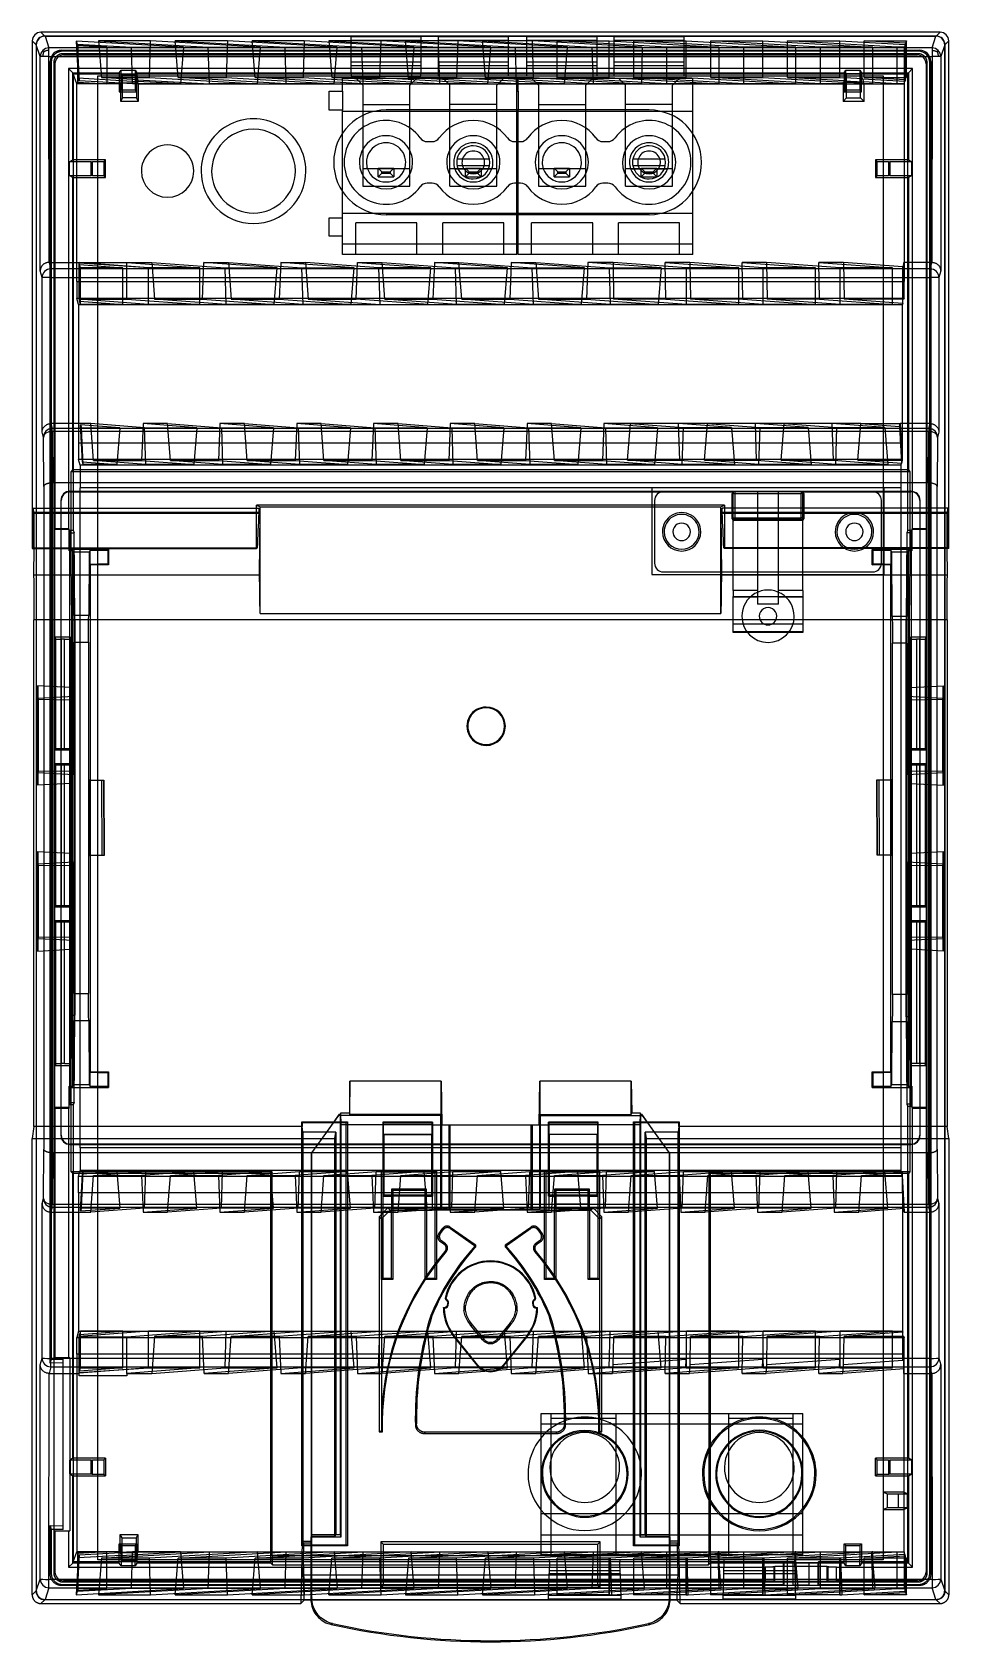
# Model space of a CAD drawing. Header units: millimetres. Extents: x -222.2 to -169.7, y -144 to -51.8.
import ezdxf

# ---------------------------------------------------------------- set-up
doc = ezdxf.new("R2010")
doc.units = ezdxf.units.MM
doc.layers.add('MAIN-1', color=7, linetype='Continuous')
doc.layers.add('MAIN-2', color=7, linetype='Continuous')

msp = doc.modelspace()

# ---------------------------------------------------------------- linework, layer by layer
at = {"layer": 'MAIN-1'}
for p, q in [((-222.167, -52.322), (-222.167, -81.396)), ((-170.151, -51.822), (-221.668, -51.822)), ((-169.652, -81.395), (-169.652, -52.322)), ((-209.309, -81.396), (-209.309, -78.918)), ((-182.51, -78.918), (-209.309, -78.918)), ((-209.309, -78.918), (-209.109, -79.018)), ((-209.176, -79.131), (-209.187, -79.098)), ((-209.187, -79.098), (-209.187, -79.139)), ((-209.187, -79.139), (-209.187, -79.18)), ((-209.187, -79.18), (-209.187, -79.22)), ((-209.187, -79.22), (-209.187, -79.261)), ((-209.187, -79.261), (-209.187, -79.301)), ((-209.166, -79.165), (-209.176, -79.131)), ((-209.155, -79.199), (-209.166, -79.165)), ((-209.144, -79.232), (-209.155, -79.199)), ((-209.133, -79.266), (-209.144, -79.232)), ((-209.122, -79.3), (-209.133, -79.266)), ((-209.109, -85.125), (-209.109, -79.018)), ((-209.109, -79.018), (-182.709, -79.018)), ((-182.709, -79.018), (-182.51, -78.918)), ((-182.709, -85.125), (-182.709, -79.018)), ((-182.685, -79.266), (-182.696, -79.3)), ((-182.674, -79.233), (-182.685, -79.266)), ((-182.664, -79.199), (-182.674, -79.233)), ((-182.653, -79.165), (-182.664, -79.199)), ((-182.642, -79.132), (-182.653, -79.165)), ((-182.631, -79.098), (-182.642, -79.132)), ((-182.631, -79.136), (-182.631, -79.098)), ((-182.631, -79.175), (-182.631, -79.136)), ((-182.631, -79.216), (-182.631, -79.175)), ((-182.631, -79.258), (-182.631, -79.216)), ((-182.631, -79.299), (-182.631, -79.258)), ((-182.51, -78.918), (-182.51, -81.396)), ((-209.187, -79.301), (-209.187, -79.341)), ((-209.111, -79.334), (-209.187, -79.334)), ((-209.187, -79.341), (-209.187, -79.382)), ((-209.141, -82.911), (-209.111, -79.334)), ((-209.111, -79.334), (-209.122, -79.3)), ((-182.696, -79.3), (-182.707, -79.334)), ((-182.707, -79.334), (-182.677, -82.911)), ((-182.631, -79.334), (-182.707, -79.334)), ((-182.631, -79.341), (-182.631, -79.299)), ((-182.631, -79.382), (-182.631, -79.341)), ((-222.167, -81.396), (-209.309, -81.396)), ((-222.077, -81.396), (-222.084, -82.911)), ((-209.293, -81.396), (-209.309, -81.396)), ((-209.271, -81.36), (-209.293, -81.396)), ((-182.525, -81.396), (-182.547, -81.36)), ((-182.51, -81.396), (-182.525, -81.396)), ((-169.652, -81.396), (-182.51, -81.396)), ((-169.735, -82.911), (-169.742, -81.395)), ((-222.084, -82.911), (-222.081, -83.28)), ((-222.084, -82.911), (-209.141, -82.911)), ((-182.677, -82.911), (-169.735, -82.911)), ((-169.738, -83.28), (-169.735, -82.911)), ((-222.081, -83.28), (-222.078, -83.648)), ((-222.078, -83.648), (-222.076, -84.016)), ((-169.743, -84.016), (-169.741, -83.648)), ((-169.741, -83.648), (-169.738, -83.28)), ((-222.076, -84.016), (-222.073, -84.385)), ((-222.073, -84.385), (-222.07, -84.753)), ((-222.07, -84.753), (-222.068, -85.121)), ((-169.751, -85.121), (-169.748, -84.753)), ((-169.748, -84.753), (-169.746, -84.384)), ((-169.746, -84.384), (-169.743, -84.016)), ((-222.068, -85.121), (-222.065, -85.489)), ((-169.754, -85.489), (-222.065, -85.489)), ((-222.065, -114.516), (-222.065, -85.491)), ((-209.109, -85.125), (-182.709, -85.125)), ((-169.754, -85.489), (-169.751, -85.121)), ((-169.754, -85.489), (-169.754, -114.516)), ((-220.865, -86.488), (-220.865, -92.93)), ((-219.965, -86.488), (-220.865, -86.488)), ((-220.865, -86.488), (-220.814, -86.59)), ((-220.814, -92.879), (-220.814, -86.59)), ((-220.316, -86.6), (-220.515, -86.6)), ((-220.515, -86.6), (-220.515, -92.874)), ((-220.316, -92.874), (-220.316, -86.6)), ((-219.965, -86.488), (-220.016, -86.59)), ((-220.016, -86.59), (-220.016, -92.879)), ((-219.965, -92.93), (-219.965, -86.488)), ((-171.855, -86.488), (-171.855, -92.93)), ((-170.955, -86.488), (-171.855, -86.488)), ((-171.804, -86.59), (-171.855, -86.488)), ((-171.804, -92.879), (-171.804, -86.59)), ((-171.306, -86.6), (-171.504, -86.6)), ((-171.504, -86.6), (-171.504, -92.874)), ((-171.306, -92.874), (-171.306, -86.6)), ((-171.006, -86.59), (-170.955, -86.488)), ((-171.006, -86.59), (-171.006, -92.879)), ((-170.955, -92.93), (-170.955, -86.488)), ((-220.814, -92.879), (-220.865, -92.93)), ((-220.865, -92.93), (-219.965, -92.93)), ((-220.316, -92.874), (-220.515, -92.874)), ((-219.965, -92.93), (-220.016, -92.879)), ((-171.804, -92.879), (-171.855, -92.93)), ((-171.855, -92.93), (-170.955, -92.93)), ((-171.306, -92.874), (-171.504, -92.874)), ((-170.955, -92.93), (-171.006, -92.879)), ((-220.865, -93.73), (-220.865, -101.93)), ((-219.965, -93.73), (-220.865, -93.73)), ((-220.865, -93.73), (-220.814, -93.781)), ((-220.814, -101.879), (-220.814, -93.781)), ((-220.515, -93.786), (-220.316, -93.786)), ((-220.515, -93.786), (-220.515, -101.874)), ((-220.316, -101.874), (-220.316, -93.786)), ((-220.016, -93.781), (-219.965, -93.73)), ((-220.016, -93.781), (-220.016, -101.879)), ((-219.965, -101.93), (-219.965, -93.73)), ((-171.855, -93.73), (-171.855, -101.93)), ((-170.955, -93.73), (-171.855, -93.73)), ((-171.804, -93.781), (-171.855, -93.73)), ((-171.804, -101.879), (-171.804, -93.781)), ((-171.504, -93.786), (-171.306, -93.786)), ((-171.504, -93.786), (-171.504, -101.874)), ((-171.306, -101.874), (-171.306, -93.786)), ((-170.955, -93.73), (-171.006, -93.781)), ((-171.006, -93.781), (-171.006, -101.879)), ((-170.955, -101.93), (-170.955, -93.73)), ((-220.814, -101.879), (-220.865, -101.93)), ((-220.865, -101.93), (-219.965, -101.93)), ((-220.316, -101.874), (-220.515, -101.874)), ((-219.965, -101.93), (-220.016, -101.879)), ((-171.855, -101.93), (-171.804, -101.879)), ((-171.855, -101.93), (-170.955, -101.93)), ((-171.306, -101.874), (-171.504, -101.874)), ((-171.006, -101.879), (-170.955, -101.93)), ((-220.865, -102.73), (-220.865, -111.016)), ((-219.965, -102.73), (-220.865, -102.73)), ((-220.865, -102.73), (-220.814, -102.781)), ((-220.814, -110.914), (-220.814, -102.781)), ((-220.515, -102.786), (-220.316, -102.786)), ((-220.515, -102.786), (-220.515, -110.904)), ((-220.316, -110.904), (-220.316, -102.786)), ((-220.016, -102.781), (-219.965, -102.73)), ((-220.016, -102.781), (-220.016, -110.914)), ((-219.965, -111.016), (-219.965, -102.73)), ((-170.955, -102.73), (-171.855, -102.73)), ((-171.855, -102.73), (-171.855, -111.016)), ((-171.804, -102.781), (-171.855, -102.73)), ((-171.804, -110.914), (-171.804, -102.781)), ((-171.504, -102.786), (-171.306, -102.786)), ((-171.504, -102.786), (-171.504, -110.904)), ((-171.306, -110.904), (-171.306, -102.786)), ((-170.955, -102.73), (-171.006, -102.781)), ((-171.006, -102.781), (-171.006, -110.914)), ((-170.955, -111.016), (-170.955, -102.73)), ((-220.814, -110.914), (-220.865, -111.016)), ((-220.865, -111.016), (-219.965, -111.016)), ((-220.814, -110.914), (-220.813, -110.913)), ((-220.813, -110.913), (-220.811, -110.913)), ((-220.811, -110.913), (-220.807, -110.912)), ((-220.807, -110.912), (-220.802, -110.911)), ((-220.802, -110.911), (-220.795, -110.911)), ((-220.795, -110.911), (-220.788, -110.91)), ((-220.788, -110.91), (-220.779, -110.909)), ((-220.779, -110.909), (-220.769, -110.909)), ((-220.769, -110.909), (-220.758, -110.908)), ((-220.758, -110.908), (-220.745, -110.908)), ((-220.745, -110.908), (-220.732, -110.907)), ((-220.732, -110.907), (-220.718, -110.907)), ((-220.718, -110.907), (-220.702, -110.906)), ((-220.702, -110.906), (-220.686, -110.906)), ((-220.686, -110.906), (-220.669, -110.905)), ((-220.669, -110.905), (-220.652, -110.905)), ((-220.652, -110.905), (-220.634, -110.905)), ((-220.634, -110.905), (-220.615, -110.904)), ((-220.615, -110.904), (-220.596, -110.904)), ((-220.596, -110.904), (-220.576, -110.904)), ((-220.576, -110.904), (-220.556, -110.904)), ((-220.556, -110.904), (-220.536, -110.904)), ((-220.536, -110.904), (-220.515, -110.904)), ((-220.316, -110.904), (-220.515, -110.904)), ((-220.316, -110.904), (-220.295, -110.904)), ((-220.295, -110.904), (-220.274, -110.904)), ((-220.274, -110.904), (-220.254, -110.904)), ((-220.254, -110.904), (-220.234, -110.904)), ((-220.234, -110.904), (-220.215, -110.904)), ((-220.215, -110.904), (-220.197, -110.905)), ((-220.197, -110.905), (-220.179, -110.905)), ((-220.179, -110.905), (-220.161, -110.905)), ((-220.161, -110.905), (-220.144, -110.906)), ((-220.144, -110.906), (-220.128, -110.906)), ((-220.128, -110.906), (-220.113, -110.907)), ((-220.113, -110.907), (-220.099, -110.907)), ((-220.099, -110.907), (-220.085, -110.908)), ((-220.085, -110.908), (-220.073, -110.908)), ((-220.073, -110.908), (-220.062, -110.909)), ((-220.062, -110.909), (-220.052, -110.909)), ((-220.052, -110.909), (-220.043, -110.91)), ((-220.043, -110.91), (-220.035, -110.911)), ((-220.035, -110.911), (-220.028, -110.911)), ((-220.028, -110.911), (-220.023, -110.912)), ((-220.023, -110.912), (-220.019, -110.913)), ((-220.019, -110.913), (-220.017, -110.913)), ((-220.017, -110.913), (-220.016, -110.914)), ((-219.965, -111.016), (-220.016, -110.914)), ((-171.804, -110.914), (-171.855, -111.016)), ((-171.855, -111.016), (-170.955, -111.016)), ((-171.802, -110.913), (-171.804, -110.914)), ((-171.804, -110.914), (-171.804, -110.914)), ((-171.8, -110.912), (-171.802, -110.913)), ((-171.797, -110.912), (-171.8, -110.912)), ((-171.794, -110.911), (-171.797, -110.912)), ((-171.789, -110.911), (-171.794, -110.911)), ((-171.784, -110.91), (-171.789, -110.911)), ((-171.778, -110.91), (-171.784, -110.91)), ((-171.772, -110.91), (-171.778, -110.91)), ((-171.765, -110.909), (-171.772, -110.91)), ((-171.757, -110.909), (-171.765, -110.909)), ((-171.749, -110.908), (-171.757, -110.909)), ((-171.74, -110.908), (-171.749, -110.908)), ((-171.73, -110.907), (-171.74, -110.908)), ((-171.72, -110.907), (-171.73, -110.907)), ((-171.709, -110.907), (-171.72, -110.907)), ((-171.698, -110.906), (-171.709, -110.907)), ((-171.686, -110.906), (-171.698, -110.906)), ((-171.674, -110.906), (-171.686, -110.906)), ((-171.661, -110.905), (-171.674, -110.906)), ((-171.648, -110.905), (-171.661, -110.905)), ((-171.635, -110.905), (-171.648, -110.905)), ((-171.621, -110.905), (-171.635, -110.905)), ((-171.607, -110.904), (-171.621, -110.905)), ((-171.593, -110.904), (-171.607, -110.904)), ((-171.579, -110.904), (-171.593, -110.904)), ((-171.565, -110.904), (-171.579, -110.904)), ((-171.55, -110.904), (-171.565, -110.904)), ((-171.535, -110.904), (-171.55, -110.904)), ((-171.52, -110.904), (-171.535, -110.904)), ((-171.504, -110.904), (-171.52, -110.904)), ((-171.306, -110.904), (-171.504, -110.904)), ((-171.29, -110.904), (-171.306, -110.904)), ((-171.275, -110.904), (-171.29, -110.904)), ((-171.26, -110.904), (-171.275, -110.904)), ((-171.245, -110.904), (-171.26, -110.904)), ((-171.231, -110.904), (-171.245, -110.904)), ((-171.216, -110.904), (-171.231, -110.904)), ((-171.202, -110.904), (-171.216, -110.904)), ((-171.189, -110.905), (-171.202, -110.904)), ((-171.175, -110.905), (-171.189, -110.905)), ((-171.162, -110.905), (-171.175, -110.905)), ((-171.149, -110.905), (-171.162, -110.905)), ((-171.136, -110.906), (-171.149, -110.905)), ((-171.124, -110.906), (-171.136, -110.906)), ((-171.112, -110.906), (-171.124, -110.906)), ((-171.101, -110.907), (-171.112, -110.906)), ((-171.09, -110.907), (-171.101, -110.907)), ((-171.08, -110.907), (-171.09, -110.907)), ((-171.07, -110.908), (-171.08, -110.907)), ((-171.061, -110.908), (-171.07, -110.908)), ((-171.053, -110.909), (-171.061, -110.908)), ((-171.045, -110.909), (-171.053, -110.909)), ((-171.038, -110.91), (-171.045, -110.909)), ((-171.031, -110.91), (-171.038, -110.91)), ((-171.026, -110.91), (-171.031, -110.91)), ((-171.021, -110.911), (-171.026, -110.91)), ((-171.016, -110.911), (-171.021, -110.911)), ((-171.013, -110.912), (-171.016, -110.911)), ((-171.01, -110.912), (-171.013, -110.912)), ((-171.008, -110.913), (-171.01, -110.912)), ((-171.006, -110.914), (-171.008, -110.913)), ((-170.955, -111.016), (-171.006, -110.914)), ((-171.006, -110.914), (-171.006, -110.914)), ((-203.969, -111.913), (-203.997, -113.723)), ((-198.741, -111.913), (-203.969, -111.913)), ((-198.741, -111.913), (-198.702, -114.41)), ((-193.117, -114.41), (-193.078, -111.913)), ((-187.85, -111.913), (-193.078, -111.913)), ((-187.85, -111.913), (-187.821, -113.723)), ((-206.69, -114.309), (-206.69, -114.516)), ((-204.933, -114.309), (-206.69, -114.309)), ((-204.571, -113.809), (-205.312, -114.831)), ((-204.571, -113.809), (-204.508, -113.809)), ((-204.48, -113.723), (-204.508, -113.809)), ((-204.508, -137.9), (-204.508, -113.809)), ((-204.48, -113.723), (-203.997, -113.723)), ((-204.469, -114.41), (-204.48, -113.723)), ((-187.821, -113.723), (-187.339, -113.723)), ((-187.339, -113.723), (-187.35, -114.41)), ((-187.311, -113.809), (-187.339, -113.723)), ((-187.311, -113.809), (-187.248, -113.809)), ((-187.311, -113.809), (-187.311, -137.9)), ((-186.507, -114.831), (-187.248, -113.809)), ((-185.128, -114.309), (-186.886, -114.309)), ((-185.128, -114.516), (-185.128, -114.309)), ((-222.065, -114.516), (-222.167, -115.198)), ((-222.167, -141.338), (-222.167, -115.198)), ((-222.167, -115.198), (-204.83, -115.198)), ((-206.69, -114.516), (-222.065, -114.516)), ((-206.659, -114.831), (-206.69, -114.516)), ((-204.775, -114.831), (-206.659, -114.831)), ((-204.83, -115.198), (-204.775, -114.831)), ((-204.83, -138.017), (-204.83, -115.198)), ((-204.775, -114.831), (-204.775, -137.907)), ((-199.247, -114.41), (-204.469, -114.41)), ((-204.469, -138.019), (-204.469, -114.41)), ((-202.013, -114.969), (-202.013, -118.434)), ((-202.013, -114.969), (-199.247, -114.969)), ((-199.297, -114.969), (-199.297, -118.434)), ((-199.247, -114.969), (-199.247, -114.41)), ((-199.247, -114.41), (-198.702, -114.41)), ((-198.247, -114.427), (-199.247, -114.41)), ((-198.702, -114.41), (-193.117, -114.41)), ((-193.572, -114.427), (-198.247, -114.427)), ((-198.247, -114.427), (-198.247, -119.289)), ((-193.572, -114.427), (-192.572, -114.41)), ((-193.572, -119.289), (-193.572, -114.427)), ((-193.117, -114.41), (-192.572, -114.41)), ((-187.35, -114.41), (-192.572, -114.41)), ((-192.572, -114.41), (-192.572, -114.969)), ((-189.806, -114.969), (-192.572, -114.969)), ((-192.522, -118.434), (-192.522, -114.969)), ((-189.806, -118.434), (-189.806, -114.969)), ((-187.35, -114.41), (-187.35, -138.019)), ((-185.159, -114.831), (-187.043, -114.831)), ((-187.043, -114.831), (-186.988, -115.198)), ((-187.043, -137.907), (-187.043, -114.831)), ((-186.988, -115.198), (-169.652, -115.198)), ((-186.988, -115.198), (-186.988, -138.017)), ((-185.128, -114.516), (-185.159, -114.831)), ((-169.754, -114.516), (-185.128, -114.516)), ((-169.652, -115.198), (-169.754, -114.516)), ((-169.651, -115.198), (-169.651, -141.336)), ((-199.297, -117.123), (-202.013, -117.123)), ((-189.806, -117.123), (-192.522, -117.123)), ((-202.013, -118.434), (-199.247, -118.434)), ((-199.585, -118.107), (-201.575, -118.107)), ((-201.532, -118.149), (-201.575, -118.107)), ((-201.575, -118.107), (-201.575, -118.434)), ((-201.529, -118.323), (-201.535, -118.434)), ((-201.532, -118.149), (-199.628, -118.149)), ((-201.532, -118.15), (-201.532, -118.149)), ((-201.531, -118.151), (-201.532, -118.15)), ((-201.531, -118.153), (-201.531, -118.151)), ((-201.531, -118.154), (-201.531, -118.153)), ((-201.53, -118.157), (-201.531, -118.154)), ((-201.53, -118.16), (-201.53, -118.157)), ((-201.53, -118.163), (-201.53, -118.16)), ((-201.53, -118.166), (-201.53, -118.163)), ((-201.529, -118.17), (-201.53, -118.166)), ((-201.529, -118.174), (-201.529, -118.17)), ((-201.529, -118.179), (-201.529, -118.174)), ((-201.528, -118.184), (-201.529, -118.179)), ((-201.529, -118.318), (-201.528, -118.313)), ((-201.529, -118.323), (-201.529, -118.318)), ((-199.631, -118.32), (-201.529, -118.323)), ((-201.528, -118.189), (-201.528, -118.184)), ((-201.528, -118.195), (-201.528, -118.189)), ((-201.528, -118.2), (-201.528, -118.195)), ((-201.528, -118.206), (-201.528, -118.2)), ((-201.528, -118.213), (-201.528, -118.206)), ((-201.527, -118.219), (-201.528, -118.213)), ((-201.528, -118.285), (-201.527, -118.278)), ((-201.528, -118.291), (-201.528, -118.285)), ((-201.528, -118.297), (-201.528, -118.291)), ((-201.528, -118.303), (-201.528, -118.297)), ((-201.528, -118.308), (-201.528, -118.303)), ((-201.528, -118.313), (-201.528, -118.308)), ((-201.527, -118.225), (-201.527, -118.219)), ((-201.527, -118.232), (-201.527, -118.225)), ((-201.527, -118.239), (-201.527, -118.232)), ((-201.527, -118.245), (-201.527, -118.239)), ((-201.527, -118.252), (-201.527, -118.245)), ((-201.527, -118.259), (-201.527, -118.252)), ((-201.527, -118.265), (-201.527, -118.259)), ((-201.527, -118.272), (-201.527, -118.265)), ((-201.527, -118.278), (-201.527, -118.272)), ((-199.625, -118.434), (-199.631, -118.32)), ((-199.585, -118.107), (-199.628, -118.149)), ((-199.585, -118.434), (-199.585, -118.107)), ((-199.247, -118.434), (-199.247, -119.306)), ((-192.572, -118.434), (-189.806, -118.434)), ((-192.572, -118.434), (-192.572, -119.306)), ((-190.244, -118.107), (-192.234, -118.107)), ((-192.191, -118.149), (-192.234, -118.107)), ((-192.234, -118.107), (-192.234, -118.434)), ((-192.188, -118.32), (-192.194, -118.434)), ((-192.191, -118.149), (-190.287, -118.149)), ((-190.29, -118.323), (-192.188, -118.32)), ((-190.291, -118.212), (-190.292, -118.219)), ((-190.292, -118.219), (-190.292, -118.225)), ((-190.292, -118.225), (-190.292, -118.232)), ((-190.292, -118.232), (-190.292, -118.238)), ((-190.292, -118.238), (-190.292, -118.245)), ((-190.292, -118.245), (-190.292, -118.252)), ((-190.292, -118.252), (-190.292, -118.259)), ((-190.292, -118.259), (-190.292, -118.265)), ((-190.292, -118.265), (-190.292, -118.272)), ((-190.292, -118.272), (-190.292, -118.278)), ((-190.292, -118.278), (-190.291, -118.285)), ((-190.29, -118.184), (-190.291, -118.189)), ((-190.291, -118.189), (-190.291, -118.195)), ((-190.291, -118.195), (-190.291, -118.2)), ((-190.291, -118.2), (-190.291, -118.206)), ((-190.291, -118.206), (-190.291, -118.212)), ((-190.291, -118.285), (-190.291, -118.291)), ((-190.291, -118.291), (-190.291, -118.297)), ((-190.291, -118.297), (-190.291, -118.302)), ((-190.291, -118.302), (-190.291, -118.308)), ((-190.291, -118.308), (-190.291, -118.313)), ((-190.291, -118.313), (-190.29, -118.318)), ((-190.289, -118.166), (-190.29, -118.17)), ((-190.29, -118.17), (-190.29, -118.174)), ((-190.29, -118.174), (-190.29, -118.179)), ((-190.29, -118.179), (-190.29, -118.184)), ((-190.29, -118.318), (-190.29, -118.323)), ((-190.284, -118.434), (-190.29, -118.323)), ((-190.288, -118.157), (-190.289, -118.159)), ((-190.289, -118.159), (-190.289, -118.163)), ((-190.289, -118.163), (-190.289, -118.166)), ((-190.287, -118.151), (-190.288, -118.152)), ((-190.288, -118.152), (-190.288, -118.154)), ((-190.288, -118.154), (-190.288, -118.157)), ((-190.244, -118.107), (-190.287, -118.149)), ((-190.287, -118.149), (-190.287, -118.15)), ((-190.287, -118.15), (-190.287, -118.151)), ((-190.244, -118.434), (-190.244, -118.107)), ((-202.158, -119.806), (-201.658, -119.306)), ((-202.158, -119.806), (-202.158, -131.941)), ((-202.085, -119.733), (-202.085, -123.207)), ((-201.658, -119.306), (-199.247, -119.306)), ((-201.575, -123.207), (-201.575, -119.306)), ((-199.585, -119.306), (-199.585, -123.087)), ((-198.247, -119.289), (-199.247, -119.306)), ((-192.572, -119.306), (-199.247, -119.306)), ((-199.075, -122.366), (-199.075, -119.306)), ((-193.572, -119.289), (-198.247, -119.289)), ((-193.572, -119.289), (-192.572, -119.306)), ((-192.744, -119.306), (-192.744, -122.366)), ((-192.572, -119.306), (-190.161, -119.306)), ((-192.234, -123.087), (-192.234, -119.306)), ((-190.244, -119.306), (-190.244, -123.207)), ((-190.161, -119.306), (-189.661, -119.806)), ((-189.734, -123.207), (-189.734, -119.733)), ((-189.661, -119.806), (-189.661, -131.941)), ((-198.928, -120.786), (-198.93, -120.803)), ((-198.924, -120.769), (-198.928, -120.786)), ((-198.92, -120.753), (-198.924, -120.769)), ((-198.915, -120.736), (-198.92, -120.753)), ((-198.908, -120.72), (-198.915, -120.736)), ((-198.901, -120.704), (-198.908, -120.72)), ((-198.893, -120.689), (-198.901, -120.704)), ((-198.884, -120.674), (-198.893, -120.689)), ((-198.874, -120.66), (-198.884, -120.674)), ((-198.874, -120.66), (-198.636, -120.336)), ((-198.626, -120.323), (-198.636, -120.336)), ((-198.616, -120.311), (-198.626, -120.323)), ((-198.605, -120.3), (-198.616, -120.311)), ((-198.594, -120.29), (-198.605, -120.3)), ((-198.582, -120.28), (-198.594, -120.29)), ((-198.569, -120.27), (-198.582, -120.28)), ((-198.557, -120.262), (-198.569, -120.27)), ((-198.543, -120.254), (-198.557, -120.262)), ((-198.529, -120.246), (-198.543, -120.254)), ((-198.515, -120.239), (-198.529, -120.246)), ((-198.501, -120.233), (-198.515, -120.239)), ((-198.486, -120.228), (-198.501, -120.233)), ((-198.471, -120.224), (-198.486, -120.228)), ((-198.456, -120.22), (-198.471, -120.224)), ((-198.441, -120.217), (-198.456, -120.22)), ((-198.426, -120.215), (-198.441, -120.217)), ((-198.41, -120.214), (-198.426, -120.215)), ((-198.394, -120.214), (-198.41, -120.214)), ((-198.394, -120.214), (-198.394, -120.214)), ((-198.394, -120.214), (-198.394, -120.214)), ((-198.394, -120.214), (-198.394, -120.214)), ((-198.394, -120.214), (-198.394, -120.214)), ((-198.394, -120.214), (-198.394, -120.214)), ((-198.394, -120.214), (-198.394, -120.214)), ((-198.394, -120.214), (-198.394, -120.214)), ((-198.394, -120.214), (-198.394, -120.214)), ((-198.394, -120.214), (-198.394, -120.214)), ((-198.394, -120.214), (-198.394, -120.214)), ((-198.394, -120.214), (-198.394, -120.214)), ((-198.394, -120.214), (-198.394, -120.214)), ((-198.394, -120.214), (-198.394, -120.214)), ((-198.394, -120.214), (-198.394, -120.214)), ((-198.394, -120.214), (-198.394, -120.214)), ((-198.394, -120.214), (-198.394, -120.214)), ((-198.394, -120.214), (-198.394, -120.214)), ((-198.394, -120.214), (-198.394, -120.214)), ((-198.394, -120.214), (-198.394, -120.214)), ((-198.394, -120.214), (-198.394, -120.214)), ((-198.394, -120.214), (-198.394, -120.214)), ((-198.394, -120.214), (-198.394, -120.214)), ((-198.394, -120.214), (-198.394, -120.214)), ((-198.394, -120.214), (-198.394, -120.214)), ((-198.394, -120.214), (-198.394, -120.214)), ((-198.394, -120.214), (-198.394, -120.214)), ((-198.394, -120.214), (-198.394, -120.214)), ((-198.394, -120.214), (-198.394, -120.214)), ((-198.394, -120.214), (-198.394, -120.214)), ((-198.394, -120.214), (-198.394, -120.214)), ((-198.394, -120.214), (-198.394, -120.214)), ((-198.394, -120.214), (-198.394, -120.214)), ((-198.394, -120.214), (-198.394, -120.214)), ((-198.394, -120.214), (-198.394, -120.214)), ((-198.377, -120.214), (-198.394, -120.214)), ((-198.361, -120.216), (-198.377, -120.214)), ((-198.344, -120.218), (-198.361, -120.216)), ((-198.328, -120.221), (-198.344, -120.218)), ((-198.312, -120.225), (-198.328, -120.221)), ((-198.296, -120.23), (-198.312, -120.225)), ((-198.28, -120.236), (-198.296, -120.23)), ((-198.265, -120.243), (-198.28, -120.236)), ((-198.25, -120.25), (-198.265, -120.243)), ((-198.236, -120.259), (-198.25, -120.25)), ((-198.222, -120.268), (-198.236, -120.259)), ((-198.222, -120.268), (-196.785, -121.275)), ((-195.034, -121.275), (-193.597, -120.268)), ((-193.583, -120.259), (-193.597, -120.268)), ((-193.569, -120.25), (-193.583, -120.259)), ((-193.554, -120.243), (-193.569, -120.25)), ((-193.539, -120.236), (-193.554, -120.243)), ((-193.523, -120.23), (-193.539, -120.236)), ((-193.507, -120.225), (-193.523, -120.23)), ((-193.491, -120.221), (-193.507, -120.225)), ((-193.475, -120.218), (-193.491, -120.221)), ((-193.458, -120.216), (-193.475, -120.218)), ((-193.442, -120.214), (-193.458, -120.216)), ((-193.425, -120.214), (-193.442, -120.214)), ((-193.409, -120.214), (-193.425, -120.214)), ((-193.425, -120.214), (-193.425, -120.214)), ((-193.425, -120.214), (-193.425, -120.214)), ((-193.425, -120.214), (-193.425, -120.214)), ((-193.425, -120.214), (-193.425, -120.214)), ((-193.425, -120.214), (-193.425, -120.214)), ((-193.425, -120.214), (-193.425, -120.214)), ((-193.425, -120.214), (-193.425, -120.214)), ((-193.425, -120.214), (-193.425, -120.214)), ((-193.425, -120.214), (-193.425, -120.214)), ((-193.425, -120.214), (-193.425, -120.214)), ((-193.425, -120.214), (-193.425, -120.214)), ((-193.425, -120.214), (-193.425, -120.214)), ((-193.425, -120.214), (-193.425, -120.214)), ((-193.425, -120.214), (-193.425, -120.214)), ((-193.425, -120.214), (-193.425, -120.214)), ((-193.425, -120.214), (-193.425, -120.214)), ((-193.425, -120.214), (-193.425, -120.214)), ((-193.425, -120.214), (-193.425, -120.214)), ((-193.425, -120.214), (-193.425, -120.214)), ((-193.425, -120.214), (-193.425, -120.214)), ((-193.425, -120.214), (-193.425, -120.214)), ((-193.425, -120.214), (-193.425, -120.214)), ((-193.425, -120.214), (-193.425, -120.214)), ((-193.425, -120.214), (-193.425, -120.214)), ((-193.425, -120.214), (-193.425, -120.214)), ((-193.425, -120.214), (-193.425, -120.214)), ((-193.425, -120.214), (-193.425, -120.214)), ((-193.425, -120.214), (-193.425, -120.214)), ((-193.425, -120.214), (-193.425, -120.214)), ((-193.425, -120.214), (-193.425, -120.214)), ((-193.425, -120.214), (-193.425, -120.214)), ((-193.425, -120.214), (-193.425, -120.214)), ((-193.425, -120.214), (-193.425, -120.214)), ((-193.425, -120.214), (-193.425, -120.214)), ((-193.425, -120.214), (-193.425, -120.214)), ((-193.425, -120.214), (-193.425, -120.214)), ((-193.425, -120.214), (-193.425, -120.214)), ((-193.425, -120.214), (-193.425, -120.214)), ((-193.425, -120.214), (-193.425, -120.214)), ((-193.425, -120.214), (-193.425, -120.214)), ((-193.425, -120.214), (-193.425, -120.214)), ((-193.425, -120.214), (-193.425, -120.214)), ((-193.425, -120.214), (-193.425, -120.214)), ((-193.425, -120.214), (-193.425, -120.214)), ((-193.425, -120.214), (-193.425, -120.214)), ((-193.425, -120.214), (-193.425, -120.214)), ((-193.425, -120.214), (-193.425, -120.214)), ((-193.425, -120.214), (-193.425, -120.214)), ((-193.425, -120.214), (-193.425, -120.214)), ((-193.425, -120.214), (-193.425, -120.214)), ((-193.425, -120.214), (-193.425, -120.214)), ((-193.425, -120.214), (-193.425, -120.214)), ((-193.425, -120.214), (-193.425, -120.214)), ((-193.425, -120.214), (-193.425, -120.214)), ((-193.425, -120.214), (-193.425, -120.214)), ((-193.425, -120.214), (-193.425, -120.214)), ((-193.425, -120.214), (-193.425, -120.214)), ((-193.425, -120.214), (-193.425, -120.214)), ((-193.425, -120.214), (-193.425, -120.214)), ((-193.425, -120.214), (-193.425, -120.214)), ((-193.425, -120.214), (-193.425, -120.214)), ((-193.425, -120.214), (-193.425, -120.214)), ((-193.425, -120.214), (-193.425, -120.214)), ((-193.425, -120.214), (-193.425, -120.214)), ((-193.425, -120.214), (-193.425, -120.214)), ((-193.425, -120.214), (-193.425, -120.214)), ((-193.425, -120.214), (-193.425, -120.214)), ((-193.425, -120.214), (-193.425, -120.214)), ((-193.425, -120.214), (-193.425, -120.214)), ((-193.425, -120.214), (-193.425, -120.214)), ((-193.425, -120.214), (-193.425, -120.214)), ((-193.425, -120.214), (-193.425, -120.214)), ((-193.425, -120.214), (-193.425, -120.214)), ((-193.425, -120.214), (-193.425, -120.214)), ((-193.393, -120.215), (-193.409, -120.214)), ((-193.378, -120.217), (-193.393, -120.215)), ((-193.363, -120.22), (-193.378, -120.217)), ((-193.348, -120.224), (-193.363, -120.22)), ((-193.333, -120.228), (-193.348, -120.224)), ((-193.318, -120.233), (-193.333, -120.228)), ((-193.304, -120.239), (-193.318, -120.233)), ((-193.289, -120.246), (-193.304, -120.239)), ((-193.276, -120.254), (-193.289, -120.246)), ((-193.262, -120.262), (-193.276, -120.254)), ((-193.25, -120.27), (-193.262, -120.262)), ((-193.237, -120.28), (-193.25, -120.27)), ((-193.225, -120.29), (-193.237, -120.28)), ((-193.214, -120.3), (-193.225, -120.29)), ((-193.203, -120.311), (-193.214, -120.3)), ((-193.193, -120.323), (-193.203, -120.311)), ((-193.183, -120.336), (-193.193, -120.323)), ((-193.183, -120.336), (-192.945, -120.66)), ((-192.935, -120.674), (-192.945, -120.66)), ((-192.926, -120.689), (-192.935, -120.674)), ((-192.918, -120.704), (-192.926, -120.689)), ((-192.911, -120.72), (-192.918, -120.704)), ((-192.904, -120.736), (-192.911, -120.72)), ((-192.899, -120.753), (-192.904, -120.736)), ((-192.895, -120.769), (-192.899, -120.753)), ((-192.891, -120.786), (-192.895, -120.769)), ((-192.889, -120.803), (-192.891, -120.786)), ((-198.93, -120.803), (-198.932, -120.82)), ((-198.932, -120.82), (-198.932, -120.838)), ((-198.932, -120.838), (-198.932, -120.838)), ((-198.932, -120.838), (-198.932, -120.838)), ((-198.932, -120.838), (-198.932, -120.838)), ((-198.932, -120.838), (-198.932, -120.838)), ((-198.932, -120.838), (-198.932, -120.838)), ((-198.932, -120.838), (-198.932, -120.838)), ((-198.932, -120.838), (-198.932, -120.854)), ((-198.932, -120.854), (-198.931, -120.87)), ((-198.931, -120.87), (-198.929, -120.886)), ((-198.929, -120.886), (-198.926, -120.901)), ((-198.926, -120.901), (-198.922, -120.916)), ((-198.922, -120.916), (-198.917, -120.931)), ((-198.917, -120.931), (-198.912, -120.946)), ((-198.912, -120.946), (-198.906, -120.961)), ((-198.529, -121.675), (-198.909, -122.149)), ((-198.906, -120.961), (-198.899, -120.975)), ((-198.899, -120.975), (-198.891, -120.989)), ((-198.891, -120.989), (-198.883, -121.003)), ((-198.883, -121.003), (-198.874, -121.016)), ((-198.874, -121.016), (-198.864, -121.028)), ((-198.864, -121.028), (-198.854, -121.04)), ((-198.854, -121.04), (-198.843, -121.051)), ((-198.843, -121.051), (-198.832, -121.062)), ((-198.832, -121.062), (-198.819, -121.072)), ((-198.819, -121.072), (-198.806, -121.082)), ((-198.806, -121.082), (-198.586, -121.239)), ((-198.586, -121.239), (-198.575, -121.247)), ((-198.575, -121.247), (-198.564, -121.256)), ((-198.564, -121.256), (-198.554, -121.265)), ((-198.554, -121.265), (-198.544, -121.275)), ((-198.544, -121.275), (-198.535, -121.285)), ((-198.535, -121.285), (-198.526, -121.296)), ((-198.52, -121.663), (-198.529, -121.675)), ((-198.526, -121.296), (-198.518, -121.307)), ((-198.512, -121.652), (-198.52, -121.663)), ((-198.518, -121.307), (-198.51, -121.318)), ((-198.504, -121.64), (-198.512, -121.652)), ((-198.51, -121.318), (-198.502, -121.33)), ((-198.497, -121.628), (-198.504, -121.64)), ((-198.502, -121.33), (-198.495, -121.342)), ((-198.491, -121.615), (-198.497, -121.628)), ((-198.495, -121.342), (-198.489, -121.355)), ((-198.485, -121.603), (-198.491, -121.615)), ((-198.489, -121.355), (-198.483, -121.368)), ((-198.48, -121.59), (-198.485, -121.603)), ((-198.483, -121.368), (-198.478, -121.381)), ((-198.475, -121.576), (-198.48, -121.59)), ((-198.478, -121.381), (-198.474, -121.394)), ((-198.471, -121.562), (-198.475, -121.576)), ((-198.474, -121.394), (-198.47, -121.408)), ((-198.467, -121.548), (-198.471, -121.562)), ((-198.47, -121.408), (-198.466, -121.421)), ((-198.465, -121.534), (-198.467, -121.548)), ((-198.466, -121.421), (-198.464, -121.435)), ((-198.462, -121.52), (-198.465, -121.534)), ((-198.464, -121.435), (-198.462, -121.449)), ((-198.462, -121.449), (-198.461, -121.463)), ((-198.461, -121.506), (-198.462, -121.52)), ((-198.461, -121.463), (-198.46, -121.477)), ((-198.46, -121.492), (-198.461, -121.506)), ((-198.46, -121.477), (-198.46, -121.492)), ((-196.78, -121.278), (-196.785, -121.275)), ((-196.777, -121.281), (-196.78, -121.278)), ((-196.773, -121.284), (-196.777, -121.281)), ((-196.77, -121.288), (-196.773, -121.284)), ((-196.766, -121.291), (-196.77, -121.288)), ((-196.768, -121.424), (-196.764, -121.42)), ((-196.763, -121.295), (-196.766, -121.291)), ((-196.764, -121.42), (-196.761, -121.416)), ((-196.76, -121.299), (-196.763, -121.295)), ((-196.761, -121.416), (-196.759, -121.412)), ((-196.758, -121.302), (-196.76, -121.299)), ((-196.759, -121.412), (-196.756, -121.408)), ((-196.755, -121.307), (-196.758, -121.302)), ((-196.756, -121.408), (-196.754, -121.404)), ((-196.753, -121.311), (-196.755, -121.307)), ((-196.754, -121.404), (-196.752, -121.4)), ((-196.751, -121.315), (-196.753, -121.311)), ((-196.752, -121.4), (-196.75, -121.395)), ((-196.749, -121.32), (-196.751, -121.315)), ((-196.75, -121.395), (-196.748, -121.391)), ((-196.747, -121.324), (-196.749, -121.32)), ((-196.748, -121.391), (-196.746, -121.387)), ((-196.746, -121.329), (-196.747, -121.324)), ((-196.745, -121.334), (-196.746, -121.329)), ((-196.746, -121.387), (-196.745, -121.382)), ((-196.744, -121.338), (-196.745, -121.334)), ((-196.745, -121.382), (-196.744, -121.377)), ((-196.743, -121.343), (-196.744, -121.338)), ((-196.744, -121.377), (-196.743, -121.372)), ((-196.742, -121.348), (-196.743, -121.343)), ((-196.743, -121.368), (-196.742, -121.363)), ((-196.743, -121.372), (-196.743, -121.368)), ((-196.742, -121.353), (-196.742, -121.348)), ((-196.742, -121.358), (-196.742, -121.353)), ((-196.742, -121.363), (-196.742, -121.358)), ((-195.076, -121.343), (-195.077, -121.347)), ((-195.077, -121.347), (-195.077, -121.352)), ((-195.077, -121.352), (-195.077, -121.357)), ((-195.077, -121.357), (-195.077, -121.362)), ((-195.077, -121.362), (-195.077, -121.367)), ((-195.077, -121.367), (-195.076, -121.372)), ((-195.075, -121.338), (-195.076, -121.343)), ((-195.076, -121.372), (-195.075, -121.376)), ((-195.074, -121.333), (-195.075, -121.338)), ((-195.075, -121.376), (-195.074, -121.381)), ((-195.073, -121.328), (-195.074, -121.333)), ((-195.074, -121.381), (-195.073, -121.386)), ((-195.071, -121.324), (-195.073, -121.328)), ((-195.073, -121.386), (-195.071, -121.391)), ((-195.07, -121.319), (-195.071, -121.324)), ((-195.071, -121.391), (-195.069, -121.395)), ((-195.068, -121.315), (-195.07, -121.319)), ((-195.069, -121.395), (-195.067, -121.4)), ((-195.066, -121.31), (-195.068, -121.315)), ((-195.067, -121.4), (-195.065, -121.404)), ((-195.063, -121.306), (-195.066, -121.31)), ((-195.065, -121.404), (-195.063, -121.408)), ((-195.061, -121.302), (-195.063, -121.306)), ((-195.063, -121.408), (-195.06, -121.412)), ((-195.058, -121.298), (-195.061, -121.302)), ((-195.06, -121.412), (-195.058, -121.416)), ((-195.055, -121.294), (-195.058, -121.298)), ((-195.058, -121.416), (-195.055, -121.42)), ((-195.052, -121.291), (-195.055, -121.294)), ((-195.055, -121.42), (-195.051, -121.424)), ((-195.049, -121.287), (-195.052, -121.291)), ((-195.046, -121.284), (-195.049, -121.287)), ((-195.042, -121.281), (-195.046, -121.284)), ((-195.038, -121.278), (-195.042, -121.281)), ((-195.034, -121.275), (-195.038, -121.278)), ((-193.359, -121.479), (-193.358, -121.465)), ((-193.359, -121.493), (-193.359, -121.479)), ((-193.358, -121.508), (-193.359, -121.493)), ((-193.358, -121.465), (-193.357, -121.451)), ((-193.356, -121.522), (-193.358, -121.508)), ((-193.357, -121.451), (-193.355, -121.437)), ((-193.354, -121.536), (-193.356, -121.522)), ((-193.355, -121.437), (-193.353, -121.424)), ((-193.351, -121.55), (-193.354, -121.536)), ((-193.353, -121.424), (-193.35, -121.41)), ((-193.348, -121.564), (-193.351, -121.55)), ((-193.35, -121.41), (-193.346, -121.396)), ((-193.344, -121.577), (-193.348, -121.564)), ((-193.346, -121.396), (-193.341, -121.383)), ((-193.339, -121.59), (-193.344, -121.577)), ((-193.341, -121.383), (-193.336, -121.37)), ((-193.334, -121.603), (-193.339, -121.59)), ((-193.336, -121.37), (-193.331, -121.357)), ((-193.328, -121.616), (-193.334, -121.603)), ((-193.331, -121.357), (-193.324, -121.344)), ((-193.321, -121.628), (-193.328, -121.616)), ((-193.324, -121.344), (-193.317, -121.331)), ((-193.314, -121.64), (-193.321, -121.628)), ((-193.317, -121.331), (-193.31, -121.319)), ((-193.307, -121.652), (-193.314, -121.64)), ((-193.31, -121.319), (-193.302, -121.308)), ((-193.299, -121.664), (-193.307, -121.652)), ((-193.302, -121.308), (-193.294, -121.297)), ((-193.29, -121.675), (-193.299, -121.664)), ((-193.294, -121.297), (-193.285, -121.286)), ((-192.91, -122.149), (-193.29, -121.675)), ((-193.285, -121.286), (-193.276, -121.276)), ((-193.276, -121.276), (-193.266, -121.266)), ((-193.266, -121.266), (-193.255, -121.256)), ((-193.255, -121.256), (-193.244, -121.247)), ((-193.244, -121.247), (-193.233, -121.239)), ((-193.233, -121.239), (-193.013, -121.082)), ((-193.013, -121.082), (-193, -121.072)), ((-193, -121.072), (-192.987, -121.062)), ((-192.987, -121.062), (-192.976, -121.051)), ((-192.976, -121.051), (-192.965, -121.04)), ((-192.965, -121.04), (-192.955, -121.028)), ((-192.955, -121.028), (-192.945, -121.016)), ((-192.945, -121.016), (-192.936, -121.003)), ((-192.936, -121.003), (-192.928, -120.989)), ((-192.928, -120.989), (-192.92, -120.975)), ((-192.92, -120.975), (-192.913, -120.961)), ((-192.913, -120.961), (-192.907, -120.946)), ((-192.907, -120.946), (-192.902, -120.931)), ((-192.902, -120.931), (-192.897, -120.916)), ((-192.897, -120.916), (-192.893, -120.901)), ((-192.893, -120.901), (-192.89, -120.886)), ((-192.89, -120.886), (-192.888, -120.87)), ((-192.887, -120.82), (-192.889, -120.803)), ((-192.888, -120.87), (-192.887, -120.854)), ((-192.887, -120.838), (-192.887, -120.82)), ((-192.887, -120.838), (-192.887, -120.838)), ((-192.887, -120.838), (-192.887, -120.838)), ((-192.887, -120.838), (-192.887, -120.838)), ((-192.887, -120.838), (-192.887, -120.838)), ((-192.887, -120.838), (-192.887, -120.838)), ((-192.887, -120.838), (-192.887, -120.838)), ((-192.887, -120.838), (-192.887, -120.838)), ((-192.887, -120.838), (-192.887, -120.838)), ((-192.887, -120.838), (-192.887, -120.838)), ((-192.887, -120.838), (-192.887, -120.838)), ((-192.887, -120.838), (-192.887, -120.838)), ((-192.887, -120.838), (-192.887, -120.838)), ((-192.887, -120.838), (-192.887, -120.838)), ((-192.887, -120.838), (-192.887, -120.838)), ((-192.887, -120.838), (-192.887, -120.838)), ((-192.887, -120.838), (-192.887, -120.838)), ((-192.887, -120.838), (-192.887, -120.838)), ((-192.887, -120.838), (-192.887, -120.838)), ((-192.887, -120.838), (-192.887, -120.838)), ((-192.887, -120.838), (-192.887, -120.838)), ((-192.887, -120.838), (-192.887, -120.838)), ((-192.887, -120.838), (-192.887, -120.838)), ((-192.887, -120.838), (-192.887, -120.838)), ((-192.887, -120.838), (-192.887, -120.838)), ((-192.887, -120.838), (-192.887, -120.838)), ((-192.887, -120.838), (-192.887, -120.838)), ((-192.887, -120.838), (-192.887, -120.838)), ((-192.887, -120.838), (-192.887, -120.838)), ((-192.887, -120.838), (-192.887, -120.838)), ((-192.887, -120.838), (-192.887, -120.838)), ((-192.887, -120.838), (-192.887, -120.838)), ((-192.887, -120.838), (-192.887, -120.838)), ((-192.887, -120.838), (-192.887, -120.838)), ((-192.887, -120.838), (-192.887, -120.838)), ((-192.887, -120.854), (-192.887, -120.838)), ((-199.268, -122.63), (-199.607, -123.119)), ((-198.909, -122.149), (-199.268, -122.63)), ((-192.55, -122.63), (-192.91, -122.149)), ((-192.212, -123.119), (-192.55, -122.63)), ((-202.085, -123.207), (-201.575, -123.207)), ((-199.607, -123.119), (-199.924, -123.615)), ((-191.895, -123.615), (-192.212, -123.119)), ((-190.244, -123.207), (-189.734, -123.207)), ((-200.22, -124.119), (-200.495, -124.629)), ((-199.924, -123.615), (-200.22, -124.119)), ((-198.499, -124.341), (-198.5, -124.346)), ((-198.5, -124.346), (-198.5, -124.352)), ((-198.5, -124.352), (-198.499, -124.357)), ((-198.498, -124.335), (-198.499, -124.341)), ((-198.499, -124.357), (-198.499, -124.363)), ((-198.499, -124.363), (-198.498, -124.369)), ((-198.448, -124.316), (-198.498, -124.335)), ((-198.498, -124.369), (-198.497, -124.374)), ((-198.497, -124.374), (-198.495, -124.38)), ((-198.495, -124.38), (-198.493, -124.386)), ((-198.493, -124.386), (-198.491, -124.392)), ((-198.491, -124.392), (-198.489, -124.397)), ((-198.489, -124.397), (-198.486, -124.403)), ((-198.486, -124.403), (-198.483, -124.408)), ((-198.483, -124.408), (-198.48, -124.413)), ((-198.48, -124.413), (-198.477, -124.418)), ((-198.477, -124.418), (-198.473, -124.423)), ((-198.473, -124.423), (-198.469, -124.428)), ((-198.469, -124.428), (-198.464, -124.432)), ((-198.464, -124.432), (-198.459, -124.436)), ((-198.458, -124.437), (-198.414, -124.414)), ((-198.458, -124.437), (-198.448, -124.444)), ((-198.45, -124.327), (-198.449, -124.326)), ((-198.45, -124.328), (-198.45, -124.327)), ((-198.45, -124.327), (-198.45, -124.327)), ((-198.45, -124.329), (-198.45, -124.328)), ((-198.45, -124.33), (-198.45, -124.329)), ((-198.45, -124.331), (-198.45, -124.33)), ((-198.45, -124.332), (-198.45, -124.331)), ((-198.45, -124.333), (-198.45, -124.332)), ((-198.45, -124.332), (-198.45, -124.332)), ((-198.45, -124.334), (-198.45, -124.333)), ((-198.45, -124.335), (-198.45, -124.334)), ((-198.45, -124.336), (-198.45, -124.335)), ((-198.45, -124.337), (-198.45, -124.336)), ((-198.45, -124.338), (-198.45, -124.337)), ((-198.45, -124.337), (-198.45, -124.337)), ((-198.45, -124.339), (-198.45, -124.338)), ((-198.45, -124.34), (-198.45, -124.339)), ((-198.45, -124.341), (-198.45, -124.34)), ((-198.45, -124.342), (-198.45, -124.341)), ((-198.45, -124.341), (-198.45, -124.341)), ((-198.45, -124.343), (-198.45, -124.342)), ((-198.45, -124.344), (-198.45, -124.343)), ((-198.45, -124.345), (-198.45, -124.344)), ((-198.45, -124.346), (-198.45, -124.345)), ((-198.45, -124.345), (-198.45, -124.345)), ((-198.45, -124.347), (-198.45, -124.346)), ((-198.45, -124.348), (-198.45, -124.347)), ((-198.45, -124.349), (-198.45, -124.348)), ((-198.45, -124.35), (-198.45, -124.349)), ((-198.45, -124.349), (-198.45, -124.349)), ((-198.45, -124.351), (-198.45, -124.35)), ((-198.45, -124.352), (-198.45, -124.351)), ((-198.449, -124.353), (-198.45, -124.352)), ((-198.449, -124.32), (-198.448, -124.319)), ((-198.449, -124.321), (-198.449, -124.32)), ((-198.449, -124.322), (-198.449, -124.321)), ((-198.449, -124.323), (-198.449, -124.322)), ((-198.449, -124.322), (-198.449, -124.322)), ((-198.449, -124.324), (-198.449, -124.323)), ((-198.449, -124.325), (-198.449, -124.324)), ((-198.449, -124.326), (-198.449, -124.325)), ((-198.449, -124.354), (-198.449, -124.353)), ((-198.449, -124.353), (-198.449, -124.353)), ((-198.449, -124.355), (-198.449, -124.354)), ((-198.449, -124.356), (-198.449, -124.355)), ((-198.449, -124.357), (-198.449, -124.356)), ((-198.448, -124.358), (-198.449, -124.357)), ((-198.449, -124.357), (-198.449, -124.357)), ((-198.448, -124.317), (-198.448, -124.316)), ((-198.448, -124.318), (-198.448, -124.317)), ((-198.448, -124.317), (-198.448, -124.317)), ((-198.448, -124.319), (-198.448, -124.318)), ((-198.448, -124.359), (-198.448, -124.358)), ((-198.448, -124.36), (-198.448, -124.359)), ((-198.448, -124.361), (-198.448, -124.36)), ((-198.448, -124.362), (-198.448, -124.361)), ((-198.448, -124.361), (-198.448, -124.361)), ((-198.447, -124.363), (-198.448, -124.362)), ((-198.448, -124.444), (-198.439, -124.452)), ((-198.447, -124.364), (-198.447, -124.363)), ((-198.447, -124.365), (-198.447, -124.364)), ((-198.447, -124.364), (-198.447, -124.364)), ((-198.446, -124.366), (-198.447, -124.365)), ((-198.446, -124.367), (-198.446, -124.366)), ((-198.446, -124.368), (-198.446, -124.367)), ((-198.445, -124.369), (-198.446, -124.368)), ((-198.446, -124.368), (-198.446, -124.368)), ((-198.445, -124.37), (-198.445, -124.369)), ((-198.445, -124.371), (-198.445, -124.37)), ((-198.444, -124.372), (-198.445, -124.371)), ((-198.445, -124.371), (-198.445, -124.371)), ((-198.444, -124.373), (-198.444, -124.372)), ((-198.444, -124.374), (-198.444, -124.373)), ((-198.443, -124.374), (-198.444, -124.374)), ((-198.443, -124.375), (-198.443, -124.374)), ((-198.443, -124.376), (-198.443, -124.375)), ((-198.443, -124.377), (-198.443, -124.376)), ((-198.442, -124.377), (-198.443, -124.377)), ((-198.442, -124.378), (-198.442, -124.377)), ((-198.442, -124.379), (-198.442, -124.378)), ((-198.441, -124.38), (-198.442, -124.379)), ((-198.44, -124.381), (-198.441, -124.38)), ((-198.441, -124.38), (-198.441, -124.38)), ((-198.44, -124.382), (-198.44, -124.381)), ((-198.44, -124.383), (-198.44, -124.382)), ((-198.439, -124.383), (-198.44, -124.383)), ((-198.439, -124.384), (-198.439, -124.383)), ((-198.439, -124.385), (-198.439, -124.384)), ((-198.438, -124.385), (-198.439, -124.385)), ((-198.439, -124.452), (-198.43, -124.46)), ((-198.438, -124.386), (-198.438, -124.385)), ((-198.437, -124.387), (-198.438, -124.386)), ((-198.437, -124.388), (-198.437, -124.387)), ((-198.436, -124.388), (-198.437, -124.388)), ((-198.436, -124.389), (-198.436, -124.388)), ((-198.436, -124.39), (-198.436, -124.389)), ((-198.435, -124.39), (-198.436, -124.39)), ((-198.435, -124.391), (-198.435, -124.39)), ((-198.434, -124.392), (-198.435, -124.391)), ((-198.434, -124.393), (-198.434, -124.392)), ((-198.433, -124.393), (-198.434, -124.393)), ((-198.433, -124.394), (-198.433, -124.393)), ((-198.432, -124.395), (-198.433, -124.394)), ((-198.431, -124.396), (-198.432, -124.395)), ((-198.432, -124.395), (-198.432, -124.395)), ((-198.431, -124.397), (-198.431, -124.396)), ((-198.43, -124.397), (-198.431, -124.397)), ((-198.43, -124.398), (-198.43, -124.397)), ((-198.429, -124.399), (-198.43, -124.398)), ((-198.43, -124.46), (-198.421, -124.469)), ((-198.428, -124.399), (-198.429, -124.399)), ((-198.428, -124.4), (-198.428, -124.399)), ((-198.427, -124.401), (-198.428, -124.4)), ((-198.426, -124.402), (-198.427, -124.401)), ((-198.427, -124.401), (-198.427, -124.401)), ((-198.426, -124.403), (-198.426, -124.402)), ((-198.425, -124.403), (-198.426, -124.403)), ((-198.424, -124.404), (-198.425, -124.403)), ((-198.424, -124.405), (-198.424, -124.404)), ((-198.423, -124.405), (-198.424, -124.405)), ((-198.423, -124.406), (-198.423, -124.405)), ((-198.422, -124.406), (-198.423, -124.406)), ((-198.421, -124.407), (-198.422, -124.406)), ((-198.421, -124.408), (-198.421, -124.407)), ((-198.42, -124.408), (-198.421, -124.408)), ((-198.421, -124.469), (-198.413, -124.478)), ((-198.419, -124.409), (-198.42, -124.408)), ((-198.419, -124.41), (-198.419, -124.409)), ((-198.418, -124.41), (-198.419, -124.41)), ((-198.417, -124.411), (-198.418, -124.41)), ((-198.416, -124.412), (-198.417, -124.411)), ((-198.417, -124.411), (-198.417, -124.411)), ((-198.415, -124.413), (-198.416, -124.412)), ((-198.414, -124.413), (-198.415, -124.413)), ((-198.414, -124.414), (-198.414, -124.413)), ((-198.413, -124.478), (-198.405, -124.488)), ((-193.404, -124.413), (-193.405, -124.413)), ((-193.405, -124.413), (-193.405, -124.414)), ((-193.405, -124.414), (-193.361, -124.437)), ((-193.403, -124.412), (-193.404, -124.413)), ((-193.402, -124.411), (-193.403, -124.412)), ((-193.403, -124.412), (-193.403, -124.412)), ((-193.401, -124.41), (-193.402, -124.411)), ((-193.4, -124.409), (-193.401, -124.41)), ((-193.401, -124.41), (-193.401, -124.41)), ((-193.399, -124.409), (-193.4, -124.409)), ((-193.398, -124.408), (-193.399, -124.408)), ((-193.399, -124.408), (-193.399, -124.409)), ((-193.397, -124.406), (-193.398, -124.407)), ((-193.398, -124.407), (-193.398, -124.408)), ((-193.396, -124.406), (-193.397, -124.406)), ((-193.395, -124.405), (-193.396, -124.405)), ((-193.396, -124.405), (-193.396, -124.406)), ((-193.394, -124.403), (-193.395, -124.404)), ((-193.395, -124.404), (-193.395, -124.405)), ((-193.393, -124.402), (-193.394, -124.403)), ((-193.394, -124.403), (-193.394, -124.403)), ((-193.392, -124.402), (-193.393, -124.402)), ((-193.391, -124.4), (-193.392, -124.401)), ((-193.392, -124.401), (-193.392, -124.402)), ((-193.39, -124.399), (-193.391, -124.4)), ((-193.391, -124.4), (-193.391, -124.4)), ((-193.389, -124.398), (-193.39, -124.398)), ((-193.39, -124.398), (-193.39, -124.399)), ((-193.388, -124.397), (-193.389, -124.397)), ((-193.389, -124.397), (-193.389, -124.398)), ((-193.387, -124.395), (-193.388, -124.396)), ((-193.388, -124.396), (-193.388, -124.397)), ((-193.386, -124.394), (-193.387, -124.395)), ((-193.387, -124.395), (-193.387, -124.395)), ((-193.385, -124.393), (-193.386, -124.393)), ((-193.386, -124.393), (-193.386, -124.394)), ((-193.384, -124.391), (-193.385, -124.392)), ((-193.385, -124.392), (-193.385, -124.393)), ((-193.383, -124.389), (-193.384, -124.39)), ((-193.384, -124.39), (-193.384, -124.391)), ((-193.384, -124.391), (-193.384, -124.391)), ((-193.382, -124.388), (-193.383, -124.389)), ((-193.383, -124.389), (-193.383, -124.389)), ((-193.381, -124.387), (-193.382, -124.387)), ((-193.382, -124.387), (-193.382, -124.388)), ((-193.38, -124.384), (-193.381, -124.385)), ((-193.381, -124.385), (-193.381, -124.386)), ((-193.381, -124.386), (-193.381, -124.387)), ((-193.379, -124.382), (-193.38, -124.383)), ((-193.38, -124.383), (-193.38, -124.384)), ((-193.38, -124.384), (-193.38, -124.384)), ((-193.378, -124.381), (-193.379, -124.382)), ((-193.379, -124.382), (-193.379, -124.382)), ((-193.377, -124.379), (-193.378, -124.38)), ((-193.378, -124.38), (-193.378, -124.38)), ((-193.378, -124.38), (-193.378, -124.381)), ((-193.376, -124.377), (-193.377, -124.377)), ((-193.377, -124.377), (-193.377, -124.378)), ((-193.377, -124.378), (-193.377, -124.379)), ((-193.375, -124.374), (-193.376, -124.375)), ((-193.376, -124.375), (-193.376, -124.376)), ((-193.376, -124.376), (-193.376, -124.377)), ((-193.374, -124.371), (-193.375, -124.372)), ((-193.375, -124.372), (-193.375, -124.373)), ((-193.375, -124.373), (-193.375, -124.374)), ((-193.375, -124.374), (-193.375, -124.374)), ((-193.373, -124.369), (-193.374, -124.37)), ((-193.374, -124.37), (-193.374, -124.371)), ((-193.374, -124.371), (-193.374, -124.371)), ((-193.372, -124.366), (-193.373, -124.367)), ((-193.373, -124.367), (-193.373, -124.368)), ((-193.373, -124.368), (-193.373, -124.368)), ((-193.373, -124.368), (-193.373, -124.369)), ((-193.371, -124.362), (-193.372, -124.363)), ((-193.372, -124.363), (-193.372, -124.364)), ((-193.372, -124.364), (-193.372, -124.364)), ((-193.372, -124.364), (-193.372, -124.365)), ((-193.372, -124.365), (-193.372, -124.366)), ((-193.371, -124.315), (-193.371, -124.316)), ((-193.371, -124.316), (-193.371, -124.317)), ((-193.321, -124.335), (-193.371, -124.316)), ((-193.371, -124.317), (-193.371, -124.318)), ((-193.371, -124.318), (-193.371, -124.319)), ((-193.371, -124.319), (-193.37, -124.32)), ((-193.37, -124.358), (-193.371, -124.359)), ((-193.371, -124.359), (-193.371, -124.36)), ((-193.371, -124.36), (-193.371, -124.36)), ((-193.371, -124.36), (-193.371, -124.361)), ((-193.371, -124.361), (-193.371, -124.362)), ((-193.37, -124.32), (-193.37, -124.321)), ((-193.37, -124.321), (-193.37, -124.322)), ((-193.37, -124.322), (-193.37, -124.323)), ((-193.37, -124.323), (-193.37, -124.324)), ((-193.37, -124.324), (-193.37, -124.325)), ((-193.37, -124.325), (-193.37, -124.326)), ((-193.37, -124.326), (-193.369, -124.326)), ((-193.369, -124.352), (-193.37, -124.353)), ((-193.37, -124.353), (-193.37, -124.354)), ((-193.37, -124.354), (-193.37, -124.355)), ((-193.37, -124.355), (-193.37, -124.356)), ((-193.37, -124.356), (-193.37, -124.356)), ((-193.37, -124.356), (-193.37, -124.357)), ((-193.37, -124.357), (-193.37, -124.358)), ((-193.369, -124.326), (-193.369, -124.327)), ((-193.369, -124.327), (-193.369, -124.328)), ((-193.369, -124.328), (-193.369, -124.329)), ((-193.369, -124.329), (-193.369, -124.33)), ((-193.369, -124.33), (-193.369, -124.331)), ((-193.369, -124.331), (-193.369, -124.332)), ((-193.369, -124.332), (-193.369, -124.333)), ((-193.369, -124.333), (-193.369, -124.334)), ((-193.369, -124.334), (-193.369, -124.334)), ((-193.369, -124.334), (-193.369, -124.335)), ((-193.369, -124.335), (-193.369, -124.336)), ((-193.369, -124.336), (-193.369, -124.337)), ((-193.369, -124.337), (-193.369, -124.338)), ((-193.369, -124.338), (-193.369, -124.339)), ((-193.369, -124.339), (-193.369, -124.34)), ((-193.369, -124.34), (-193.369, -124.341)), ((-193.369, -124.341), (-193.369, -124.341)), ((-193.369, -124.341), (-193.369, -124.342)), ((-193.369, -124.342), (-193.369, -124.343)), ((-193.369, -124.343), (-193.369, -124.344)), ((-193.369, -124.344), (-193.369, -124.345)), ((-193.369, -124.345), (-193.369, -124.346)), ((-193.369, -124.346), (-193.369, -124.346)), ((-193.369, -124.346), (-193.369, -124.347)), ((-193.369, -124.347), (-193.369, -124.348)), ((-193.369, -124.348), (-193.369, -124.349)), ((-193.369, -124.349), (-193.369, -124.35)), ((-193.369, -124.35), (-193.369, -124.351)), ((-193.369, -124.351), (-193.369, -124.352)), ((-193.369, -124.352), (-193.369, -124.352)), ((-193.361, -124.437), (-193.355, -124.433)), ((-193.355, -124.433), (-193.35, -124.428)), ((-193.35, -124.428), (-193.346, -124.423)), ((-193.346, -124.423), (-193.342, -124.417)), ((-193.342, -124.417), (-193.338, -124.412)), ((-193.338, -124.412), (-193.335, -124.406)), ((-193.335, -124.406), (-193.332, -124.4)), ((-193.332, -124.4), (-193.329, -124.394)), ((-193.329, -124.394), (-193.327, -124.388)), ((-193.327, -124.388), (-193.325, -124.382)), ((-193.325, -124.382), (-193.323, -124.376)), ((-193.323, -124.376), (-193.322, -124.37)), ((-193.322, -124.37), (-193.32, -124.365)), ((-193.32, -124.341), (-193.321, -124.335)), ((-193.319, -124.347), (-193.32, -124.341)), ((-193.32, -124.359), (-193.319, -124.353)), ((-193.32, -124.365), (-193.32, -124.359)), ((-193.319, -124.353), (-193.319, -124.347)), ((-191.599, -124.119), (-191.895, -123.615)), ((-191.324, -124.629), (-191.599, -124.119)), ((-200.749, -125.148), (-200.982, -125.673)), ((-200.495, -124.629), (-200.749, -125.148)), ((-198.605, -124.895), (-198.611, -124.888)), ((-198.599, -124.901), (-198.605, -124.895)), ((-198.593, -124.908), (-198.599, -124.901)), ((-198.586, -124.914), (-198.593, -124.908)), ((-198.579, -124.92), (-198.586, -124.914)), ((-198.572, -124.926), (-198.579, -124.92)), ((-198.565, -124.931), (-198.572, -124.926)), ((-198.405, -124.488), (-198.397, -124.498)), ((-198.397, -124.498), (-198.391, -124.508)), ((-198.391, -124.508), (-198.384, -124.519)), ((-198.384, -124.519), (-198.378, -124.53)), ((-198.378, -124.53), (-198.373, -124.542)), ((-198.373, -124.542), (-198.368, -124.554)), ((-198.368, -124.554), (-198.364, -124.566)), ((-198.364, -124.566), (-198.361, -124.577)), ((-198.361, -124.577), (-198.358, -124.59)), ((-198.358, -124.59), (-198.356, -124.602)), ((-198.356, -124.602), (-198.354, -124.614)), ((-198.354, -124.614), (-198.353, -124.627)), ((-198.353, -124.627), (-198.353, -124.64)), ((-193.254, -124.931), (-193.246, -124.924)), ((-193.246, -124.924), (-193.239, -124.917)), ((-193.239, -124.917), (-193.231, -124.91)), ((-193.231, -124.91), (-193.223, -124.903)), ((-193.223, -124.903), (-193.216, -124.896)), ((-193.216, -124.896), (-193.208, -124.888)), ((-191.07, -125.148), (-191.324, -124.629)), ((-190.837, -125.673), (-191.07, -125.148)), ((-201.194, -126.206), (-201.385, -126.747)), ((-200.982, -125.673), (-201.194, -126.206)), ((-190.625, -126.206), (-190.837, -125.673)), ((-190.434, -126.747), (-190.625, -126.206)), ((-201.385, -126.747), (-201.555, -127.294)), ((-197.875, -126.639), (-197.91, -126.669)), ((-197.91, -126.669), (-196.69, -128.186)), ((-196.655, -128.158), (-197.875, -126.639)), ((-193.944, -126.639), (-195.164, -128.158)), ((-195.129, -128.186), (-193.909, -126.669)), ((-193.944, -126.639), (-193.909, -126.669)), ((-190.264, -127.294), (-190.434, -126.747)), ((-201.704, -127.849), (-201.832, -128.412)), ((-201.555, -127.294), (-201.704, -127.849)), ((-196.69, -128.186), (-196.655, -128.158)), ((-195.164, -128.158), (-195.129, -128.186)), ((-190.115, -127.849), (-190.264, -127.294)), ((-189.987, -128.412), (-190.115, -127.849)), ((-201.939, -128.981), (-202.025, -129.558)), ((-201.832, -128.412), (-201.939, -128.981)), ((-189.88, -128.981), (-189.987, -128.412)), ((-189.794, -129.558), (-189.88, -128.981)), ((-202.025, -129.558), (-202.09, -130.143)), ((-189.729, -130.143), (-189.794, -129.558)), ((-202.133, -130.735), (-202.156, -131.334)), ((-202.09, -130.143), (-202.133, -130.735)), ((-189.685, -130.735), (-189.729, -130.143)), ((-189.663, -131.334), (-189.685, -130.735)), ((-202.156, -131.334), (-202.158, -131.941)), ((-200.15, -131.557), (-200.15, -131.535)), ((-200.148, -131.579), (-200.15, -131.557)), ((-200.145, -131.6), (-200.148, -131.579)), ((-200.142, -131.622), (-200.145, -131.6)), ((-200.137, -131.643), (-200.142, -131.622)), ((-200.131, -131.665), (-200.137, -131.643)), ((-200.125, -131.686), (-200.131, -131.665)), ((-200.117, -131.707), (-200.125, -131.686)), ((-200.108, -131.728), (-200.117, -131.707)), ((-200.099, -131.749), (-200.108, -131.728)), ((-200.089, -131.769), (-200.099, -131.749)), ((-200.077, -131.788), (-200.089, -131.769)), ((-200.065, -131.807), (-200.077, -131.788)), ((-200.052, -131.825), (-200.065, -131.807)), ((-200.039, -131.843), (-200.052, -131.825)), ((-200.024, -131.86), (-200.039, -131.843)), ((-191.78, -131.843), (-191.794, -131.86)), ((-191.766, -131.825), (-191.78, -131.843)), ((-191.754, -131.807), (-191.766, -131.825)), ((-191.742, -131.788), (-191.754, -131.807)), ((-191.73, -131.769), (-191.742, -131.788)), ((-191.72, -131.749), (-191.73, -131.769)), ((-191.71, -131.728), (-191.72, -131.749)), ((-191.702, -131.707), (-191.71, -131.728)), ((-191.694, -131.686), (-191.702, -131.707)), ((-191.688, -131.665), (-191.694, -131.686)), ((-191.682, -131.643), (-191.688, -131.665)), ((-191.677, -131.622), (-191.682, -131.643)), ((-191.674, -131.6), (-191.677, -131.622)), ((-191.671, -131.579), (-191.674, -131.6)), ((-191.669, -131.557), (-191.671, -131.579)), ((-191.668, -131.535), (-191.669, -131.557)), ((-189.661, -131.941), (-189.663, -131.334)), ((-200.009, -131.876), (-200.024, -131.86)), ((-199.994, -131.892), (-200.009, -131.876)), ((-199.977, -131.906), (-199.994, -131.892)), ((-199.96, -131.92), (-199.977, -131.906)), ((-199.942, -131.934), (-199.96, -131.92)), ((-199.924, -131.946), (-199.942, -131.934)), ((-199.905, -131.958), (-199.924, -131.946)), ((-199.885, -131.969), (-199.905, -131.958)), ((-199.865, -131.979), (-199.885, -131.969)), ((-199.845, -131.988), (-199.865, -131.979)), ((-199.824, -131.997), (-199.845, -131.988)), ((-199.802, -132.004), (-199.824, -131.997)), ((-199.781, -132.01), (-199.802, -132.004)), ((-199.759, -132.016), (-199.781, -132.01)), ((-199.738, -132.02), (-199.759, -132.016)), ((-199.716, -132.023), (-199.738, -132.02)), ((-199.695, -132.026), (-199.716, -132.023)), ((-199.673, -132.027), (-199.695, -132.026)), ((-199.651, -132.028), (-199.673, -132.027)), ((-192.168, -132.028), (-199.651, -132.028)), ((-192.146, -132.027), (-192.168, -132.028)), ((-192.124, -132.026), (-192.146, -132.027)), ((-192.103, -132.023), (-192.124, -132.026)), ((-192.081, -132.02), (-192.103, -132.023)), ((-192.06, -132.016), (-192.081, -132.02)), ((-192.038, -132.01), (-192.06, -132.016)), ((-192.017, -132.004), (-192.038, -132.01)), ((-191.995, -131.997), (-192.017, -132.004)), ((-191.974, -131.988), (-191.995, -131.997)), ((-191.954, -131.979), (-191.974, -131.988)), ((-191.933, -131.969), (-191.954, -131.979)), ((-191.914, -131.958), (-191.933, -131.969)), ((-191.895, -131.946), (-191.914, -131.958)), ((-191.876, -131.934), (-191.895, -131.946)), ((-191.859, -131.92), (-191.876, -131.934)), ((-191.842, -131.906), (-191.859, -131.92)), ((-191.825, -131.891), (-191.842, -131.906)), ((-191.809, -131.876), (-191.825, -131.891)), ((-191.794, -131.86), (-191.809, -131.876)), ((-206.705, -138.273), (-206.767, -141.838)), ((-206.705, -138.273), (-206.208, -138.273)), ((-206.654, -138.383), (-206.705, -138.273)), ((-206.208, -138.019), (-206.207, -138.017)), ((-206.208, -138.019), (-204.469, -138.019)), ((-206.208, -138.019), (-206.208, -141.572)), ((-204.83, -138.017), (-206.207, -138.017)), ((-204.83, -138.017), (-204.775, -137.907)), ((-204.508, -137.9), (-204.775, -137.9)), ((-204.469, -138.019), (-204.508, -137.9)), ((-187.311, -137.9), (-187.35, -138.019)), ((-187.35, -138.019), (-185.611, -138.019)), ((-187.043, -137.9), (-187.311, -137.9)), ((-186.988, -138.017), (-187.043, -137.907)), ((-185.611, -138.017), (-186.988, -138.017)), ((-185.611, -138.017), (-185.611, -138.019)), ((-185.611, -141.572), (-185.611, -138.019)), ((-185.114, -138.273), (-185.611, -138.273)), ((-185.167, -138.383), (-185.114, -138.273)), ((-185.052, -141.838), (-185.114, -138.273)), ((-206.651, -138.383), (-206.606, -138.477)), ((-206.208, -138.383), (-206.651, -138.383)), ((-206.636, -140.219), (-206.606, -138.477)), ((-206.611, -138.477), (-206.208, -138.477)), ((-202.058, -138.441), (-202.058, -140.779)), ((-202.058, -138.441), (-189.761, -138.441)), ((-189.761, -140.779), (-189.761, -138.441)), ((-185.164, -138.383), (-185.611, -138.383)), ((-185.611, -138.477), (-185.213, -138.477)), ((-185.213, -138.477), (-185.167, -138.383)), ((-185.213, -138.477), (-185.183, -140.219)), ((-206.208, -140.219), (-206.636, -140.219)), ((-206.623, -140.423), (-206.636, -140.219)), ((-206.615, -140.628), (-206.623, -140.423)), ((-206.607, -140.832), (-206.615, -140.628)), ((-206.6, -141.037), (-206.607, -140.832)), ((-206.592, -141.241), (-206.6, -141.037)), ((-189.761, -140.219), (-202.058, -140.219)), ((-202.058, -140.779), (-189.761, -140.779)), ((-185.188, -140.219), (-185.611, -140.219)), ((-185.219, -141.037), (-185.227, -141.241)), ((-185.212, -140.832), (-185.219, -141.037)), ((-185.204, -140.628), (-185.212, -140.832)), ((-185.196, -140.423), (-185.204, -140.628)), ((-185.183, -140.219), (-185.196, -140.423)), ((-222.167, -141.338), (-222.167, -141.364)), ((-222.167, -141.364), (-222.165, -141.39)), ((-222.165, -141.39), (-222.162, -141.415)), ((-222.162, -141.415), (-222.157, -141.44)), ((-222.157, -141.44), (-222.151, -141.465)), ((-222.151, -141.465), (-222.144, -141.488)), ((-222.144, -141.488), (-222.136, -141.512)), ((-222.136, -141.512), (-222.127, -141.535)), ((-222.127, -141.535), (-222.116, -141.558)), ((-222.116, -141.558), (-222.105, -141.58)), ((-222.105, -141.58), (-222.092, -141.602)), ((-222.092, -141.602), (-222.078, -141.623)), ((-222.078, -141.623), (-222.063, -141.644)), ((-222.063, -141.644), (-222.047, -141.664)), ((-222.047, -141.664), (-222.03, -141.682)), ((-222.03, -141.682), (-222.012, -141.7)), ((-222.012, -141.7), (-221.993, -141.717)), ((-221.993, -141.717), (-221.973, -141.733)), ((-221.973, -141.733), (-221.953, -141.748)), ((-221.953, -141.748), (-221.931, -141.762)), ((-221.931, -141.762), (-221.91, -141.775)), ((-221.91, -141.775), (-221.887, -141.787)), ((-221.887, -141.787), (-221.865, -141.797)), ((-221.865, -141.797), (-221.841, -141.807)), ((-221.841, -141.807), (-221.818, -141.815)), ((-221.818, -141.815), (-221.794, -141.822)), ((-221.794, -141.822), (-221.77, -141.828)), ((-221.77, -141.828), (-221.745, -141.832)), ((-221.745, -141.832), (-221.72, -141.835)), ((-221.72, -141.835), (-221.694, -141.837)), ((-221.694, -141.837), (-221.668, -141.838)), ((-221.668, -141.838), (-206.767, -141.838)), ((-206.767, -141.838), (-206.576, -141.65)), ((-206.584, -141.446), (-206.592, -141.241)), ((-206.576, -141.65), (-206.584, -141.446)), ((-206.206, -141.65), (-206.576, -141.65)), ((-206.208, -141.572), (-206.205, -141.678)), ((-206.205, -141.678), (-206.193, -141.785)), ((-206.193, -141.785), (-206.174, -141.89)), ((-206.174, -141.89), (-206.148, -141.994)), ((-206.148, -141.994), (-206.114, -142.095)), ((-185.705, -142.095), (-185.671, -141.994)), ((-185.671, -141.994), (-185.645, -141.89)), ((-185.645, -141.89), (-185.626, -141.785)), ((-185.626, -141.785), (-185.614, -141.678)), ((-185.614, -141.678), (-185.611, -141.572)), ((-185.243, -141.65), (-185.613, -141.65)), ((-185.235, -141.446), (-185.243, -141.65)), ((-185.243, -141.65), (-185.052, -141.838)), ((-185.227, -141.241), (-185.235, -141.446)), ((-185.052, -141.838), (-170.153, -141.838)), ((-170.153, -141.838), (-170.129, -141.838)), ((-170.129, -141.838), (-170.106, -141.836)), ((-170.106, -141.836), (-170.083, -141.834)), ((-170.083, -141.834), (-170.06, -141.83)), ((-170.06, -141.83), (-170.038, -141.825)), ((-170.038, -141.825), (-170.016, -141.819)), ((-170.016, -141.819), (-169.994, -141.813)), ((-169.994, -141.813), (-169.973, -141.805)), ((-169.973, -141.805), (-169.952, -141.796)), ((-169.952, -141.796), (-169.931, -141.787)), ((-169.931, -141.787), (-169.911, -141.776)), ((-169.911, -141.776), (-169.891, -141.764)), ((-169.891, -141.764), (-169.872, -141.752)), ((-169.872, -141.752), (-169.853, -141.739)), ((-169.853, -141.739), (-169.835, -141.725)), ((-169.835, -141.725), (-169.817, -141.71)), ((-169.817, -141.71), (-169.8, -141.694)), ((-169.8, -141.694), (-169.784, -141.677)), ((-169.784, -141.677), (-169.769, -141.66)), ((-169.769, -141.66), (-169.755, -141.642)), ((-169.755, -141.642), (-169.741, -141.623)), ((-169.741, -141.623), (-169.728, -141.604)), ((-169.728, -141.604), (-169.716, -141.584)), ((-169.716, -141.584), (-169.705, -141.564)), ((-169.705, -141.564), (-169.695, -141.543)), ((-169.695, -141.543), (-169.686, -141.522)), ((-169.686, -141.522), (-169.678, -141.5)), ((-169.678, -141.5), (-169.671, -141.478)), ((-169.671, -141.478), (-169.665, -141.456)), ((-169.665, -141.456), (-169.66, -141.433)), ((-169.66, -141.433), (-169.656, -141.41)), ((-169.656, -141.41), (-169.654, -141.387)), ((-169.654, -141.387), (-169.652, -141.363)), ((-169.651, -141.336), (-169.652, -141.336)), ((-169.651, -141.337), (-169.652, -141.337)), ((-169.652, -141.337), (-169.651, -141.337)), ((-169.652, -141.338), (-169.651, -141.338)), ((-169.652, -141.363), (-169.652, -141.338)), ((-169.651, -141.337), (-169.651, -141.336)), ((-169.651, -141.336), (-169.651, -141.336)), ((-169.651, -141.338), (-169.651, -141.337)), ((-169.651, -141.337), (-169.651, -141.337)), ((-169.651, -141.337), (-169.651, -141.337)), ((-169.651, -141.337), (-169.651, -141.337)), ((-169.651, -141.337), (-169.651, -141.337)), ((-169.651, -141.337), (-169.651, -141.337)), ((-169.651, -141.337), (-169.651, -141.337)), ((-169.651, -141.337), (-169.651, -141.337)), ((-169.651, -141.337), (-169.651, -141.337)), ((-169.651, -141.337), (-169.651, -141.337)), ((-169.651, -141.337), (-169.651, -141.337)), ((-169.651, -141.337), (-169.651, -141.337)), ((-169.651, -141.337), (-169.651, -141.337)), ((-169.651, -141.337), (-169.651, -141.337)), ((-169.651, -141.337), (-169.651, -141.337)), ((-169.651, -141.337), (-169.651, -141.337)), ((-169.651, -141.337), (-169.651, -141.337)), ((-169.651, -141.337), (-169.651, -141.337)), ((-169.651, -141.337), (-169.651, -141.337)), ((-169.651, -141.337), (-169.651, -141.337)), ((-169.651, -141.337), (-169.651, -141.337)), ((-169.651, -141.337), (-169.651, -141.337)), ((-169.651, -141.337), (-169.651, -141.337)), ((-169.651, -141.337), (-169.651, -141.337)), ((-169.651, -141.337), (-169.651, -141.337)), ((-169.651, -141.337), (-169.651, -141.337)), ((-169.651, -141.337), (-169.651, -141.337)), ((-169.651, -141.337), (-169.651, -141.337)), ((-169.651, -141.337), (-169.651, -141.337)), ((-169.651, -141.337), (-169.651, -141.337)), ((-169.651, -141.337), (-169.651, -141.337)), ((-169.651, -141.337), (-169.651, -141.337)), ((-169.651, -141.337), (-169.651, -141.337)), ((-169.651, -141.337), (-169.651, -141.337)), ((-169.651, -141.337), (-169.651, -141.337)), ((-169.651, -141.337), (-169.651, -141.337)), ((-169.651, -141.337), (-169.651, -141.337)), ((-169.651, -141.337), (-169.651, -141.337)), ((-169.651, -141.337), (-169.651, -141.337)), ((-169.651, -141.337), (-169.651, -141.337)), ((-169.651, -141.337), (-169.651, -141.337)), ((-169.651, -141.337), (-169.651, -141.337)), ((-169.651, -141.337), (-169.651, -141.337)), ((-169.651, -141.337), (-169.651, -141.337)), ((-169.651, -141.337), (-169.651, -141.337)), ((-169.651, -141.337), (-169.651, -141.337)), ((-169.651, -141.337), (-169.651, -141.337)), ((-169.651, -141.337), (-169.651, -141.337)), ((-169.651, -141.338), (-169.651, -141.338)), ((-169.651, -141.338), (-169.651, -141.338)), ((-169.651, -141.338), (-169.651, -141.338)), ((-169.651, -141.338), (-169.651, -141.338)), ((-169.651, -141.338), (-169.651, -141.338)), ((-169.651, -141.338), (-169.651, -141.338)), ((-169.651, -141.338), (-169.651, -141.338)), ((-169.651, -141.338), (-169.651, -141.338)), ((-169.651, -141.338), (-169.651, -141.338)), ((-169.651, -141.338), (-169.651, -141.338)), ((-169.651, -141.338), (-169.651, -141.338)), ((-169.651, -141.338), (-169.651, -141.338)), ((-169.651, -141.338), (-169.651, -141.338)), ((-169.651, -141.338), (-169.651, -141.338)), ((-169.651, -141.338), (-169.651, -141.338)), ((-169.651, -141.338), (-169.651, -141.338)), ((-169.651, -141.338), (-169.651, -141.338)), ((-169.651, -141.338), (-169.651, -141.338)), ((-169.651, -141.338), (-169.651, -141.338)), ((-169.651, -141.338), (-169.651, -141.338)), ((-169.651, -141.338), (-169.651, -141.338)), ((-169.651, -141.338), (-169.651, -141.338)), ((-169.651, -141.338), (-169.651, -141.338)), ((-169.651, -141.338), (-169.651, -141.338)), ((-169.651, -141.338), (-169.651, -141.338)), ((-169.651, -141.338), (-169.651, -141.338)), ((-169.651, -141.338), (-169.651, -141.338)), ((-169.651, -141.338), (-169.651, -141.338)), ((-206.114, -142.095), (-206.074, -142.193)), ((-206.074, -142.193), (-206.026, -142.289)), ((-206.026, -142.289), (-205.972, -142.381)), ((-205.972, -142.381), (-205.911, -142.469)), ((-205.911, -142.469), (-205.844, -142.552)), ((-205.844, -142.552), (-205.771, -142.631)), ((-205.771, -142.631), (-205.693, -142.703)), ((-205.693, -142.703), (-205.61, -142.771)), ((-205.61, -142.771), (-205.522, -142.832)), ((-205.522, -142.832), (-205.43, -142.887)), ((-205.43, -142.887), (-205.334, -142.935)), ((-186.485, -142.935), (-186.389, -142.887)), ((-186.389, -142.887), (-186.297, -142.832)), ((-186.297, -142.832), (-186.209, -142.771)), ((-186.209, -142.771), (-186.126, -142.703)), ((-186.126, -142.703), (-186.048, -142.631)), ((-186.048, -142.631), (-185.975, -142.552)), ((-185.975, -142.552), (-185.908, -142.469)), ((-185.908, -142.469), (-185.847, -142.381)), ((-185.847, -142.381), (-185.793, -142.289)), ((-185.793, -142.289), (-185.745, -142.193)), ((-185.745, -142.193), (-185.705, -142.095)), ((-205.334, -142.935), (-205.236, -142.976)), ((-205.236, -142.976), (-205.135, -143.01)), ((-205.135, -143.01), (-205.032, -143.037)), ((-186.787, -143.037), (-186.684, -143.01)), ((-186.684, -143.01), (-186.583, -142.976)), ((-186.583, -142.976), (-186.485, -142.935))]:
    msp.add_line(p, q, dxfattribs=at)
for centre, radius, start, end in [((-186.405, -130.784), 13.965, 137.90928, 157.10457), ((-205.414, -130.784), 13.965, 22.89539, 42.09074), ((-195.909, -124.853), 2.64, 11.30411, 168.69035), ((-195.909, -124.853), 2.594, 11.94852, 168.05557), ((-198.601, -124.64), 0.294, 0, 50.36924), ((-193.218, -124.64), 0.294, 129.63869, 180.00002), ((-193.218, -124.64), 0.248, 125.22291, 180.00002), ((-179.972, -131.256), 20.18, 162.98644, 180.00002), ((-198.601, -124.64), 0.248, 267.71506, 0.00023), ((-195.909, -124.853), 2.702, 180.75256, 222.2327), ((-198.601, -124.64), 0.294, 277.12349, 0), ((-195.909, -124.853), 2.656, 181.69989, 222.26198), ((-195.909, -124.853), 2.656, 317.73806, 358.30009), ((-195.909, -124.853), 2.702, 317.76728, 359.24748), ((-193.218, -124.64), 0.294, 180.00002, 262.87655), ((-193.218, -124.64), 0.248, 180.00002, 272.28492), ((-211.847, -131.256), 20.18, 0, 17.01358), ((-195.909, -127.558), 0.956, 218.79008, 321.2099), ((-195.909, -127.558), 1.002, 218.79008, 321.2099), ((-179.972, -131.256), 20.18, 180.00002, 180.79135), ((-211.847, -131.256), 20.18, 359.20869, 0), ((-195.909, -101.68), 42.351, 257.56133, 282.43865)]:
    msp.add_arc(centre, radius, start, end, dxfattribs=at)
for centre, major_axis, ratio, start_param, end_param in [((-221.667, -52.322), (-0.354, 0.354), 0.999315, -0.785056, 0.785056), ((-170.152, -52.322), (-0.354, -0.354), 0.999315, 2.356537, 3.926648), ((-55.384, -2465.947), (0, -3782.644), 0.052408, -2.253541, -2.252867), ((-336.434, -2465.947), (0, -3782.644), 0.052408, 2.252867, 2.253541), ((-613.658, -2191.365), (0, -8001.434), 0.052408, 1.837168, 1.837455), ((221.839, -2191.365), (0, -8001.434), 0.052408, -1.837455, -1.837168), ((-220.515, -86.59), (0.3, 0), 0.034911, -3.124137, -1.570796), ((-220.316, -86.59), (-0.3, 0), 0.034911, 1.570796, 3.124139), ((-171.504, -86.59), (0.3, 0), 0.034911, -3.124139, -1.570796), ((-171.306, -86.59), (-0.3, 0), 0.034911, 1.570796, 3.124137), ((-220.515, -92.879), (-0.3, 0), 0.017465, -1.570796, -0.017454), ((-220.316, -92.879), (0.3, 0), 0.017465, 0.017453, 1.570802), ((-171.504, -92.879), (-0.3, 0), 0.017465, -1.570796, -0.017453), ((-171.306, -92.879), (0.3, 0), 0.017465, 0.017454, 1.570802), ((-220.515, -93.781), (-0.3, 0), 0.017445, 0.017453, 1.570791), ((-220.316, -93.781), (0.3, 0), 0.017445, -1.570796, -0.017453), ((-171.504, -93.781), (0.3, 0), 0.017445, -3.124139, -1.570801), ((-171.306, -93.781), (-0.3, 0), 0.017445, 1.570796, 3.124139), ((-220.515, -101.879), (-0.3, 0), 0.017465, -1.570796, -0.017453), ((-220.316, -101.879), (0.3, 0), 0.017465, 0.017453, 1.570802), ((-171.504, -101.879), (0.3, 0), 0.017465, 1.570796, 3.124139), ((-171.306, -101.879), (-0.3, 0), 0.017465, -3.124139, -1.570791), ((-220.515, -102.781), (-0.3, 0), 0.017445, 0.017453, 1.570791), ((-220.316, -102.781), (0.3, 0), 0.017445, -1.570796, -0.017453), ((-171.504, -102.781), (0.3, 0), 0.017445, -3.124139, -1.570802), ((-171.306, -102.781), (-0.3, 0), 0.017445, 1.570796, 3.124139), ((-199.628, -118.249), (0, 0.1), 0.052408, 0.05236, 2.356194), ((-192.191, -118.249), (0, 0.1), 0.052408, -2.356194, -0.05236)]:
    msp.add_ellipse(centre, major_axis=major_axis, ratio=ratio, start_param=start_param, end_param=end_param, dxfattribs=at)
at = {"layer": 'MAIN-2'}
for p, q in [((-221.947, -52.542), (-222.167, -52.322)), ((-221.947, -52.542), (-221.947, -141.118)), ((-221.931, -52.55), (-221.931, -141.109)), ((-221.706, -53.223), (-221.931, -52.55)), ((-221.668, -51.822), (-221.448, -52.042)), ((-170.371, -52.042), (-221.448, -52.042)), ((-221.431, -52.05), (-170.388, -52.05)), ((-221.431, -52.05), (-221.206, -52.723)), ((-219.647, -52.328), (-219.589, -52.503)), ((-213.489, -52.68), (-219.647, -52.328)), ((-219.647, -52.328), (-219.533, -54.443)), ((-219.589, -52.503), (-216.482, -52.68)), ((-219.589, -52.503), (-219.479, -54.603)), ((-215.38, -52.321), (-218.372, -52.321)), ((-218.372, -52.321), (-212.082, -52.68)), ((-218.372, -52.321), (-218.2, -54.424)), ((-215.45, -54.424), (-215.38, -52.321)), ((-209.089, -52.68), (-215.38, -52.321)), ((-210.98, -52.321), (-213.972, -52.321)), ((-213.972, -52.321), (-207.682, -52.68)), ((-213.8, -54.424), (-213.972, -52.321)), ((-210.98, -52.321), (-211.05, -54.424)), ((-204.689, -52.68), (-210.98, -52.321)), ((-206.58, -52.321), (-209.572, -52.321)), ((-209.572, -52.321), (-203.282, -52.68)), ((-209.4, -54.424), (-209.572, -52.321)), ((-206.58, -52.321), (-206.65, -54.424)), ((-200.289, -52.68), (-206.58, -52.321)), ((-202.18, -52.321), (-205.172, -52.321)), ((-205.172, -52.321), (-198.882, -52.68)), ((-205.172, -52.321), (-205, -54.424)), ((-199.894, -52.095), (-203.894, -52.095)), ((-203.894, -53.532), (-203.894, -52.095)), ((-203.894, -52.282), (-199.894, -52.282)), ((-202.25, -54.424), (-202.18, -52.321)), ((-195.889, -52.68), (-202.18, -52.321)), ((-197.78, -52.321), (-200.772, -52.321)), ((-200.772, -52.321), (-194.482, -52.68)), ((-200.6, -54.424), (-200.772, -52.321)), ((-199.894, -52.095), (-199.894, -53.532)), ((-194.894, -52.095), (-198.894, -52.095)), ((-198.894, -53.532), (-198.894, -52.095)), ((-198.894, -52.282), (-194.894, -52.282)), ((-197.78, -52.321), (-197.85, -54.424)), ((-191.489, -52.68), (-197.78, -52.321)), ((-193.501, -52.321), (-196.372, -52.321)), ((-196.372, -52.321), (-190.082, -52.68)), ((-196.2, -54.424), (-196.372, -52.321)), ((-194.894, -52.095), (-194.894, -53.532)), ((-189.824, -52.095), (-193.824, -52.095)), ((-193.824, -53.532), (-193.824, -52.095)), ((-193.824, -52.282), (-189.824, -52.282)), ((-187.211, -52.68), (-193.501, -52.321)), ((-193.45, -54.424), (-193.501, -52.321)), ((-185.803, -52.68), (-192.093, -52.321)), ((-192.093, -52.321), (-189.101, -52.321)), ((-192.093, -54.421), (-192.093, -52.321)), ((-189.824, -52.095), (-189.824, -53.532)), ((-189.101, -52.321), (-182.811, -52.68)), ((-189.101, -54.421), (-189.101, -52.321)), ((-184.824, -52.095), (-188.824, -52.095)), ((-188.824, -53.532), (-188.824, -52.095)), ((-188.824, -52.282), (-184.824, -52.282)), ((-181.403, -52.68), (-187.693, -52.321)), ((-187.693, -52.321), (-184.701, -52.321)), ((-187.693, -54.421), (-187.693, -52.321)), ((-184.824, -52.095), (-184.824, -53.532)), ((-184.701, -52.321), (-178.411, -52.68)), ((-184.701, -54.421), (-184.701, -52.321)), ((-183.293, -52.321), (-180.301, -52.321)), ((-177.003, -52.68), (-183.293, -52.321)), ((-183.293, -54.421), (-183.293, -52.321)), ((-180.301, -52.321), (-174.011, -52.68)), ((-180.301, -54.421), (-180.301, -52.321)), ((-178.893, -52.321), (-175.901, -52.321)), ((-172.603, -52.68), (-178.893, -52.321)), ((-178.893, -54.421), (-178.893, -52.321)), ((-175.901, -52.321), (-172.151, -52.535)), ((-175.901, -54.421), (-175.901, -52.321)), ((-174.493, -52.321), (-172.079, -52.321)), ((-172.124, -52.456), (-174.493, -52.321)), ((-174.493, -54.421), (-174.493, -52.321)), ((-172.151, -52.535), (-172.199, -52.68)), ((-172.151, -54.636), (-172.151, -52.535)), ((-172.079, -52.321), (-172.124, -52.456)), ((-172.124, -54.557), (-172.124, -52.456)), ((-172.079, -54.421), (-172.079, -52.321)), ((-170.612, -52.723), (-170.388, -52.05)), ((-170.371, -52.042), (-170.151, -51.822)), ((-169.888, -52.551), (-170.112, -53.224)), ((-169.888, -52.551), (-169.888, -141.11)), ((-169.652, -52.322), (-169.872, -52.542)), ((-169.872, -141.118), (-169.872, -52.542)), ((-221.703, -65.49), (-221.706, -53.223)), ((-221.559, -52.871), (-221.56, -52.87)), ((-221.556, -52.872), (-221.559, -52.871)), ((-221.558, -53.178), (-221.559, -53.211)), ((-221.556, -53.149), (-221.558, -53.178)), ((-221.552, -52.876), (-221.556, -52.872)), ((-221.553, -53.122), (-221.556, -53.149)), ((-221.549, -53.097), (-221.553, -53.122)), ((-221.548, -52.88), (-221.552, -52.876)), ((-221.544, -53.073), (-221.549, -53.097)), ((-221.541, -52.886), (-221.548, -52.88)), ((-221.538, -53.05), (-221.544, -53.073)), ((-221.534, -52.893), (-221.541, -52.886)), ((-221.531, -53.026), (-221.538, -53.05)), ((-221.525, -52.901), (-221.534, -52.893)), ((-221.522, -53.002), (-221.531, -53.026)), ((-221.515, -52.91), (-221.525, -52.901)), ((-221.513, -52.979), (-221.522, -53.002)), ((-221.504, -52.921), (-221.515, -52.91)), ((-221.503, -52.955), (-221.513, -52.979)), ((-221.491, -52.932), (-221.504, -52.921)), ((-221.492, -52.932), (-221.503, -52.955)), ((-221.466, -52.92), (-221.491, -52.932)), ((-221.439, -52.909), (-221.466, -52.92)), ((-221.412, -52.9), (-221.439, -52.909)), ((-221.386, -52.891), (-221.412, -52.9)), ((-221.359, -52.884), (-221.386, -52.891)), ((-221.332, -52.878), (-221.359, -52.884)), ((-221.304, -52.874), (-221.332, -52.878)), ((-221.275, -52.871), (-221.304, -52.874)), ((-221.243, -52.869), (-221.275, -52.871)), ((-221.206, -52.868), (-221.243, -52.869)), ((-170.612, -52.723), (-221.206, -52.723)), ((-221.206, -52.868), (-221.206, -52.723)), ((-221.206, -53.206), (-221.206, -52.868)), ((-221.202, -65.007), (-221.206, -53.206)), ((-221.206, -53.206), (-170.612, -53.206)), ((-221.07, -53.472), (-221.074, -53.502)), ((-221.065, -53.443), (-221.07, -53.472)), ((-221.059, -53.413), (-221.065, -53.443)), ((-221.052, -53.385), (-221.059, -53.413)), ((-221.043, -53.356), (-221.052, -53.385)), ((-221.033, -53.328), (-221.043, -53.356)), ((-221.021, -53.301), (-221.033, -53.328)), ((-221.008, -53.273), (-221.021, -53.301)), ((-220.994, -53.247), (-221.008, -53.273)), ((-220.979, -53.221), (-220.994, -53.247)), ((-220.963, -53.196), (-220.979, -53.221)), ((-220.945, -53.171), (-220.963, -53.196)), ((-220.927, -53.148), (-220.945, -53.171)), ((-220.907, -53.125), (-220.927, -53.148)), ((-220.918, -53.472), (-220.922, -53.494)), ((-220.914, -53.45), (-220.918, -53.472)), ((-220.908, -53.428), (-220.914, -53.45)), ((-220.902, -53.407), (-220.908, -53.428)), ((-220.886, -53.103), (-220.907, -53.125)), ((-220.894, -53.387), (-220.902, -53.407)), ((-220.886, -53.366), (-220.894, -53.387)), ((-220.864, -53.083), (-220.886, -53.103)), ((-220.877, -53.346), (-220.886, -53.366)), ((-220.867, -53.326), (-220.877, -53.346)), ((-220.856, -53.307), (-220.867, -53.326)), ((-220.842, -53.063), (-220.864, -53.083)), ((-220.844, -53.288), (-220.856, -53.307)), ((-220.831, -53.269), (-220.844, -53.288)), ((-220.818, -53.044), (-220.842, -53.063)), ((-220.817, -53.251), (-220.831, -53.269)), ((-220.794, -53.027), (-220.818, -53.044)), ((-220.803, -53.234), (-220.817, -53.251)), ((-220.788, -53.218), (-220.803, -53.234)), ((-220.769, -53.01), (-220.794, -53.027)), ((-220.772, -53.202), (-220.788, -53.218)), ((-220.755, -53.187), (-220.772, -53.202)), ((-220.743, -52.995), (-220.769, -53.01)), ((-220.738, -53.172), (-220.755, -53.187)), ((-220.716, -52.981), (-220.743, -52.995)), ((-220.72, -53.159), (-220.738, -53.172)), ((-220.702, -53.146), (-220.72, -53.159)), ((-220.689, -52.968), (-220.716, -52.981)), ((-220.683, -53.134), (-220.702, -53.146)), ((-220.661, -52.957), (-220.689, -52.968)), ((-220.663, -53.123), (-220.683, -53.134)), ((-220.644, -53.113), (-220.663, -53.123)), ((-220.633, -52.947), (-220.661, -52.957)), ((-220.623, -53.104), (-220.644, -53.113)), ((-220.605, -52.938), (-220.633, -52.947)), ((-220.603, -53.095), (-220.623, -53.104)), ((-220.576, -52.93), (-220.605, -52.938)), ((-220.582, -53.088), (-220.603, -53.095)), ((-220.561, -53.081), (-220.582, -53.088)), ((-220.547, -52.924), (-220.576, -52.93)), ((-220.54, -53.076), (-220.561, -53.081)), ((-220.517, -52.919), (-220.547, -52.924)), ((-220.518, -53.071), (-220.54, -53.076)), ((-220.496, -53.068), (-220.518, -53.071)), ((-220.488, -52.916), (-220.517, -52.919)), ((-220.473, -53.065), (-220.496, -53.068)), ((-220.457, -52.914), (-220.488, -52.916)), ((-220.484, -52.856), (-171.335, -52.856)), ((-220.427, -52.913), (-220.484, -52.856)), ((-220.45, -53.064), (-220.473, -53.065)), ((-220.427, -52.913), (-220.457, -52.914)), ((-220.427, -53.063), (-220.45, -53.064)), ((-171.392, -52.913), (-220.427, -52.913)), ((-171.392, -53.063), (-220.427, -53.063)), ((-220.427, -53.063), (-220.361, -53.129)), ((-171.458, -53.129), (-220.361, -53.129)), ((-217.889, -52.68), (-219.562, -52.585)), ((-219.562, -52.585), (-219.53, -52.68)), ((-219.562, -52.585), (-219.562, -54.685)), ((-219.53, -52.68), (-217.889, -52.68)), ((-219.53, -54.781), (-219.53, -52.68)), ((-217.889, -52.68), (-217.889, -54.781)), ((-216.482, -52.68), (-213.489, -52.68)), ((-216.411, -54.778), (-216.482, -52.68)), ((-213.489, -52.68), (-213.661, -54.778)), ((-212.082, -52.68), (-209.089, -52.68)), ((-212.011, -54.778), (-212.082, -52.68)), ((-209.261, -54.778), (-209.089, -52.68)), ((-207.682, -52.68), (-204.689, -52.68)), ((-207.611, -54.778), (-207.682, -52.68)), ((-204.861, -54.778), (-204.689, -52.68)), ((-203.282, -52.68), (-200.289, -52.68)), ((-203.211, -54.778), (-203.282, -52.68)), ((-200.461, -54.778), (-200.289, -52.68)), ((-198.882, -52.68), (-195.889, -52.68)), ((-198.811, -54.778), (-198.882, -52.68)), ((-196.061, -54.778), (-195.889, -52.68)), ((-194.482, -52.68), (-191.489, -52.68)), ((-194.411, -54.778), (-194.482, -52.68)), ((-191.661, -54.778), (-191.489, -52.68)), ((-190.082, -52.68), (-187.211, -52.68)), ((-190.011, -54.778), (-190.082, -52.68)), ((-187.211, -52.68), (-187.261, -54.778)), ((-182.811, -52.68), (-185.803, -52.68)), ((-185.803, -54.781), (-185.803, -52.68)), ((-182.811, -54.781), (-182.811, -52.68)), ((-178.411, -52.68), (-181.403, -52.68)), ((-181.403, -54.781), (-181.403, -52.68)), ((-178.411, -54.781), (-178.411, -52.68)), ((-174.011, -52.68), (-177.003, -52.68)), ((-177.003, -54.781), (-177.003, -52.68)), ((-174.011, -54.781), (-174.011, -52.68)), ((-172.199, -52.68), (-172.603, -52.68)), ((-172.603, -54.781), (-172.603, -52.68)), ((-172.199, -54.781), (-172.199, -52.68)), ((-171.458, -53.129), (-171.392, -53.063)), ((-171.335, -52.856), (-171.392, -52.913)), ((-171.369, -53.064), (-171.392, -53.063)), ((-171.346, -53.065), (-171.369, -53.064)), ((-171.323, -53.068), (-171.346, -53.065)), ((-171.301, -53.071), (-171.323, -53.068)), ((-171.279, -53.076), (-171.301, -53.071)), ((-171.258, -53.081), (-171.279, -53.076)), ((-171.237, -53.088), (-171.258, -53.081)), ((-171.216, -53.095), (-171.237, -53.088)), ((-171.195, -53.104), (-171.216, -53.095)), ((-171.175, -53.113), (-171.195, -53.104)), ((-171.155, -53.123), (-171.175, -53.113)), ((-171.136, -53.134), (-171.155, -53.123)), ((-171.117, -53.146), (-171.136, -53.134)), ((-171.099, -53.159), (-171.117, -53.146)), ((-171.081, -53.172), (-171.099, -53.159)), ((-171.064, -53.187), (-171.081, -53.172)), ((-171.047, -53.202), (-171.064, -53.187)), ((-171.031, -53.218), (-171.047, -53.202)), ((-171.016, -53.234), (-171.031, -53.218)), ((-171.002, -53.251), (-171.016, -53.234)), ((-170.988, -53.269), (-171.002, -53.251)), ((-170.975, -53.288), (-170.988, -53.269)), ((-170.963, -53.307), (-170.975, -53.288)), ((-170.952, -53.326), (-170.963, -53.307)), ((-170.942, -53.346), (-170.952, -53.326)), ((-170.933, -53.366), (-170.942, -53.346)), ((-170.925, -53.387), (-170.933, -53.366)), ((-170.917, -53.407), (-170.925, -53.387)), ((-170.911, -53.428), (-170.917, -53.407)), ((-170.905, -53.45), (-170.911, -53.428)), ((-170.901, -53.472), (-170.905, -53.45)), ((-170.897, -53.494), (-170.901, -53.472)), ((-170.613, -53.206), (-170.617, -65.007)), ((-170.612, -52.723), (-170.612, -52.868)), ((-170.612, -52.868), (-170.576, -52.869)), ((-170.612, -52.868), (-170.612, -53.206)), ((-170.576, -52.869), (-170.544, -52.871)), ((-170.544, -52.871), (-170.515, -52.874)), ((-170.515, -52.874), (-170.487, -52.878)), ((-170.487, -52.878), (-170.46, -52.884)), ((-170.46, -52.884), (-170.433, -52.891)), ((-170.433, -52.891), (-170.407, -52.9)), ((-170.407, -52.9), (-170.38, -52.909)), ((-170.38, -52.909), (-170.353, -52.92)), ((-170.353, -52.92), (-170.327, -52.932)), ((-170.328, -52.933), (-170.317, -52.955)), ((-170.327, -52.932), (-170.316, -52.922)), ((-170.317, -52.955), (-170.306, -52.979)), ((-170.316, -52.922), (-170.306, -52.912)), ((-170.306, -52.912), (-170.297, -52.903)), ((-170.306, -52.979), (-170.297, -53.002)), ((-170.297, -52.903), (-170.288, -52.895)), ((-170.297, -53.002), (-170.289, -53.026)), ((-170.289, -53.026), (-170.282, -53.05)), ((-170.288, -52.895), (-170.281, -52.889)), ((-170.282, -53.05), (-170.276, -53.073)), ((-170.281, -52.889), (-170.275, -52.883)), ((-170.276, -53.073), (-170.271, -53.097)), ((-170.275, -52.883), (-170.269, -52.878)), ((-170.271, -53.097), (-170.267, -53.122)), ((-170.269, -52.878), (-170.265, -52.875)), ((-170.267, -53.122), (-170.264, -53.149)), ((-170.265, -52.875), (-170.262, -52.872)), ((-170.264, -53.149), (-170.262, -53.178)), ((-170.262, -52.872), (-170.26, -52.87)), ((-170.262, -53.178), (-170.261, -53.211)), ((-170.26, -52.87), (-170.259, -52.87)), ((-170.112, -53.223), (-170.116, -65.49)), ((-221.134, -128.059), (-221.134, -53.505)), ((-221.134, -53.505), (-221.076, -53.563)), ((-221.074, -53.502), (-221.076, -53.532)), ((-221.076, -53.532), (-221.076, -53.563)), ((-221.076, -53.563), (-221.076, -127.839)), ((-220.924, -53.517), (-220.926, -53.54)), ((-220.926, -53.54), (-220.926, -53.563)), ((-220.926, -53.563), (-220.926, -140.097)), ((-220.861, -53.628), (-220.926, -53.563)), ((-220.922, -53.494), (-220.924, -53.517)), ((-220.861, -53.628), (-220.861, -80.246)), ((-220.082, -53.908), (-220.082, -80.246)), ((-171.739, -53.908), (-220.082, -53.908)), ((-219.848, -54.141), (-220.082, -53.91)), ((-219.848, -59.142), (-219.848, -54.141)), ((-219.848, -54.141), (-217.175, -54.141)), ((-219.811, -54.208), (-219.811, -80.356)), ((-219.811, -54.208), (-217.001, -54.208)), ((-219.619, -54.783), (-219.811, -54.208)), ((-218.409, -54.33), (-217.074, -54.33)), ((-218.409, -59.223), (-218.409, -54.33)), ((-218.409, -54.33), (-218.409, -54.33)), ((-217.175, -54.141), (-217.074, -53.989)), ((-217.175, -54.141), (-217.175, -55.242)), ((-217.074, -53.989), (-216.274, -53.989)), ((-217.074, -54.33), (-217.074, -53.989)), ((-217.074, -54.33), (-216.274, -54.33)), ((-217.074, -55.141), (-217.074, -54.33)), ((-217.037, -54.424), (-217.001, -54.208)), ((-217.001, -54.208), (-216.187, -54.208)), ((-217.001, -54.208), (-216.997, -54.24)), ((-216.997, -54.24), (-216.191, -54.24)), ((-216.274, -53.989), (-216.172, -54.141)), ((-216.274, -53.989), (-216.274, -54.33)), ((-216.274, -54.33), (-216.274, -55.141)), ((-216.274, -54.33), (-175.545, -54.33)), ((-216.191, -54.24), (-216.187, -54.208)), ((-216.187, -54.208), (-175.518, -54.208)), ((-216.187, -54.208), (-216.151, -54.424)), ((-216.172, -54.141), (-175.647, -54.141)), ((-216.172, -55.242), (-216.172, -54.141)), ((-203.894, -54.232), (-203.894, -53.532)), ((-199.894, -53.532), (-203.894, -53.532)), ((-199.894, -53.745), (-203.894, -53.745)), ((-199.894, -54.232), (-203.894, -54.232)), ((-203.894, -54.232), (-203.894, -54.346)), ((-203.894, -54.346), (-199.894, -54.346)), ((-199.894, -53.532), (-199.894, -54.232)), ((-199.894, -54.346), (-199.894, -54.232)), ((-198.894, -54.232), (-198.894, -53.532)), ((-194.894, -53.532), (-198.894, -53.532)), ((-194.894, -53.745), (-198.894, -53.745)), ((-198.894, -54.346), (-198.894, -54.232)), ((-194.894, -54.232), (-198.894, -54.232)), ((-194.894, -54.346), (-198.894, -54.346)), ((-194.894, -53.532), (-194.894, -54.232)), ((-194.894, -54.232), (-194.894, -54.346)), ((-193.824, -54.232), (-193.824, -53.532)), ((-189.824, -53.532), (-193.824, -53.532)), ((-189.824, -53.745), (-193.824, -53.745)), ((-193.824, -54.346), (-193.824, -54.232)), ((-189.824, -54.232), (-193.824, -54.232)), ((-189.824, -54.346), (-193.824, -54.346)), ((-189.824, -53.532), (-189.824, -54.232)), ((-189.824, -54.232), (-189.824, -54.346)), ((-188.824, -54.232), (-188.824, -53.532)), ((-184.824, -53.532), (-188.824, -53.532)), ((-184.824, -53.745), (-188.824, -53.745)), ((-188.824, -54.346), (-188.824, -54.232)), ((-184.824, -54.232), (-188.824, -54.232)), ((-184.824, -54.346), (-188.824, -54.346)), ((-184.824, -53.532), (-184.824, -54.232)), ((-184.824, -54.232), (-184.824, -54.346)), ((-175.647, -54.141), (-175.545, -53.989)), ((-175.647, -54.141), (-175.647, -55.242)), ((-175.518, -54.208), (-175.595, -54.439)), ((-175.545, -53.989), (-174.745, -53.989)), ((-175.545, -54.33), (-175.545, -53.989)), ((-175.545, -54.33), (-174.745, -54.33)), ((-175.545, -55.141), (-175.545, -54.33)), ((-175.518, -54.208), (-175.51, -54.185)), ((-175.518, -54.208), (-174.696, -54.208)), ((-175.51, -54.185), (-174.704, -54.185)), ((-175.51, -54.185), (-174.704, -54.185)), ((-174.745, -53.989), (-174.644, -54.141)), ((-174.745, -53.989), (-174.745, -54.33)), ((-174.745, -54.33), (-174.745, -55.141)), ((-174.745, -54.33), (-173.409, -54.33)), ((-174.704, -54.185), (-174.696, -54.208)), ((-174.696, -54.208), (-172.008, -54.208)), ((-174.6, -54.496), (-174.696, -54.208)), ((-174.644, -54.141), (-171.97, -54.141)), ((-174.644, -55.242), (-174.644, -54.141)), ((-173.409, -54.33), (-173.409, -59.223)), ((-173.409, -54.33), (-173.409, -54.33)), ((-172.008, -54.208), (-172.079, -54.421)), ((-172.008, -80.356), (-172.008, -54.208)), ((-171.737, -53.91), (-171.97, -54.141)), ((-171.97, -54.141), (-171.97, -59.142)), ((-171.737, -80.246), (-171.737, -53.908)), ((-170.893, -53.563), (-170.958, -53.628)), ((-170.958, -53.628), (-170.958, -80.246)), ((-170.895, -53.517), (-170.897, -53.494)), ((-170.893, -53.54), (-170.895, -53.517)), ((-170.893, -53.563), (-170.893, -53.54)), ((-170.893, -140.097), (-170.893, -53.563)), ((-170.743, -53.563), (-170.685, -53.505)), ((-170.743, -140.097), (-170.743, -53.563)), ((-170.685, -53.505), (-170.685, -140.155)), ((-219.616, -66.105), (-219.619, -54.783)), ((-217.097, -54.783), (-219.619, -54.783)), ((-219.562, -54.685), (-217.889, -54.781)), ((-219.53, -54.781), (-219.562, -54.685)), ((-219.479, -54.603), (-219.533, -54.443)), ((-219.533, -54.443), (-217.063, -54.584)), ((-217.889, -54.781), (-219.53, -54.781)), ((-217.09, -54.739), (-219.479, -54.603)), ((-217.048, -54.49), (-218.2, -54.424)), ((-218.2, -54.424), (-217.037, -54.424)), ((-217.074, -55.141), (-217.175, -55.242)), ((-217.175, -55.242), (-216.172, -55.242)), ((-217.097, -54.783), (-217.089, -54.739)), ((-217.097, -55.786), (-217.097, -54.783)), ((-217.063, -54.584), (-217.09, -54.739)), ((-216.411, -54.778), (-217.09, -54.739)), ((-216.274, -55.141), (-217.074, -55.141)), ((-217.063, -54.584), (-217.048, -54.49)), ((-217.063, -54.584), (-216.116, -54.638)), ((-217.048, -54.49), (-217.037, -54.424)), ((-216.13, -54.543), (-217.048, -54.49)), ((-217.037, -54.424), (-216.151, -54.424)), ((-216.995, -55.582), (-216.995, -54.74)), ((-216.193, -54.74), (-216.995, -54.74)), ((-216.092, -54.778), (-216.411, -54.778)), ((-216.172, -55.242), (-216.274, -55.141)), ((-216.193, -54.74), (-216.193, -55.582)), ((-216.151, -54.424), (-215.45, -54.424)), ((-216.151, -54.424), (-216.131, -54.543)), ((-216.131, -54.543), (-216.115, -54.638)), ((-216.13, -54.543), (-212.011, -54.778)), ((-213.661, -54.778), (-216.116, -54.638)), ((-216.092, -54.778), (-216.116, -54.638)), ((-213.661, -54.778), (-216.092, -54.778)), ((-216.092, -54.778), (-216.091, -54.783)), ((-216.091, -54.783), (-175.71, -54.783)), ((-216.091, -54.783), (-216.091, -55.786)), ((-215.45, -54.424), (-209.261, -54.778)), ((-207.611, -54.778), (-213.8, -54.424)), ((-213.8, -54.424), (-211.05, -54.424)), ((-209.261, -54.778), (-212.011, -54.778)), ((-211.05, -54.424), (-204.861, -54.778)), ((-203.211, -54.778), (-209.4, -54.424)), ((-209.4, -54.424), (-206.65, -54.424)), ((-204.861, -54.778), (-207.611, -54.778)), ((-206.65, -54.424), (-200.461, -54.778)), ((-205.144, -55.209), (-204.394, -55.209)), ((-205.144, -56.289), (-205.144, -55.209)), ((-205.144, -55.209), (-205.144, -55.209)), ((-198.811, -54.778), (-205, -54.424)), ((-205, -54.424), (-202.25, -54.424)), ((-204.394, -54.459), (-194.394, -54.459)), ((-204.394, -55.209), (-204.394, -54.459)), ((-204.394, -54.459), (-204.394, -54.459)), ((-204.394, -55.209), (-204.394, -56.289)), ((-204.394, -55.209), (-204.394, -55.209)), ((-203.624, -54.459), (-203.624, -54.459)), ((-203.624, -54.459), (-203.224, -54.859)), ((-203.224, -54.859), (-203.224, -54.859)), ((-203.224, -54.859), (-203.224, -60.634)), ((-200.461, -54.778), (-203.211, -54.778)), ((-202.25, -54.424), (-196.061, -54.778)), ((-194.411, -54.778), (-200.6, -54.424)), ((-200.6, -54.424), (-197.85, -54.424)), ((-200.122, -54.459), (-200.522, -54.859)), ((-200.522, -60.634), (-200.522, -54.859)), ((-200.522, -54.859), (-200.522, -54.859)), ((-200.122, -54.459), (-200.122, -54.459)), ((-196.061, -54.778), (-198.811, -54.778)), ((-198.645, -54.459), (-198.645, -54.459)), ((-198.645, -54.459), (-198.245, -54.859)), ((-198.245, -54.859), (-198.245, -54.859)), ((-198.245, -60.634), (-198.245, -54.859)), ((-197.85, -54.424), (-191.661, -54.778)), ((-196.2, -54.424), (-193.45, -54.424)), ((-190.011, -54.778), (-196.2, -54.424)), ((-195.544, -54.859), (-195.144, -54.459)), ((-195.544, -60.634), (-195.544, -54.859)), ((-195.544, -54.859), (-195.544, -54.859)), ((-195.144, -54.459), (-195.144, -54.459)), ((-191.661, -54.778), (-194.411, -54.778)), ((-194.394, -55.209), (-194.394, -54.459)), ((-194.394, -54.459), (-194.394, -54.459)), ((-194.394, -55.209), (-194.324, -55.209)), ((-194.394, -55.209), (-194.394, -55.209)), ((-194.394, -56.289), (-194.394, -55.209)), ((-194.324, -54.459), (-184.324, -54.459)), ((-194.324, -55.209), (-194.324, -54.459)), ((-194.324, -54.459), (-194.324, -54.459)), ((-194.324, -55.209), (-194.324, -55.209)), ((-194.324, -55.209), (-194.324, -56.289)), ((-193.554, -54.459), (-193.554, -54.459)), ((-193.554, -54.459), (-193.154, -54.859)), ((-193.45, -54.424), (-187.261, -54.778)), ((-193.154, -54.859), (-193.154, -54.859)), ((-193.154, -54.859), (-193.154, -60.634)), ((-185.803, -54.781), (-192.093, -54.421)), ((-192.093, -54.421), (-189.101, -54.421)), ((-190.052, -54.459), (-190.452, -54.859)), ((-190.452, -60.634), (-190.452, -54.859)), ((-190.452, -54.859), (-190.452, -54.859)), ((-190.052, -54.459), (-190.052, -54.459)), ((-187.261, -54.778), (-190.011, -54.778)), ((-189.101, -54.421), (-182.811, -54.781)), ((-188.575, -54.459), (-188.575, -54.459)), ((-188.575, -54.459), (-188.175, -54.859)), ((-188.175, -54.859), (-188.175, -54.859)), ((-188.175, -60.634), (-188.175, -54.859)), ((-187.693, -54.421), (-184.701, -54.421)), ((-181.403, -54.781), (-187.693, -54.421)), ((-182.811, -54.781), (-185.803, -54.781)), ((-185.474, -54.859), (-185.074, -54.459)), ((-185.474, -60.634), (-185.474, -54.859)), ((-185.474, -54.859), (-185.474, -54.859)), ((-185.074, -54.459), (-185.074, -54.459)), ((-184.701, -54.421), (-178.411, -54.781)), ((-184.324, -64.549), (-184.324, -54.459)), ((-184.324, -54.459), (-184.324, -54.459)), ((-177.003, -54.781), (-183.293, -54.421)), ((-183.293, -54.421), (-180.301, -54.421)), ((-178.411, -54.781), (-181.403, -54.781)), ((-180.301, -54.421), (-175.677, -54.686)), ((-175.651, -54.607), (-178.893, -54.421)), ((-178.893, -54.421), (-175.901, -54.421)), ((-175.709, -54.781), (-177.003, -54.781)), ((-175.901, -54.421), (-175.595, -54.439)), ((-175.709, -54.781), (-175.71, -54.783)), ((-175.71, -54.783), (-175.71, -55.786)), ((-175.709, -54.781), (-175.677, -54.686)), ((-175.709, -54.781), (-174.505, -54.781)), ((-175.651, -54.607), (-175.677, -54.686)), ((-174.515, -54.752), (-175.677, -54.686)), ((-175.651, -54.607), (-175.595, -54.439)), ((-175.651, -54.607), (-174.542, -54.67)), ((-175.545, -55.141), (-175.647, -55.242)), ((-175.647, -55.242), (-174.644, -55.242)), ((-174.6, -54.496), (-175.595, -54.439)), ((-174.745, -55.141), (-175.545, -55.141)), ((-175.506, -55.582), (-175.506, -54.681)), ((-175.506, -54.681), (-174.708, -54.681)), ((-174.644, -55.242), (-174.745, -55.141)), ((-174.708, -55.582), (-174.708, -54.681)), ((-174.6, -54.496), (-172.151, -54.636)), ((-174.6, -54.496), (-174.542, -54.67)), ((-174.515, -54.752), (-174.542, -54.67)), ((-172.603, -54.781), (-174.542, -54.67)), ((-174.515, -54.752), (-174.505, -54.781)), ((-174.515, -54.752), (-174.011, -54.781)), ((-174.504, -54.783), (-174.505, -54.781)), ((-174.011, -54.781), (-174.505, -54.781)), ((-174.504, -54.783), (-172.2, -54.783)), ((-174.504, -55.786), (-174.504, -54.783)), ((-172.124, -54.557), (-174.493, -54.421)), ((-174.493, -54.421), (-172.079, -54.421)), ((-172.199, -54.781), (-172.603, -54.781)), ((-172.2, -54.783), (-172.203, -66.105)), ((-172.199, -54.781), (-172.2, -54.783)), ((-172.124, -54.557), (-172.151, -54.636)), ((-217.097, -55.786), (-216.995, -55.582)), ((-216.091, -55.786), (-217.097, -55.786)), ((-216.193, -55.582), (-216.995, -55.582)), ((-216.193, -55.582), (-216.091, -55.786)), ((-203.224, -55.959), (-200.522, -55.959)), ((-195.544, -55.959), (-198.245, -55.959)), ((-193.154, -55.959), (-190.452, -55.959)), ((-185.474, -55.959), (-188.175, -55.959)), ((-175.71, -55.786), (-175.506, -55.582)), ((-174.504, -55.786), (-175.71, -55.786)), ((-175.506, -55.582), (-174.708, -55.582)), ((-174.708, -55.582), (-174.504, -55.786)), ((-204.394, -56.289), (-205.144, -56.289)), ((-205.144, -56.289), (-205.144, -56.289)), ((-204.394, -62.449), (-204.394, -56.289)), ((-204.394, -56.289), (-204.394, -56.289)), ((-194.394, -56.359), (-204.394, -56.359)), ((-201.894, -56.279), (-201.894, -56.279)), ((-186.824, -56.279), (-201.894, -56.279)), ((-194.394, -62.449), (-194.394, -56.289)), ((-194.324, -56.289), (-194.394, -56.289)), ((-194.394, -56.289), (-194.394, -56.289)), ((-194.324, -62.449), (-194.324, -56.289)), ((-194.324, -56.289), (-194.324, -56.289)), ((-184.324, -56.359), (-194.324, -56.359)), ((-186.824, -56.279), (-186.824, -56.279)), ((-199.944, -57.881), (-199.944, -57.881)), ((-199.537, -58.09), (-199.252, -58.09)), ((-199.537, -58.09), (-199.537, -58.09)), ((-199.252, -58.09), (-199.252, -58.09)), ((-198.845, -57.881), (-198.845, -57.881)), ((-194.944, -57.881), (-194.944, -57.881)), ((-194.537, -58.09), (-194.182, -58.09)), ((-194.537, -58.09), (-194.537, -58.09)), ((-194.182, -58.09), (-194.182, -58.09)), ((-193.775, -57.881), (-193.775, -57.881)), ((-189.874, -57.881), (-189.874, -57.881)), ((-189.467, -58.09), (-189.182, -58.09)), ((-189.467, -58.09), (-189.467, -58.09)), ((-189.182, -58.09), (-189.182, -58.09)), ((-188.775, -57.881), (-188.775, -57.881)), ((-220.042, -59.245), (-219.848, -59.142)), ((-220.042, -59.245), (-220.042, -60.037)), ((-218.793, -59.245), (-220.042, -59.245)), ((-217.969, -59.142), (-219.848, -59.142)), ((-218.793, -59.245), (-218.709, -59.223)), ((-218.793, -60.037), (-218.793, -59.245)), ((-218.709, -59.223), (-218.409, -59.223)), ((-218.709, -60.059), (-218.709, -59.223)), ((-218.409, -59.223), (-218.071, -59.223)), ((-218.409, -60.059), (-218.409, -59.223)), ((-218.071, -59.223), (-217.969, -59.142)), ((-218.071, -59.223), (-218.071, -60.059)), ((-217.969, -60.14), (-217.969, -59.142)), ((-203.224, -59.643), (-203.224, -59.643)), ((-200.522, -59.643), (-203.224, -59.643)), ((-202.959, -59.643), (-202.959, -59.643)), ((-202.129, -59.819), (-202.339, -59.609)), ((-202.339, -60.109), (-202.339, -59.609)), ((-202.339, -59.609), (-202.339, -59.609)), ((-202.339, -59.609), (-201.449, -59.609)), ((-202.339, -60.109), (-202.129, -59.899)), ((-202.129, -59.819), (-201.659, -59.819)), ((-202.129, -59.899), (-202.129, -59.819)), ((-202.129, -59.899), (-201.659, -59.899)), ((-201.449, -59.609), (-201.659, -59.819)), ((-201.659, -59.819), (-201.659, -59.899)), ((-201.449, -60.109), (-201.659, -59.899)), ((-201.449, -59.609), (-201.449, -59.609)), ((-201.449, -59.609), (-201.449, -60.109)), ((-200.83, -59.643), (-200.83, -59.643)), ((-200.522, -59.643), (-200.522, -59.643)), ((-198.245, -59.643), (-198.245, -59.643)), ((-195.544, -59.643), (-198.245, -59.643)), ((-197.959, -59.643), (-197.959, -59.643)), ((-197.959, -59.643), (-197.434, -59.643)), ((-197.823, -59.079), (-197.823, -59.079)), ((-197.823, -59.079), (-195.966, -59.079)), ((-197.823, -59.479), (-197.823, -59.479)), ((-195.966, -59.479), (-197.823, -59.479)), ((-197.434, -59.643), (-197.434, -59.643)), ((-197.339, -59.609), (-197.339, -59.609)), ((-197.339, -59.609), (-196.449, -59.609)), ((-197.339, -60.109), (-197.339, -59.609)), ((-197.129, -59.819), (-197.339, -59.609)), ((-197.339, -60.109), (-197.129, -59.899)), ((-197.129, -59.899), (-197.129, -59.819)), ((-197.129, -59.819), (-196.659, -59.819)), ((-197.129, -59.899), (-196.659, -59.899)), ((-196.449, -59.609), (-196.659, -59.819)), ((-196.659, -59.819), (-196.659, -59.899)), ((-196.449, -60.109), (-196.659, -59.899)), ((-196.449, -59.609), (-196.449, -59.609)), ((-196.449, -59.609), (-196.449, -60.109)), ((-196.355, -59.643), (-195.83, -59.643)), ((-196.355, -59.643), (-196.355, -59.643)), ((-195.966, -59.079), (-195.966, -59.079)), ((-195.966, -59.479), (-195.966, -59.479)), ((-195.83, -59.643), (-195.83, -59.643)), ((-195.544, -59.643), (-195.544, -59.643)), ((-193.154, -59.643), (-193.154, -59.643)), ((-190.452, -59.643), (-193.154, -59.643)), ((-192.889, -59.643), (-192.889, -59.643)), ((-192.269, -59.609), (-192.269, -59.609)), ((-192.269, -59.609), (-191.379, -59.609)), ((-192.269, -60.109), (-192.269, -59.609)), ((-192.059, -59.819), (-192.269, -59.609)), ((-192.269, -60.109), (-192.059, -59.899)), ((-192.059, -59.899), (-192.059, -59.819)), ((-192.059, -59.819), (-191.589, -59.819)), ((-192.059, -59.899), (-191.589, -59.899)), ((-191.379, -59.609), (-191.589, -59.819)), ((-191.589, -59.819), (-191.589, -59.899)), ((-191.379, -60.109), (-191.589, -59.899)), ((-191.379, -59.609), (-191.379, -59.609)), ((-191.379, -59.609), (-191.379, -60.109)), ((-190.76, -59.643), (-190.76, -59.643)), ((-190.452, -59.643), (-190.452, -59.643)), ((-188.175, -59.643), (-188.175, -59.643)), ((-185.474, -59.643), (-188.175, -59.643)), ((-187.889, -59.643), (-187.889, -59.643)), ((-187.889, -59.643), (-187.364, -59.643)), ((-187.753, -59.079), (-187.753, -59.079)), ((-187.753, -59.079), (-185.896, -59.079)), ((-187.753, -59.479), (-187.753, -59.479)), ((-185.896, -59.479), (-187.753, -59.479)), ((-187.364, -59.643), (-187.364, -59.643)), ((-187.269, -59.609), (-187.269, -59.609)), ((-187.269, -59.609), (-186.379, -59.609)), ((-187.269, -60.109), (-187.269, -59.609)), ((-187.059, -59.819), (-187.269, -59.609)), ((-187.269, -60.109), (-187.059, -59.899)), ((-187.059, -59.899), (-187.059, -59.819)), ((-187.059, -59.819), (-186.589, -59.819)), ((-187.059, -59.899), (-186.589, -59.899)), ((-186.379, -59.609), (-186.589, -59.819)), ((-186.589, -59.819), (-186.589, -59.899)), ((-186.379, -60.109), (-186.589, -59.899)), ((-186.379, -59.609), (-186.379, -59.609)), ((-186.379, -59.609), (-186.379, -60.109)), ((-186.285, -59.643), (-185.76, -59.643)), ((-186.285, -59.643), (-186.285, -59.643)), ((-185.896, -59.079), (-185.896, -59.079)), ((-185.896, -59.479), (-185.896, -59.479)), ((-185.76, -59.643), (-185.76, -59.643)), ((-185.474, -59.643), (-185.474, -59.643)), ((-171.97, -59.142), (-173.85, -59.142)), ((-173.85, -59.142), (-173.85, -60.14)), ((-173.85, -59.142), (-173.748, -59.223)), ((-173.748, -59.223), (-173.409, -59.223)), ((-173.748, -60.059), (-173.748, -59.223)), ((-173.409, -59.223), (-173.409, -60.059)), ((-173.409, -59.223), (-173.109, -59.223)), ((-173.109, -59.223), (-173.109, -60.059)), ((-173.109, -59.223), (-173.026, -59.245)), ((-171.777, -59.245), (-173.026, -59.245)), ((-173.026, -59.245), (-173.026, -60.037)), ((-171.97, -59.142), (-171.777, -59.245)), ((-171.777, -60.037), (-171.777, -59.245)), ((-219.848, -60.14), (-220.042, -60.037)), ((-220.042, -60.037), (-218.793, -60.037)), ((-219.848, -76.898), (-219.848, -60.14)), ((-219.848, -60.14), (-217.969, -60.14)), ((-218.709, -60.059), (-218.793, -60.037)), ((-218.409, -60.059), (-218.709, -60.059)), ((-218.071, -60.059), (-218.409, -60.059)), ((-218.409, -81.495), (-218.409, -60.059)), ((-217.969, -60.14), (-218.071, -60.059)), ((-203.224, -60.634), (-203.224, -60.634)), ((-203.224, -60.634), (-200.522, -60.634)), ((-202.339, -60.109), (-201.449, -60.109)), ((-202.339, -60.109), (-202.339, -60.109)), ((-201.449, -60.109), (-201.449, -60.109)), ((-200.522, -60.634), (-200.522, -60.634)), ((-199.944, -60.677), (-199.944, -60.677)), ((-199.252, -60.469), (-199.537, -60.469)), ((-199.537, -60.469), (-199.537, -60.469)), ((-199.252, -60.469), (-199.252, -60.469)), ((-198.845, -60.677), (-198.845, -60.677)), ((-198.245, -60.634), (-198.245, -60.634)), ((-198.245, -60.634), (-195.544, -60.634)), ((-197.339, -60.109), (-196.449, -60.109)), ((-197.339, -60.109), (-197.339, -60.109)), ((-196.449, -60.109), (-196.449, -60.109)), ((-195.544, -60.634), (-195.544, -60.634)), ((-194.944, -60.677), (-194.944, -60.677)), ((-194.182, -60.469), (-194.537, -60.469)), ((-194.537, -60.469), (-194.537, -60.469)), ((-194.182, -60.469), (-194.182, -60.469)), ((-193.775, -60.677), (-193.775, -60.677)), ((-193.154, -60.634), (-193.154, -60.634)), ((-193.154, -60.634), (-190.452, -60.634)), ((-192.269, -60.109), (-191.379, -60.109)), ((-192.269, -60.109), (-192.269, -60.109)), ((-191.379, -60.109), (-191.379, -60.109)), ((-190.452, -60.634), (-190.452, -60.634)), ((-189.874, -60.677), (-189.874, -60.677)), ((-189.182, -60.469), (-189.467, -60.469)), ((-189.467, -60.469), (-189.467, -60.469)), ((-189.182, -60.469), (-189.182, -60.469)), ((-188.775, -60.677), (-188.775, -60.677)), ((-188.175, -60.634), (-188.175, -60.634)), ((-188.175, -60.634), (-185.474, -60.634)), ((-187.269, -60.109), (-186.379, -60.109)), ((-187.269, -60.109), (-187.269, -60.109)), ((-186.379, -60.109), (-186.379, -60.109)), ((-185.474, -60.634), (-185.474, -60.634)), ((-173.748, -60.059), (-173.85, -60.14)), ((-173.85, -60.14), (-171.97, -60.14)), ((-173.409, -60.059), (-173.748, -60.059)), ((-173.109, -60.059), (-173.409, -60.059)), ((-173.409, -60.059), (-173.409, -81.495)), ((-173.026, -60.037), (-173.109, -60.059)), ((-173.026, -60.037), (-171.777, -60.037)), ((-171.777, -60.037), (-171.97, -60.14)), ((-171.97, -60.14), (-171.97, -76.898)), ((-205.144, -62.449), (-204.394, -62.449)), ((-205.144, -63.509), (-205.144, -62.449)), ((-205.144, -62.449), (-205.144, -62.449)), ((-204.394, -62.199), (-194.394, -62.199)), ((-204.394, -63.509), (-204.394, -62.449)), ((-204.394, -62.449), (-204.394, -62.449)), ((-186.824, -62.279), (-201.894, -62.279)), ((-201.894, -62.279), (-201.894, -62.279)), ((-194.394, -62.449), (-194.324, -62.449)), ((-194.394, -62.449), (-194.394, -62.449)), ((-194.394, -63.509), (-194.394, -62.449)), ((-194.324, -62.199), (-184.324, -62.199)), ((-194.324, -63.509), (-194.324, -62.449)), ((-194.324, -62.449), (-194.324, -62.449)), ((-186.824, -62.279), (-186.824, -62.279)), ((-204.394, -63.509), (-205.144, -63.509)), ((-205.144, -63.509), (-205.144, -63.509)), ((-204.394, -64.549), (-204.394, -63.509)), ((-204.394, -63.509), (-204.394, -63.509)), ((-200.122, -62.749), (-203.624, -62.749)), ((-203.624, -62.749), (-203.624, -62.749)), ((-203.624, -64.549), (-203.624, -62.749)), ((-200.122, -62.749), (-200.122, -62.749)), ((-200.122, -64.549), (-200.122, -62.749)), ((-198.645, -62.749), (-198.645, -62.749)), ((-195.144, -62.749), (-198.645, -62.749)), ((-198.645, -64.549), (-198.645, -62.749)), ((-195.144, -62.749), (-195.144, -62.749)), ((-195.144, -64.549), (-195.144, -62.749)), ((-194.394, -64.549), (-194.394, -63.509)), ((-194.324, -63.509), (-194.394, -63.509)), ((-194.394, -63.509), (-194.394, -63.509)), ((-194.324, -64.549), (-194.324, -63.509)), ((-194.324, -63.509), (-194.324, -63.509)), ((-190.052, -62.749), (-193.554, -62.749)), ((-193.554, -62.749), (-193.554, -62.749)), ((-193.554, -64.549), (-193.554, -62.749)), ((-190.052, -62.749), (-190.052, -62.749)), ((-190.052, -64.549), (-190.052, -62.749)), ((-188.575, -62.749), (-188.575, -62.749)), ((-185.074, -62.749), (-188.575, -62.749)), ((-188.575, -64.549), (-188.575, -62.749)), ((-185.074, -62.749), (-185.074, -62.749)), ((-185.074, -64.549), (-185.074, -62.749)), ((-194.394, -63.971), (-204.394, -63.971)), ((-184.324, -63.971), (-194.324, -63.971)), ((-221.701, -65.456), (-221.703, -65.49)), ((-221.697, -65.424), (-221.701, -65.456)), ((-221.691, -65.392), (-221.697, -65.424)), ((-221.684, -65.363), (-221.691, -65.392)), ((-221.675, -65.334), (-221.684, -65.363)), ((-221.664, -65.308), (-221.675, -65.334)), ((-221.653, -65.283), (-221.664, -65.308)), ((-221.64, -65.259), (-221.653, -65.283)), ((-221.627, -65.237), (-221.64, -65.259)), ((-221.612, -65.215), (-221.627, -65.237)), ((-221.596, -65.195), (-221.612, -65.215)), ((-221.578, -65.174), (-221.596, -65.195)), ((-221.56, -65.155), (-221.578, -65.174)), ((-221.54, -65.136), (-221.56, -65.155)), ((-221.518, -65.118), (-221.54, -65.136)), ((-221.496, -65.101), (-221.518, -65.118)), ((-221.472, -65.085), (-221.496, -65.101)), ((-221.447, -65.071), (-221.472, -65.085)), ((-221.421, -65.057), (-221.447, -65.071)), ((-221.394, -65.045), (-221.421, -65.057)), ((-221.367, -65.035), (-221.394, -65.045)), ((-221.339, -65.026), (-221.367, -65.035)), ((-221.312, -65.019), (-221.339, -65.026)), ((-221.285, -65.014), (-221.312, -65.019)), ((-221.257, -65.01), (-221.285, -65.014)), ((-221.23, -65.008), (-221.257, -65.01)), ((-221.203, -65.007), (-221.23, -65.008)), ((-221.203, -65.007), (-219.482, -65.007)), ((-221.202, -65.007), (-221.104, -65.384)), ((-170.715, -65.384), (-221.104, -65.384)), ((-221.104, -65.867), (-221.104, -65.384)), ((-219.482, -65.007), (-216.753, -65.007)), ((-219.482, -67.108), (-219.482, -65.007)), ((-219.478, -65.023), (-219.482, -65.007)), ((-215.502, -65.326), (-219.478, -65.023)), ((-219.478, -65.023), (-219.478, -65.057)), ((-219.478, -67.124), (-219.478, -65.057)), ((-215.502, -65.326), (-219.477, -65.057)), ((-219.449, -65.137), (-216.968, -65.326)), ((-219.402, -65.326), (-219.449, -65.137)), ((-219.449, -67.238), (-219.449, -65.137)), ((-216.968, -65.326), (-219.402, -65.326)), ((-219.402, -67.427), (-219.402, -65.326)), ((-216.968, -67.427), (-216.968, -65.326)), ((-216.753, -65.007), (-215.316, -65.007)), ((-216.753, -67.108), (-216.753, -65.007)), ((-216.753, -65.007), (-212.568, -65.326)), ((-212.568, -65.326), (-215.502, -65.326)), ((-215.502, -67.427), (-215.502, -65.326)), ((-215.316, -65.007), (-215.161, -67.111)), ((-215.316, -65.007), (-211.119, -65.327)), ((-212.568, -67.427), (-212.568, -65.326)), ((-212.411, -67.111), (-212.324, -65.007)), ((-212.324, -65.007), (-210.916, -65.007)), ((-208.127, -65.327), (-212.324, -65.007)), ((-211.119, -65.327), (-208.127, -65.327)), ((-211.049, -67.424), (-211.119, -65.327)), ((-210.916, -65.007), (-210.761, -67.111)), ((-210.916, -65.007), (-206.719, -65.327)), ((-208.299, -67.424), (-208.127, -65.327)), ((-207.924, -65.007), (-208.011, -67.111)), ((-207.924, -65.007), (-206.516, -65.007)), ((-203.727, -65.327), (-207.924, -65.007)), ((-206.719, -65.327), (-203.727, -65.327)), ((-206.649, -67.424), (-206.719, -65.327)), ((-206.516, -65.007), (-206.361, -67.111)), ((-202.319, -65.327), (-206.516, -65.007)), ((-194.394, -64.549), (-204.394, -64.549)), ((-204.394, -64.549), (-204.394, -64.549)), ((-203.899, -67.424), (-203.727, -65.327)), ((-203.624, -64.549), (-203.624, -64.549)), ((-203.611, -67.111), (-203.524, -65.007)), ((-203.524, -65.007), (-202.116, -65.007)), ((-203.524, -65.007), (-199.327, -65.327)), ((-199.327, -65.327), (-202.319, -65.327)), ((-202.319, -65.327), (-202.249, -67.424)), ((-201.961, -67.111), (-202.116, -65.007)), ((-202.116, -65.007), (-197.919, -65.327)), ((-200.122, -64.549), (-200.122, -64.549)), ((-199.499, -67.424), (-199.327, -65.327)), ((-199.124, -65.007), (-199.211, -67.111)), ((-199.124, -65.007), (-197.716, -65.007)), ((-194.927, -65.327), (-199.124, -65.007)), ((-198.645, -64.549), (-198.645, -64.549)), ((-197.919, -65.327), (-194.927, -65.327)), ((-197.849, -67.424), (-197.919, -65.327)), ((-197.561, -67.111), (-197.716, -65.007)), ((-197.716, -65.007), (-193.519, -65.327)), ((-195.144, -64.549), (-195.144, -64.549)), ((-195.099, -67.424), (-194.927, -65.327)), ((-194.724, -65.007), (-194.811, -67.111)), ((-194.724, -65.007), (-193.316, -65.007)), ((-190.527, -65.327), (-194.724, -65.007)), ((-194.394, -64.549), (-194.394, -64.549)), ((-184.324, -64.549), (-194.324, -64.549)), ((-194.324, -64.549), (-194.324, -64.549)), ((-193.554, -64.549), (-193.554, -64.549)), ((-193.519, -65.327), (-190.527, -65.327)), ((-193.449, -67.424), (-193.519, -65.327)), ((-193.316, -65.007), (-193.161, -67.111)), ((-193.316, -65.007), (-189.119, -65.327)), ((-190.699, -67.424), (-190.527, -65.327)), ((-190.324, -65.007), (-190.411, -67.111)), ((-188.887, -65.007), (-190.324, -65.007)), ((-186.127, -65.327), (-190.324, -65.007)), ((-190.052, -64.549), (-190.052, -64.549)), ((-189.119, -65.327), (-186.127, -65.327)), ((-189.119, -65.327), (-189.049, -67.424)), ((-188.887, -65.007), (-188.853, -67.111)), ((-184.678, -65.328), (-188.887, -65.007)), ((-188.575, -64.549), (-188.575, -64.549)), ((-186.127, -65.327), (-186.299, -67.424)), ((-184.487, -65.007), (-185.895, -65.007)), ((-185.861, -67.111), (-185.895, -65.007)), ((-185.895, -65.007), (-181.686, -65.328)), ((-185.074, -64.549), (-185.074, -64.549)), ((-181.686, -65.328), (-184.678, -65.328)), ((-184.678, -67.429), (-184.678, -65.328)), ((-184.487, -65.007), (-184.453, -67.111)), ((-180.278, -65.328), (-184.487, -65.007)), ((-184.324, -64.549), (-184.324, -64.549)), ((-181.686, -67.429), (-181.686, -65.328)), ((-180.087, -65.007), (-181.495, -65.007)), ((-181.461, -67.111), (-181.495, -65.007)), ((-181.495, -65.007), (-177.286, -65.328)), ((-177.286, -65.328), (-180.278, -65.328)), ((-180.278, -67.429), (-180.278, -65.328)), ((-180.087, -65.007), (-180.053, -67.111)), ((-175.878, -65.328), (-180.087, -65.007)), ((-177.286, -67.429), (-177.286, -65.328)), ((-175.687, -65.007), (-177.095, -65.007)), ((-177.061, -67.111), (-177.095, -65.007)), ((-177.095, -65.007), (-172.886, -65.328)), ((-172.886, -65.328), (-175.878, -65.328)), ((-175.878, -67.429), (-175.878, -65.328)), ((-175.687, -65.007), (-175.653, -67.111)), ((-172.286, -65.266), (-175.687, -65.007)), ((-172.886, -67.429), (-172.886, -65.328)), ((-172.221, -65.007), (-172.286, -65.266)), ((-172.286, -67.367), (-172.286, -65.266)), ((-172.222, -67.111), (-172.221, -65.007)), ((-170.616, -65.007), (-172.221, -65.007)), ((-170.715, -65.384), (-170.617, -65.007)), ((-170.715, -65.384), (-170.715, -65.867)), ((-170.616, -65.007), (-170.588, -65.008)), ((-170.588, -65.008), (-170.559, -65.01)), ((-170.559, -65.01), (-170.531, -65.015)), ((-170.531, -65.015), (-170.503, -65.02)), ((-170.503, -65.02), (-170.474, -65.028)), ((-170.474, -65.028), (-170.446, -65.037)), ((-170.446, -65.037), (-170.418, -65.048)), ((-170.418, -65.048), (-170.39, -65.061)), ((-170.39, -65.061), (-170.363, -65.076)), ((-170.363, -65.076), (-170.338, -65.091)), ((-170.338, -65.091), (-170.313, -65.108)), ((-170.313, -65.108), (-170.29, -65.126)), ((-170.29, -65.126), (-170.269, -65.145)), ((-170.269, -65.145), (-170.249, -65.165)), ((-170.249, -65.165), (-170.23, -65.186)), ((-170.23, -65.186), (-170.213, -65.207)), ((-170.213, -65.207), (-170.197, -65.229)), ((-170.197, -65.229), (-170.183, -65.252)), ((-170.183, -65.252), (-170.169, -65.276)), ((-170.169, -65.276), (-170.157, -65.302)), ((-170.157, -65.302), (-170.146, -65.329)), ((-170.146, -65.329), (-170.137, -65.358)), ((-170.137, -65.358), (-170.128, -65.389)), ((-170.128, -65.389), (-170.122, -65.421)), ((-170.122, -65.421), (-170.118, -65.455)), ((-170.118, -65.455), (-170.116, -65.49)), ((-221.604, -65.884), (-221.703, -65.49)), ((-221.602, -74.73), (-221.604, -65.884)), ((-221.104, -65.867), (-170.716, -65.867)), ((-221.101, -74.246), (-221.104, -65.867)), ((-219.616, -66.105), (-172.203, -66.105)), ((-170.715, -65.867), (-170.718, -74.246)), ((-170.215, -65.884), (-170.217, -74.73)), ((-170.116, -65.49), (-170.215, -65.884)), ((-219.517, -67.431), (-219.607, -67.07)), ((-172.212, -67.07), (-219.607, -67.07)), ((-219.478, -67.124), (-219.482, -67.108)), ((-219.482, -67.108), (-216.753, -67.108)), ((-215.502, -67.427), (-219.478, -67.124)), ((-219.449, -67.238), (-216.968, -67.427)), ((-219.402, -67.427), (-219.449, -67.238)), ((-216.753, -67.108), (-212.568, -67.427)), ((-211.049, -67.424), (-215.161, -67.111)), ((-215.161, -67.111), (-212.411, -67.111)), ((-212.411, -67.111), (-208.299, -67.424)), ((-206.649, -67.424), (-210.761, -67.111)), ((-210.761, -67.111), (-208.011, -67.111)), ((-208.011, -67.111), (-203.899, -67.424)), ((-206.361, -67.111), (-202.249, -67.424)), ((-206.361, -67.111), (-203.611, -67.111)), ((-199.499, -67.424), (-203.611, -67.111)), ((-197.849, -67.424), (-201.961, -67.111)), ((-201.961, -67.111), (-199.211, -67.111)), ((-199.211, -67.111), (-195.099, -67.424)), ((-193.449, -67.424), (-197.561, -67.111)), ((-197.561, -67.111), (-194.811, -67.111)), ((-194.811, -67.111), (-190.699, -67.424)), ((-193.161, -67.111), (-190.411, -67.111)), ((-189.049, -67.424), (-193.161, -67.111)), ((-190.411, -67.111), (-186.299, -67.424)), ((-185.861, -67.111), (-188.853, -67.111)), ((-184.678, -67.429), (-188.853, -67.111)), ((-185.861, -67.111), (-181.686, -67.429)), ((-180.278, -67.429), (-184.453, -67.111)), ((-181.461, -67.111), (-184.453, -67.111)), ((-181.461, -67.111), (-177.286, -67.429)), ((-175.878, -67.429), (-180.053, -67.111)), ((-177.061, -67.111), (-180.053, -67.111)), ((-177.061, -67.111), (-172.886, -67.429)), ((-172.286, -67.367), (-175.653, -67.111)), ((-172.222, -67.111), (-175.653, -67.111)), ((-172.212, -67.07), (-172.222, -67.111)), ((-219.517, -67.431), (-172.302, -67.431)), ((-219.517, -67.431), (-219.515, -75.345)), ((-216.968, -67.427), (-219.402, -67.427)), ((-212.568, -67.427), (-215.502, -67.427)), ((-208.299, -67.424), (-211.049, -67.424)), ((-203.899, -67.424), (-206.649, -67.424)), ((-202.249, -67.424), (-199.499, -67.424)), ((-195.099, -67.424), (-197.849, -67.424)), ((-190.699, -67.424), (-193.449, -67.424)), ((-186.299, -67.424), (-189.049, -67.424)), ((-181.686, -67.429), (-184.678, -67.429)), ((-177.286, -67.429), (-180.278, -67.429)), ((-172.886, -67.429), (-175.878, -67.429)), ((-172.304, -75.345), (-172.302, -67.431)), ((-172.286, -67.367), (-172.302, -67.431)), ((-221.6, -74.695), (-221.596, -74.661)), ((-221.596, -74.661), (-221.59, -74.629)), ((-221.59, -74.629), (-221.581, -74.598)), ((-221.581, -74.598), (-221.572, -74.569)), ((-221.572, -74.569), (-221.561, -74.541)), ((-221.561, -74.541), (-221.548, -74.515)), ((-221.548, -74.515), (-221.535, -74.491)), ((-221.535, -74.491), (-221.52, -74.467)), ((-221.52, -74.467), (-221.503, -74.445)), ((-221.503, -74.445), (-221.486, -74.423)), ((-221.486, -74.423), (-221.466, -74.402)), ((-221.466, -74.402), (-221.445, -74.382)), ((-221.445, -74.382), (-221.423, -74.362)), ((-221.423, -74.362), (-221.4, -74.344)), ((-221.4, -74.344), (-221.374, -74.327)), ((-221.374, -74.327), (-221.348, -74.311)), ((-221.348, -74.311), (-221.321, -74.297)), ((-221.321, -74.297), (-221.293, -74.285)), ((-221.293, -74.285), (-221.265, -74.274)), ((-221.265, -74.274), (-221.236, -74.265)), ((-221.236, -74.265), (-221.209, -74.258)), ((-221.209, -74.258), (-221.181, -74.253)), ((-221.181, -74.253), (-221.154, -74.249)), ((-221.154, -74.249), (-221.128, -74.247)), ((-221.128, -74.247), (-221.102, -74.246)), ((-218.806, -74.246), (-221.102, -74.246)), ((-221.101, -74.246), (-221.026, -74.533)), ((-221.026, -74.685), (-221.026, -74.533)), ((-170.793, -74.533), (-221.026, -74.533)), ((-221.026, -74.685), (-170.793, -74.685)), ((-221.026, -74.685), (-221.001, -77.644)), ((-217.137, -74.481), (-219.391, -74.309)), ((-219.391, -74.309), (-219.348, -74.481)), ((-219.277, -76.428), (-219.391, -74.309)), ((-219.348, -74.481), (-217.137, -74.481)), ((-219.239, -76.578), (-219.348, -74.481)), ((-215.729, -74.481), (-218.806, -74.246)), ((-218.651, -76.35), (-218.806, -74.246)), ((-217.137, -74.481), (-217.309, -76.578)), ((-215.814, -74.246), (-215.901, -76.35)), ((-212.737, -74.481), (-215.814, -74.246)), ((-214.406, -74.246), (-215.814, -74.246)), ((-215.729, -74.481), (-212.737, -74.481)), ((-215.659, -76.578), (-215.729, -74.481)), ((-214.406, -74.246), (-211.329, -74.481)), ((-214.251, -76.35), (-214.406, -74.246)), ((-212.737, -74.481), (-212.909, -76.578)), ((-211.414, -74.246), (-211.501, -76.35)), ((-208.337, -74.481), (-211.414, -74.246)), ((-210.006, -74.246), (-211.414, -74.246)), ((-211.329, -74.481), (-208.337, -74.481)), ((-211.329, -74.481), (-211.259, -76.578)), ((-210.006, -74.246), (-206.929, -74.481)), ((-209.851, -76.35), (-210.006, -74.246)), ((-208.337, -74.481), (-208.509, -76.578)), ((-207.014, -74.246), (-207.101, -76.35)), ((-203.937, -74.481), (-207.014, -74.246)), ((-205.606, -74.246), (-207.014, -74.246)), ((-206.929, -74.481), (-203.937, -74.481)), ((-206.929, -74.481), (-206.859, -76.578)), ((-205.606, -74.246), (-202.529, -74.481)), ((-205.451, -76.35), (-205.606, -74.246)), ((-203.937, -74.481), (-204.109, -76.578)), ((-202.614, -74.246), (-202.701, -76.35)), ((-199.537, -74.481), (-202.614, -74.246)), ((-201.206, -74.246), (-202.614, -74.246)), ((-202.529, -74.481), (-199.537, -74.481)), ((-202.529, -74.481), (-202.459, -76.578)), ((-201.206, -74.246), (-198.129, -74.481)), ((-201.051, -76.35), (-201.206, -74.246)), ((-199.537, -74.481), (-199.709, -76.578)), ((-198.214, -74.246), (-198.301, -76.35)), ((-195.137, -74.481), (-198.214, -74.246)), ((-196.806, -74.246), (-198.214, -74.246)), ((-198.129, -74.481), (-195.137, -74.481)), ((-198.129, -74.481), (-198.059, -76.578)), ((-196.806, -74.246), (-193.729, -74.481)), ((-196.651, -76.35), (-196.806, -74.246)), ((-195.137, -74.481), (-195.309, -76.578)), ((-193.814, -74.246), (-193.901, -76.35)), ((-190.737, -74.481), (-193.814, -74.246)), ((-192.406, -74.246), (-193.814, -74.246)), ((-193.729, -74.481), (-190.737, -74.481)), ((-193.729, -74.481), (-193.659, -76.578)), ((-192.406, -74.246), (-189.329, -74.481)), ((-192.251, -76.35), (-192.406, -74.246)), ((-190.737, -74.481), (-190.909, -76.578)), ((-189.414, -74.246), (-189.501, -76.35)), ((-186.337, -74.481), (-189.414, -74.246)), ((-187.885, -74.246), (-189.414, -74.246)), ((-189.329, -74.481), (-186.337, -74.481)), ((-189.329, -74.481), (-189.259, -76.578)), ((-188.057, -76.344), (-187.885, -74.246)), ((-187.885, -74.246), (-184.859, -74.477)), ((-185.135, -74.246), (-187.885, -74.246)), ((-186.337, -74.481), (-186.509, -76.578)), ((-182.109, -74.477), (-185.135, -74.246)), ((-183.485, -74.246), (-185.135, -74.246)), ((-185.064, -76.344), (-185.135, -74.246)), ((-184.929, -76.582), (-184.859, -74.477)), ((-184.859, -74.477), (-182.109, -74.477)), ((-183.657, -76.344), (-183.485, -74.246)), ((-183.485, -74.246), (-180.459, -74.477)), ((-180.735, -74.246), (-183.485, -74.246)), ((-182.109, -74.477), (-181.937, -76.582)), ((-177.709, -74.477), (-180.735, -74.246)), ((-179.085, -74.246), (-180.735, -74.246)), ((-180.664, -76.344), (-180.735, -74.246)), ((-180.529, -76.582), (-180.459, -74.477)), ((-180.459, -74.477), (-177.709, -74.477)), ((-179.257, -76.344), (-179.085, -74.246)), ((-179.085, -74.246), (-176.059, -74.477)), ((-176.335, -74.246), (-179.085, -74.246)), ((-177.709, -74.477), (-177.537, -76.582)), ((-173.309, -74.477), (-176.335, -74.246)), ((-174.685, -74.246), (-176.335, -74.246)), ((-176.264, -76.344), (-176.335, -74.246)), ((-176.129, -76.582), (-176.059, -74.477)), ((-176.059, -74.477), (-173.309, -74.477)), ((-174.857, -76.344), (-174.685, -74.246)), ((-174.685, -74.246), (-172.474, -74.415)), ((-174.685, -74.246), (-172.432, -74.246)), ((-173.309, -74.477), (-173.137, -76.582)), ((-172.474, -74.415), (-172.432, -74.246)), ((-172.474, -74.415), (-172.369, -76.533)), ((-170.718, -74.246), (-172.432, -74.246)), ((-172.432, -74.246), (-172.321, -76.344)), ((-170.818, -77.644), (-170.793, -74.685)), ((-170.793, -74.533), (-170.718, -74.246)), ((-170.793, -74.533), (-170.793, -74.685)), ((-170.718, -74.246), (-170.718, -74.246)), ((-170.718, -74.246), (-170.718, -74.246)), ((-170.718, -74.246), (-170.718, -74.246)), ((-170.718, -74.246), (-170.718, -74.246)), ((-170.718, -74.246), (-170.718, -74.246)), ((-170.718, -74.246), (-170.718, -74.246)), ((-170.718, -74.246), (-170.718, -74.246)), ((-170.718, -74.246), (-170.718, -74.246)), ((-170.718, -74.246), (-170.718, -74.246)), ((-170.718, -74.246), (-170.718, -74.246)), ((-170.718, -74.246), (-170.718, -74.246)), ((-170.718, -74.246), (-170.718, -74.246)), ((-170.718, -74.246), (-170.718, -74.246)), ((-170.718, -74.246), (-170.718, -74.246)), ((-170.718, -74.246), (-170.718, -74.246)), ((-170.718, -74.246), (-170.718, -74.246)), ((-170.718, -74.246), (-170.718, -74.246)), ((-170.718, -74.246), (-170.718, -74.246)), ((-170.718, -74.246), (-170.718, -74.246)), ((-170.718, -74.246), (-170.718, -74.246)), ((-170.718, -74.246), (-170.718, -74.246)), ((-170.718, -74.246), (-170.718, -74.246)), ((-170.718, -74.246), (-170.718, -74.246)), ((-170.718, -74.246), (-170.718, -74.246)), ((-170.718, -74.246), (-170.718, -74.246)), ((-170.718, -74.246), (-170.717, -74.246)), ((-170.717, -74.246), (-170.717, -74.246)), ((-170.717, -74.246), (-170.717, -74.246)), ((-170.717, -74.246), (-170.717, -74.246)), ((-170.717, -74.246), (-170.717, -74.246)), ((-170.717, -74.246), (-170.717, -74.246)), ((-170.717, -74.246), (-170.717, -74.246)), ((-170.717, -74.246), (-170.717, -74.246)), ((-170.717, -74.246), (-170.717, -74.246)), ((-170.717, -74.246), (-170.717, -74.246)), ((-170.717, -74.246), (-170.717, -74.246)), ((-170.717, -74.246), (-170.717, -74.246)), ((-170.717, -74.246), (-170.717, -74.246)), ((-170.717, -74.246), (-170.717, -74.246)), ((-170.717, -74.246), (-170.717, -74.246)), ((-170.717, -74.246), (-170.717, -74.246)), ((-170.717, -74.246), (-170.717, -74.246)), ((-170.717, -74.246), (-170.717, -74.246)), ((-170.717, -74.246), (-170.717, -74.246)), ((-170.717, -74.246), (-170.717, -74.246)), ((-170.717, -74.246), (-170.717, -74.246)), ((-170.717, -74.246), (-170.717, -74.246)), ((-170.717, -74.246), (-170.717, -74.246)), ((-170.717, -74.246), (-170.717, -74.246)), ((-170.717, -74.246), (-170.717, -74.246)), ((-170.717, -74.246), (-170.689, -74.247)), ((-170.689, -74.247), (-170.661, -74.25)), ((-170.661, -74.25), (-170.632, -74.254)), ((-170.632, -74.254), (-170.604, -74.26)), ((-170.604, -74.26), (-170.575, -74.267)), ((-170.575, -74.267), (-170.547, -74.277)), ((-170.547, -74.277), (-170.518, -74.288)), ((-170.518, -74.288), (-170.491, -74.301)), ((-170.491, -74.301), (-170.464, -74.315)), ((-170.464, -74.315), (-170.438, -74.331)), ((-170.438, -74.331), (-170.414, -74.348)), ((-170.414, -74.348), (-170.391, -74.366)), ((-170.391, -74.366), (-170.37, -74.385)), ((-170.37, -74.385), (-170.35, -74.405)), ((-170.35, -74.405), (-170.331, -74.426)), ((-170.331, -74.426), (-170.314, -74.447)), ((-170.314, -74.447), (-170.298, -74.469)), ((-170.298, -74.469), (-170.284, -74.492)), ((-170.284, -74.492), (-170.27, -74.516)), ((-170.27, -74.516), (-170.258, -74.541)), ((-170.258, -74.541), (-170.247, -74.568)), ((-170.247, -74.568), (-170.238, -74.597)), ((-170.238, -74.597), (-170.229, -74.628)), ((-170.229, -74.628), (-170.223, -74.661)), ((-170.223, -74.661), (-170.219, -74.694)), ((-221.602, -74.73), (-221.6, -74.695)), ((-221.526, -75.032), (-221.602, -74.73)), ((-221.502, -77.846), (-221.526, -75.032)), ((-219.515, -75.345), (-219.515, -75.425)), ((-219.515, -75.345), (-172.304, -75.345)), ((-219.515, -75.425), (-219.515, -75.504)), ((-219.515, -75.504), (-219.514, -75.58)), ((-219.514, -75.58), (-219.514, -75.655)), ((-170.293, -75.032), (-170.317, -77.846)), ((-170.217, -74.73), (-170.293, -75.032)), ((-170.219, -74.694), (-170.217, -74.73)), ((-219.514, -75.655), (-219.514, -75.728)), ((-219.514, -75.728), (-219.514, -75.798)), ((-219.514, -75.798), (-219.513, -75.866)), ((-219.513, -75.866), (-219.513, -75.93)), ((-219.513, -75.93), (-219.512, -75.99)), ((-219.512, -75.99), (-219.512, -76.045)), ((-219.512, -76.045), (-219.511, -76.097)), ((-219.511, -76.097), (-219.511, -76.143)), ((-219.511, -76.143), (-219.51, -76.184)), ((-219.51, -76.184), (-219.51, -76.219)), ((-219.51, -76.219), (-219.509, -76.249)), ((-219.509, -76.249), (-219.508, -76.274)), ((-219.508, -76.274), (-219.508, -76.292)), ((-219.508, -76.292), (-219.507, -76.303)), ((-219.507, -76.303), (-219.506, -76.309)), ((-219.427, -76.628), (-219.506, -76.309)), ((-172.313, -76.309), (-219.506, -76.309)), ((-219.239, -76.578), (-219.277, -76.428)), ((-219.277, -76.428), (-217.309, -76.578)), ((-215.659, -76.578), (-218.651, -76.35)), ((-218.651, -76.35), (-215.901, -76.35)), ((-215.901, -76.35), (-212.909, -76.578)), ((-211.259, -76.578), (-214.251, -76.35)), ((-214.251, -76.35), (-211.501, -76.35)), ((-211.501, -76.35), (-208.509, -76.578)), ((-206.859, -76.578), (-209.851, -76.35)), ((-209.851, -76.35), (-207.101, -76.35)), ((-207.101, -76.35), (-204.109, -76.578)), ((-202.459, -76.578), (-205.451, -76.35)), ((-205.451, -76.35), (-202.701, -76.35)), ((-202.701, -76.35), (-199.709, -76.578)), ((-198.059, -76.578), (-201.051, -76.35)), ((-201.051, -76.35), (-198.301, -76.35)), ((-198.301, -76.35), (-195.309, -76.578)), ((-196.651, -76.35), (-193.901, -76.35)), ((-193.659, -76.578), (-196.651, -76.35)), ((-193.901, -76.35), (-190.909, -76.578)), ((-189.259, -76.578), (-192.251, -76.35)), ((-192.251, -76.35), (-189.501, -76.35)), ((-189.501, -76.35), (-186.509, -76.578)), ((-184.929, -76.582), (-188.057, -76.344)), ((-188.057, -76.344), (-185.064, -76.344)), ((-185.064, -76.344), (-181.937, -76.582)), ((-180.529, -76.582), (-183.657, -76.344)), ((-183.657, -76.344), (-180.664, -76.344)), ((-180.664, -76.344), (-177.537, -76.582)), ((-176.129, -76.582), (-179.257, -76.344)), ((-179.257, -76.344), (-176.264, -76.344)), ((-176.264, -76.344), (-173.137, -76.582)), ((-172.369, -76.533), (-174.857, -76.344)), ((-174.857, -76.344), (-172.321, -76.344)), ((-172.321, -76.344), (-172.369, -76.533)), ((-172.321, -76.344), (-172.313, -76.309)), ((-219.93, -77.006), (-219.848, -76.898)), ((-219.93, -81.448), (-219.93, -77.007)), ((-171.889, -77.007), (-219.93, -77.007)), ((-171.97, -76.898), (-219.848, -76.898)), ((-219.427, -76.628), (-219.416, -77.932)), ((-172.392, -76.628), (-219.427, -76.628)), ((-217.309, -76.578), (-219.239, -76.578)), ((-212.909, -76.578), (-215.659, -76.578)), ((-208.509, -76.578), (-211.259, -76.578)), ((-204.109, -76.578), (-206.859, -76.578)), ((-199.709, -76.578), (-202.459, -76.578)), ((-195.309, -76.578), (-198.059, -76.578)), ((-190.909, -76.578), (-193.659, -76.578)), ((-186.509, -76.578), (-189.259, -76.578)), ((-181.937, -76.582), (-184.929, -76.582)), ((-177.537, -76.582), (-180.529, -76.582)), ((-173.137, -76.582), (-176.129, -76.582)), ((-172.392, -76.628), (-172.403, -77.932)), ((-172.392, -76.628), (-172.369, -76.533)), ((-171.97, -76.898), (-171.889, -77.006)), ((-171.889, -77.006), (-171.889, -81.448)), ((-221.501, -77.837), (-221.502, -77.846)), ((-221.502, -77.846), (-221.502, -115.814)), ((-221.5, -77.827), (-221.501, -77.837)), ((-221.497, -77.818), (-221.5, -77.827)), ((-221.492, -77.808), (-221.497, -77.818)), ((-221.487, -77.799), (-221.492, -77.808)), ((-221.481, -77.79), (-221.487, -77.799)), ((-221.474, -77.781), (-221.481, -77.79)), ((-221.466, -77.772), (-221.474, -77.781)), ((-221.457, -77.764), (-221.466, -77.772)), ((-221.447, -77.756), (-221.457, -77.764)), ((-221.436, -77.748), (-221.447, -77.756)), ((-221.425, -77.74), (-221.436, -77.748)), ((-221.412, -77.732), (-221.425, -77.74)), ((-221.399, -77.725), (-221.412, -77.732)), ((-221.385, -77.718), (-221.399, -77.725)), ((-221.371, -77.711), (-221.385, -77.718)), ((-221.355, -77.705), (-221.371, -77.711)), ((-221.34, -77.698), (-221.355, -77.705)), ((-221.323, -77.693), (-221.34, -77.698)), ((-221.306, -77.687), (-221.323, -77.693)), ((-221.288, -77.682), (-221.306, -77.687)), ((-221.27, -77.677), (-221.288, -77.682)), ((-221.252, -77.672), (-221.27, -77.677)), ((-221.232, -77.668), (-221.252, -77.672)), ((-221.213, -77.664), (-221.232, -77.668)), ((-221.193, -77.66), (-221.213, -77.664)), ((-221.173, -77.657), (-221.193, -77.66)), ((-221.152, -77.654), (-221.173, -77.657)), ((-221.131, -77.652), (-221.152, -77.654)), ((-221.11, -77.649), (-221.131, -77.652)), ((-221.088, -77.648), (-221.11, -77.649)), ((-221.067, -77.646), (-221.088, -77.648)), ((-221.045, -77.645), (-221.067, -77.646)), ((-221.023, -77.645), (-221.045, -77.645)), ((-221.001, -77.644), (-221.023, -77.645)), ((-221.001, -116.016), (-221.001, -77.644)), ((-170.818, -77.644), (-221.001, -77.644)), ((-220.002, -78.122), (-171.818, -78.122)), ((-220.002, -78.144), (-220.002, -78.122)), ((-220.002, -78.144), (-181.959, -78.144)), ((-219.416, -115.728), (-219.416, -77.932)), ((-186.659, -77.932), (-219.416, -77.932)), ((-173.359, -77.932), (-186.659, -77.932)), ((-186.659, -77.932), (-186.659, -82.894)), ((-186.659, -77.932), (-186.659, -77.932)), ((-186.009, -78.144), (-186.009, -78.144)), ((-182.009, -78.144), (-186.009, -78.144)), ((-182.059, -78.244), (-182.059, -78.244)), ((-182.059, -79.694), (-182.059, -78.244)), ((-182.009, -78.144), (-182.009, -78.144)), ((-180.609, -78.144), (-182.009, -78.144)), ((-182.009, -83.798), (-182.009, -78.144)), ((-182.009, -78.244), (-182.009, -78.244)), ((-182.009, -78.244), (-181.909, -78.244)), ((-181.959, -78.144), (-181.959, -78.144)), ((-178.109, -78.144), (-181.909, -78.144)), ((-181.909, -78.144), (-181.909, -78.144)), ((-181.909, -78.144), (-181.909, -78.244)), ((-181.909, -78.244), (-181.909, -79.644)), ((-181.909, -78.244), (-178.109, -78.244)), ((-179.409, -78.144), (-180.609, -78.144)), ((-180.609, -78.144), (-180.609, -84.154)), ((-178.009, -78.144), (-179.409, -78.144)), ((-179.409, -84.154), (-179.409, -78.144)), ((-178.109, -78.144), (-178.109, -78.144)), ((-178.109, -78.144), (-178.109, -78.244)), ((-178.009, -78.244), (-178.109, -78.244)), ((-178.109, -79.644), (-178.109, -78.244)), ((-178.059, -78.144), (-171.818, -78.144)), ((-178.059, -78.144), (-178.059, -78.144)), ((-174.009, -78.144), (-178.009, -78.144)), ((-178.009, -78.144), (-178.009, -78.144)), ((-178.009, -83.798), (-178.009, -78.144)), ((-178.009, -78.244), (-178.009, -78.244)), ((-177.959, -78.244), (-177.959, -79.694)), ((-177.959, -78.244), (-177.959, -78.244)), ((-174.009, -78.144), (-174.009, -78.144)), ((-172.403, -77.932), (-173.359, -77.932)), ((-173.359, -82.894), (-173.359, -77.932)), ((-173.359, -77.932), (-173.359, -77.932)), ((-172.403, -77.932), (-172.403, -115.728)), ((-171.818, -78.122), (-171.818, -78.144)), ((-170.786, -77.645), (-170.818, -77.644)), ((-170.817, -77.644), (-170.817, -116.016)), ((-170.754, -77.646), (-170.786, -77.645)), ((-170.722, -77.648), (-170.754, -77.646)), ((-170.69, -77.651), (-170.722, -77.648)), ((-170.659, -77.655), (-170.69, -77.651)), ((-170.627, -77.66), (-170.659, -77.655)), ((-170.597, -77.666), (-170.627, -77.66)), ((-170.567, -77.672), (-170.597, -77.666)), ((-170.538, -77.68), (-170.567, -77.672)), ((-170.51, -77.688), (-170.538, -77.68)), ((-170.484, -77.697), (-170.51, -77.688)), ((-170.459, -77.706), (-170.484, -77.697)), ((-170.436, -77.717), (-170.459, -77.706)), ((-170.414, -77.728), (-170.436, -77.717)), ((-170.395, -77.74), (-170.414, -77.728)), ((-170.377, -77.752), (-170.395, -77.74)), ((-170.361, -77.764), (-170.377, -77.752)), ((-170.348, -77.777), (-170.361, -77.764)), ((-170.337, -77.791), (-170.348, -77.777)), ((-170.328, -77.804), (-170.337, -77.791)), ((-170.322, -77.818), (-170.328, -77.804)), ((-170.318, -77.832), (-170.322, -77.818)), ((-170.317, -77.846), (-170.318, -77.832)), ((-170.317, -115.814), (-170.317, -77.846)), ((-222.101, -79.132), (-222.107, -79.098)), ((-222.107, -79.098), (-222.107, -79.138)), ((-222.107, -79.098), (-209.187, -79.098)), ((-222.107, -79.138), (-222.107, -79.178)), ((-222.107, -79.178), (-222.107, -79.218)), ((-222.107, -79.218), (-222.107, -79.259)), ((-222.107, -79.259), (-222.107, -79.299)), ((-222.096, -79.166), (-222.101, -79.132)), ((-222.09, -79.199), (-222.096, -79.166)), ((-222.085, -79.233), (-222.09, -79.199)), ((-222.08, -79.266), (-222.085, -79.233)), ((-222.074, -79.3), (-222.08, -79.266)), ((-220.524, -78.644), (-220.524, -115.016)), ((-220.524, -78.644), (-220.502, -78.644)), ((-220.502, -115.016), (-220.502, -78.644)), ((-186.509, -78.644), (-186.509, -78.644)), ((-186.509, -78.644), (-186.509, -82.244)), ((-169.712, -79.098), (-182.631, -79.098)), ((-173.509, -82.244), (-173.509, -78.644)), ((-173.509, -78.644), (-173.509, -78.644)), ((-171.318, -78.644), (-171.318, -115.016)), ((-171.318, -78.644), (-171.296, -78.644)), ((-171.296, -115.016), (-171.296, -78.644)), ((-169.739, -79.266), (-169.745, -79.3)), ((-169.734, -79.233), (-169.739, -79.266)), ((-169.729, -79.199), (-169.734, -79.233)), ((-169.723, -79.166), (-169.729, -79.199)), ((-169.718, -79.132), (-169.723, -79.166)), ((-169.712, -79.098), (-169.718, -79.132)), ((-169.712, -79.138), (-169.712, -79.098)), ((-169.712, -79.178), (-169.712, -79.138)), ((-169.712, -79.218), (-169.712, -79.178)), ((-169.712, -79.259), (-169.712, -79.218)), ((-169.712, -79.299), (-169.712, -79.259)), ((-169.712, -79.34), (-169.712, -79.299)), ((-222.119, -79.951), (-222.125, -80.234)), ((-222.113, -79.666), (-222.119, -79.951)), ((-222.107, -79.382), (-222.113, -79.666)), ((-222.107, -79.299), (-222.107, -79.34)), ((-222.107, -79.34), (-222.107, -79.381)), ((-222.107, -79.381), (-209.187, -79.381)), ((-222.069, -79.334), (-222.077, -81.396)), ((-222.069, -79.334), (-222.074, -79.3)), ((-209.187, -79.334), (-222.069, -79.334)), ((-169.75, -79.334), (-182.631, -79.334)), ((-182.631, -79.381), (-169.712, -79.381)), ((-182.059, -79.694), (-182.059, -79.694)), ((-182.009, -79.644), (-182.009, -79.644)), ((-182.009, -79.644), (-181.909, -79.644)), ((-182.009, -79.744), (-182.009, -79.744)), ((-180.609, -79.744), (-182.009, -79.744)), ((-178.059, -79.794), (-181.959, -79.794)), ((-181.959, -79.794), (-181.959, -79.794)), ((-181.909, -79.644), (-178.109, -79.644)), ((-181.909, -79.744), (-181.909, -79.644)), ((-181.909, -79.744), (-181.909, -79.744)), ((-179.409, -79.744), (-180.609, -79.744)), ((-180.609, -79.744), (-180.609, -79.744)), ((-180.609, -79.744), (-180.609, -84.59)), ((-179.409, -84.59), (-179.409, -79.744)), ((-178.009, -79.744), (-179.409, -79.744)), ((-179.409, -79.744), (-179.409, -79.744)), ((-178.109, -79.744), (-178.109, -79.644)), ((-178.009, -79.644), (-178.109, -79.644)), ((-178.109, -79.744), (-178.109, -79.744)), ((-178.059, -79.794), (-178.059, -79.794)), ((-178.009, -79.644), (-178.009, -79.644)), ((-178.009, -79.744), (-178.009, -79.744)), ((-177.959, -79.694), (-177.959, -79.694)), ((-169.745, -79.3), (-169.75, -79.334)), ((-169.742, -81.395), (-169.75, -79.334)), ((-169.712, -79.381), (-169.712, -79.34)), ((-169.706, -79.664), (-169.712, -79.381)), ((-169.7, -79.948), (-169.706, -79.664)), ((-169.694, -80.231), (-169.7, -79.948)), ((-222.143, -81.08), (-222.149, -81.36)), ((-222.137, -80.799), (-222.143, -81.08)), ((-222.131, -80.517), (-222.137, -80.799)), ((-222.125, -80.234), (-222.131, -80.517)), ((-220.861, -80.246), (-220.898, -80.295)), ((-220.898, -80.295), (-220.898, -113.426)), ((-220.898, -80.295), (-220.045, -80.295)), ((-220.861, -80.246), (-220.082, -80.246)), ((-220.045, -80.295), (-220.08, -80.246)), ((-220.045, -81.525), (-220.045, -80.295)), ((-220.011, -113.269), (-220.011, -80.356)), ((-220.011, -80.356), (-219.811, -80.356)), ((-220.011, -80.356), (-219.965, -80.495)), ((-219.965, -80.495), (-219.921, -85.495)), ((-219.965, -80.495), (-219.765, -80.495)), ((-219.811, -80.356), (-219.765, -80.495)), ((-219.721, -85.495), (-219.765, -80.495)), ((-172.054, -80.495), (-172.098, -85.495)), ((-172.008, -80.356), (-172.054, -80.495)), ((-171.854, -80.495), (-172.054, -80.495)), ((-172.008, -80.356), (-171.808, -80.356)), ((-171.898, -85.495), (-171.854, -80.495)), ((-171.854, -80.495), (-171.808, -80.356)), ((-171.808, -80.356), (-171.808, -113.362)), ((-171.739, -80.246), (-171.774, -80.295)), ((-171.774, -80.295), (-171.774, -81.525)), ((-171.774, -80.295), (-170.921, -80.295)), ((-171.737, -80.246), (-170.958, -80.246)), ((-170.921, -80.295), (-170.958, -80.246)), ((-170.921, -113.424), (-170.921, -80.295)), ((-169.688, -80.514), (-169.694, -80.231)), ((-169.682, -80.797), (-169.688, -80.514)), ((-169.676, -81.08), (-169.682, -80.797)), ((-169.67, -81.363), (-169.676, -81.08)), ((-222.159, -81.396), (-222.149, -81.36)), ((-222.149, -81.36), (-209.271, -81.36)), ((-219.93, -81.448), (-220.045, -81.525)), ((-219.833, -81.525), (-220.045, -81.525)), ((-217.786, -81.448), (-219.93, -81.448)), ((-219.798, -81.615), (-219.833, -81.525)), ((-219.833, -112.194), (-219.833, -81.525)), ((-218.9, -81.615), (-219.798, -81.615)), ((-219.767, -85.232), (-219.798, -81.615)), ((-218.9, -81.615), (-218.93, -85.23)), ((-218.852, -81.495), (-218.9, -81.615)), ((-218.852, -82.295), (-218.852, -81.495)), ((-218.852, -81.495), (-218.409, -81.495)), ((-218.409, -81.495), (-217.833, -81.495)), ((-218.409, -82.295), (-218.409, -81.495)), ((-217.833, -81.495), (-217.786, -81.448)), ((-217.833, -81.495), (-217.833, -82.295)), ((-217.786, -81.448), (-217.786, -82.342)), ((-169.67, -81.366), (-182.547, -81.36)), ((-171.889, -81.448), (-174.033, -81.448)), ((-174.033, -82.342), (-174.033, -81.448)), ((-174.033, -81.448), (-173.985, -81.495)), ((-173.985, -81.495), (-173.409, -81.495)), ((-173.985, -82.295), (-173.985, -81.495)), ((-173.409, -81.495), (-173.409, -82.295)), ((-173.409, -81.495), (-172.967, -81.495)), ((-172.967, -81.495), (-172.967, -82.295)), ((-172.919, -81.613), (-172.967, -81.495)), ((-172.021, -81.613), (-172.919, -81.613)), ((-172.889, -85.29), (-172.919, -81.613)), ((-172.021, -81.613), (-172.052, -85.289)), ((-171.985, -81.525), (-172.021, -81.613)), ((-171.774, -81.525), (-171.985, -81.525)), ((-171.985, -81.525), (-171.985, -112.194)), ((-171.774, -81.525), (-171.889, -81.448)), ((-169.67, -81.361), (-169.669, -81.371)), ((-169.669, -81.371), (-169.667, -81.375)), ((-169.667, -81.375), (-169.666, -81.378)), ((-169.666, -81.378), (-169.664, -81.381)), ((-169.664, -81.381), (-169.662, -81.385)), ((-169.662, -81.385), (-169.661, -81.389)), ((-169.661, -81.389), (-169.659, -81.396)), ((-218.833, -82.342), (-218.852, -82.295)), ((-218.852, -82.295), (-218.409, -82.295)), ((-218.833, -111.377), (-218.833, -82.342)), ((-217.786, -82.342), (-218.833, -82.342)), ((-217.833, -82.295), (-218.409, -82.295)), ((-218.409, -111.424), (-218.409, -82.295)), ((-217.786, -82.342), (-217.833, -82.295)), ((-186.659, -82.894), (-173.359, -82.894)), ((-186.659, -82.894), (-186.659, -82.894)), ((-186.509, -82.244), (-186.509, -82.244)), ((-186.009, -82.744), (-186.009, -82.744)), ((-186.009, -82.744), (-180.609, -82.744)), ((-180.609, -82.744), (-179.409, -82.744)), ((-179.409, -82.744), (-174.009, -82.744)), ((-174.033, -82.342), (-173.985, -82.295)), ((-172.985, -82.342), (-174.033, -82.342)), ((-174.009, -82.744), (-174.009, -82.744)), ((-173.409, -82.295), (-173.985, -82.295)), ((-173.509, -82.244), (-173.509, -82.244)), ((-173.409, -82.295), (-172.967, -82.295)), ((-173.409, -82.295), (-173.409, -111.424)), ((-173.359, -82.894), (-173.359, -82.894)), ((-172.967, -82.295), (-172.985, -82.342)), ((-172.985, -82.342), (-172.985, -111.377)), ((-182.009, -83.798), (-182.009, -84.189)), ((-180.609, -83.798), (-182.009, -83.798)), ((-178.009, -83.798), (-179.409, -83.798)), ((-178.009, -83.798), (-178.009, -84.189)), ((-182.009, -84.149), (-178.009, -84.149)), ((-182.009, -86.22), (-182.009, -84.149)), ((-180.609, -84.189), (-182.009, -84.189)), ((-180.609, -84.189), (-182.009, -84.189)), ((-180.609, -84.154), (-180.609, -84.189)), ((-180.609, -84.154), (-179.409, -84.154)), ((-180.609, -84.189), (-180.609, -84.189)), ((-179.409, -84.59), (-180.609, -84.59)), ((-179.409, -84.189), (-179.409, -84.154)), ((-178.009, -84.189), (-179.409, -84.189)), ((-179.409, -84.189), (-179.409, -84.189)), ((-178.009, -84.189), (-179.409, -84.189)), ((-178.009, -84.149), (-178.009, -86.22)), ((-219.921, -85.495), (-219.921, -108.13)), ((-219.921, -85.495), (-219.721, -85.495)), ((-218.93, -85.23), (-219.767, -85.231)), ((-219.767, -85.232), (-219.767, -85.31)), ((-219.767, -85.31), (-219.766, -85.392)), ((-219.766, -85.392), (-219.766, -85.478)), ((-219.766, -85.478), (-219.765, -85.569)), ((-219.765, -85.569), (-219.765, -85.665)), ((-219.765, -85.665), (-219.764, -85.764)), ((-219.721, -85.495), (-219.721, -108.13)), ((-218.934, -85.763), (-218.933, -85.663)), ((-218.933, -85.568), (-218.932, -85.477)), ((-218.933, -85.663), (-218.933, -85.568)), ((-218.932, -85.391), (-218.931, -85.308)), ((-218.932, -85.477), (-218.932, -85.391)), ((-218.931, -85.308), (-218.93, -85.23)), ((-178.009, -85.738), (-182.009, -85.738)), ((-172.052, -85.289), (-172.889, -85.29)), ((-172.889, -85.29), (-172.888, -85.368)), ((-172.888, -85.368), (-172.887, -85.451)), ((-172.887, -85.451), (-172.887, -85.537)), ((-172.887, -85.537), (-172.886, -85.628)), ((-172.886, -85.628), (-172.886, -85.723)), ((-172.886, -85.723), (-172.885, -85.823)), ((-172.098, -108.224), (-172.098, -85.495)), ((-171.898, -85.495), (-172.098, -85.495)), ((-172.055, -85.821), (-172.054, -85.722)), ((-172.054, -85.627), (-172.053, -85.536)), ((-172.054, -85.722), (-172.054, -85.627)), ((-172.053, -85.449), (-172.052, -85.367)), ((-172.053, -85.536), (-172.053, -85.449)), ((-172.052, -85.367), (-172.052, -85.289)), ((-171.898, -108.224), (-171.898, -85.495)), ((-219.764, -85.764), (-219.764, -85.867)), ((-219.764, -85.867), (-219.763, -85.972)), ((-219.763, -85.972), (-219.763, -86.081)), ((-219.763, -86.081), (-219.763, -86.192)), ((-219.763, -86.192), (-219.763, -86.304)), ((-219.763, -86.304), (-219.762, -86.418)), ((-219.762, -86.418), (-219.762, -86.533)), ((-219.762, -86.533), (-219.762, -86.649)), ((-219.762, -86.649), (-219.762, -86.767)), ((-218.935, -86.08), (-218.934, -85.971)), ((-218.935, -86.19), (-218.935, -86.08)), ((-218.935, -86.303), (-218.935, -86.19)), ((-218.935, -86.417), (-218.935, -86.303)), ((-218.935, -86.532), (-218.935, -86.417)), ((-218.935, -86.648), (-218.935, -86.532)), ((-218.935, -86.766), (-218.935, -86.648)), ((-218.934, -85.865), (-218.934, -85.763)), ((-218.934, -85.971), (-218.934, -85.865)), ((-178.009, -86.179), (-182.009, -86.179)), ((-178.009, -86.22), (-182.009, -86.22)), ((-172.885, -85.823), (-172.885, -85.925)), ((-172.885, -85.925), (-172.885, -86.031)), ((-172.885, -86.031), (-172.884, -86.14)), ((-172.884, -86.14), (-172.884, -86.251)), ((-172.884, -86.251), (-172.884, -86.363)), ((-172.884, -86.363), (-172.884, -86.477)), ((-172.884, -86.477), (-172.884, -86.592)), ((-172.884, -86.592), (-172.884, -86.708)), ((-172.057, -86.59), (-172.056, -86.475)), ((-172.057, -86.707), (-172.057, -86.59)), ((-172.056, -86.03), (-172.055, -85.924)), ((-172.056, -86.138), (-172.056, -86.03)), ((-172.056, -86.249), (-172.056, -86.138)), ((-172.056, -86.361), (-172.056, -86.249)), ((-172.056, -86.475), (-172.056, -86.361)), ((-172.055, -85.924), (-172.055, -85.821)), ((-219.762, -86.767), (-218.935, -86.765)), ((-219.762, -90.058), (-219.762, -86.767)), ((-218.935, -86.766), (-218.935, -106.894)), ((-172.884, -86.708), (-172.884, -86.825)), ((-172.057, -86.824), (-172.884, -86.825)), ((-172.884, -106.953), (-172.884, -86.825)), ((-172.057, -86.825), (-172.057, -86.707)), ((-172.057, -86.825), (-172.057, -90.057)), ((-221.87, -89.26), (-221.87, -94.958)), ((-219.969, -89.36), (-221.87, -89.26)), ((-221.83, -94.957), (-221.83, -89.262)), ((-219.969, -89.359), (-219.93, -89.361)), ((-219.969, -94.859), (-219.969, -89.36)), ((-219.93, -89.361), (-219.93, -94.857)), ((-171.889, -89.359), (-171.85, -89.357)), ((-171.889, -94.859), (-171.889, -89.359)), ((-171.85, -89.357), (-169.949, -89.258)), ((-171.85, -89.357), (-171.85, -94.861)), ((-169.989, -89.26), (-169.989, -94.959)), ((-169.949, -94.961), (-169.949, -89.258)), ((-221.851, -89.967), (-219.789, -89.857)), ((-221.815, -90.038), (-221.851, -89.967)), ((-221.851, -89.967), (-221.851, -94.252)), ((-221.815, -90.038), (-219.833, -90.061)), ((-221.815, -94.181), (-221.815, -90.038)), ((-219.833, -90.061), (-219.762, -90.057)), ((-219.833, -94.158), (-219.833, -90.06)), ((-219.789, -89.857), (-219.762, -90.058)), ((-219.789, -89.857), (-219.789, -94.362)), ((-172.057, -90.058), (-172.03, -89.857)), ((-172.057, -90.057), (-171.986, -90.061)), ((-172.03, -94.362), (-172.03, -89.857)), ((-172.03, -89.857), (-169.968, -89.967)), ((-171.986, -90.061), (-170.004, -90.038)), ((-171.985, -90.061), (-171.985, -94.159)), ((-169.968, -89.967), (-170.004, -90.038)), ((-170.004, -90.038), (-170.004, -94.181)), ((-169.968, -89.967), (-169.968, -94.252)), ((-219.969, -94.859), (-221.87, -94.959)), ((-221.851, -94.252), (-221.815, -94.181)), ((-219.789, -94.362), (-221.851, -94.252)), ((-219.833, -94.158), (-221.815, -94.181)), ((-219.93, -94.857), (-219.969, -94.859)), ((-219.762, -94.162), (-219.833, -94.158)), ((-219.762, -94.161), (-219.789, -94.362)), ((-219.762, -94.162), (-219.762, -99.558)), ((-218.864, -94.668), (-218.882, -94.668)), ((-218.882, -94.668), (-218.882, -98.98)), ((-218.864, -94.668), (-218.864, -98.98)), ((-218.864, -94.668), (-218.058, -94.668)), ((-218.191, -94.668), (-218.179, -98.98)), ((-218.065, -94.668), (-218.053, -98.98)), ((-218.046, -98.98), (-218.058, -94.668)), ((-173.773, -94.646), (-172.955, -94.646)), ((-173.773, -94.646), (-173.761, -98.958)), ((-173.754, -98.958), (-173.766, -94.646)), ((-173.628, -98.958), (-173.64, -94.646)), ((-172.955, -98.958), (-172.955, -94.646)), ((-172.937, -94.646), (-172.955, -94.646)), ((-172.937, -98.958), (-172.937, -94.646)), ((-171.986, -94.158), (-172.057, -94.162)), ((-172.057, -99.557), (-172.057, -94.16)), ((-172.03, -94.362), (-172.057, -94.161)), ((-169.968, -94.252), (-172.03, -94.362)), ((-170.004, -94.181), (-171.985, -94.158)), ((-171.85, -94.861), (-171.889, -94.859)), ((-171.85, -94.861), (-169.949, -94.961)), ((-170.004, -94.181), (-169.968, -94.252)), ((-221.87, -98.76), (-221.87, -104.458)), ((-221.87, -98.76), (-219.969, -98.859)), ((-221.851, -99.467), (-219.789, -99.357)), ((-221.815, -99.538), (-221.851, -99.467)), ((-221.851, -99.467), (-221.851, -103.752)), ((-221.83, -104.457), (-221.83, -98.761)), ((-221.815, -99.538), (-219.833, -99.561)), ((-221.815, -103.681), (-221.815, -99.538)), ((-219.969, -98.859), (-219.93, -98.861)), ((-219.969, -104.359), (-219.969, -98.86)), ((-219.93, -98.861), (-219.93, -104.358)), ((-219.833, -99.561), (-219.762, -99.557)), ((-219.833, -103.658), (-219.833, -99.56)), ((-219.789, -99.357), (-219.762, -99.558)), ((-219.789, -99.357), (-219.789, -103.862)), ((-218.882, -98.98), (-218.864, -98.98)), ((-218.046, -98.98), (-218.864, -98.98)), ((-172.955, -98.958), (-173.761, -98.958)), ((-172.955, -98.958), (-172.937, -98.958)), ((-172.057, -99.558), (-172.03, -99.357)), ((-172.057, -99.557), (-171.986, -99.561)), ((-172.03, -103.862), (-172.03, -99.357)), ((-172.03, -99.357), (-169.968, -99.467)), ((-171.986, -99.561), (-170.004, -99.538)), ((-171.985, -99.561), (-171.985, -103.659)), ((-171.889, -98.859), (-171.85, -98.857)), ((-171.889, -104.359), (-171.889, -98.859)), ((-171.85, -98.857), (-169.949, -98.758)), ((-171.85, -98.857), (-171.85, -104.361)), ((-169.968, -99.467), (-170.004, -99.538)), ((-170.004, -99.538), (-170.004, -103.681)), ((-169.989, -98.76), (-169.989, -104.46)), ((-169.968, -99.467), (-169.968, -103.752)), ((-169.949, -104.461), (-169.949, -98.758)), ((-221.851, -103.752), (-221.815, -103.681)), ((-219.789, -103.862), (-221.851, -103.752)), ((-219.833, -103.658), (-221.815, -103.681)), ((-219.762, -103.662), (-219.833, -103.658)), ((-219.762, -103.661), (-219.789, -103.862)), ((-219.762, -106.894), (-219.762, -103.662)), ((-171.986, -103.658), (-172.057, -103.662)), ((-172.057, -103.66), (-172.057, -106.952)), ((-172.03, -103.862), (-172.057, -103.661)), ((-169.968, -103.752), (-172.03, -103.862)), ((-170.004, -103.681), (-171.985, -103.658)), ((-170.004, -103.681), (-169.968, -103.752)), ((-221.87, -104.459), (-219.969, -104.359)), ((-219.93, -104.357), (-219.969, -104.359)), ((-171.85, -104.361), (-171.889, -104.359)), ((-169.949, -104.461), (-171.85, -104.361)), ((-219.762, -106.895), (-218.935, -106.893)), ((-219.762, -106.894), (-219.762, -107.012)), ((-218.935, -107.011), (-218.935, -106.894)), ((-172.057, -106.952), (-172.884, -106.954)), ((-172.884, -106.953), (-172.884, -107.071)), ((-172.057, -107.07), (-172.057, -106.952)), ((-219.763, -107.689), (-219.764, -107.795)), ((-219.764, -107.795), (-219.764, -107.898)), ((-219.762, -107.244), (-219.763, -107.357)), ((-219.763, -107.357), (-219.763, -107.47)), ((-219.763, -107.47), (-219.763, -107.581)), ((-219.763, -107.581), (-219.763, -107.689)), ((-219.762, -107.012), (-219.762, -107.129)), ((-219.762, -107.129), (-219.762, -107.244)), ((-218.935, -107.127), (-218.935, -107.011)), ((-218.935, -107.242), (-218.935, -107.127)), ((-218.935, -107.355), (-218.935, -107.242)), ((-218.935, -107.468), (-218.935, -107.355)), ((-218.935, -107.579), (-218.935, -107.468)), ((-218.934, -107.687), (-218.935, -107.579)), ((-218.934, -107.793), (-218.934, -107.687)), ((-218.934, -107.896), (-218.934, -107.793)), ((-172.884, -107.639), (-172.885, -107.748)), ((-172.885, -107.748), (-172.885, -107.854)), ((-172.885, -107.854), (-172.885, -107.956)), ((-172.884, -107.071), (-172.884, -107.187)), ((-172.884, -107.187), (-172.884, -107.302)), ((-172.884, -107.302), (-172.884, -107.416)), ((-172.884, -107.416), (-172.884, -107.528)), ((-172.884, -107.528), (-172.884, -107.639)), ((-172.057, -107.186), (-172.057, -107.07)), ((-172.056, -107.301), (-172.057, -107.186)), ((-172.056, -107.415), (-172.056, -107.301)), ((-172.056, -107.527), (-172.056, -107.415)), ((-172.056, -107.638), (-172.056, -107.527)), ((-172.056, -107.746), (-172.056, -107.638)), ((-172.055, -107.852), (-172.056, -107.746)), ((-172.055, -107.955), (-172.055, -107.852)), ((-219.921, -108.13), (-219.965, -113.13)), ((-219.921, -108.13), (-219.721, -108.13)), ((-219.798, -112.105), (-219.767, -108.43)), ((-219.766, -108.27), (-219.767, -108.352)), ((-219.767, -108.352), (-219.767, -108.43)), ((-219.767, -108.43), (-218.93, -108.429)), ((-219.765, -108.092), (-219.766, -108.183)), ((-219.766, -108.183), (-219.766, -108.27)), ((-219.764, -107.898), (-219.765, -107.997)), ((-219.765, -107.997), (-219.765, -108.092)), ((-219.765, -113.13), (-219.721, -108.13)), ((-218.933, -107.995), (-218.934, -107.896)), ((-218.933, -108.091), (-218.933, -107.995)), ((-218.932, -108.182), (-218.933, -108.091)), ((-218.932, -108.268), (-218.932, -108.182)), ((-218.931, -108.35), (-218.932, -108.268)), ((-218.93, -108.429), (-218.931, -108.35)), ((-218.93, -108.428), (-218.9, -112.105)), ((-172.919, -112.104), (-172.889, -108.488)), ((-172.888, -108.41), (-172.889, -108.488)), ((-172.889, -108.488), (-172.052, -108.487)), ((-172.887, -108.328), (-172.888, -108.41)), ((-172.886, -108.151), (-172.887, -108.242)), ((-172.887, -108.242), (-172.887, -108.328)), ((-172.885, -107.956), (-172.886, -108.055)), ((-172.886, -108.055), (-172.886, -108.151)), ((-172.098, -108.224), (-172.054, -113.224)), ((-171.898, -108.224), (-172.098, -108.224)), ((-172.054, -108.054), (-172.055, -107.955)), ((-172.054, -108.15), (-172.054, -108.054)), ((-172.053, -108.24), (-172.054, -108.15)), ((-172.053, -108.327), (-172.053, -108.24)), ((-172.052, -108.409), (-172.053, -108.327)), ((-172.052, -108.487), (-172.052, -108.409)), ((-172.052, -108.487), (-172.021, -112.104)), ((-171.854, -113.224), (-171.898, -108.224)), ((-218.852, -111.424), (-218.833, -111.377)), ((-218.409, -111.424), (-218.852, -111.424)), ((-218.852, -112.224), (-218.852, -111.424)), ((-218.833, -111.377), (-217.786, -111.377)), ((-218.409, -112.224), (-218.409, -111.424)), ((-218.409, -111.424), (-217.833, -111.424)), ((-217.786, -111.377), (-217.833, -111.424)), ((-217.833, -111.424), (-217.833, -112.224)), ((-217.786, -111.377), (-217.786, -112.271)), ((-174.033, -111.377), (-172.985, -111.377)), ((-174.033, -112.271), (-174.033, -111.377)), ((-174.033, -111.377), (-173.985, -111.424)), ((-173.985, -111.424), (-173.409, -111.424)), ((-173.985, -112.224), (-173.985, -111.424)), ((-173.409, -111.424), (-173.409, -112.224)), ((-172.967, -111.424), (-173.409, -111.424)), ((-172.985, -111.377), (-172.967, -111.424)), ((-172.967, -111.424), (-172.967, -112.224)), ((-220.045, -113.426), (-220.045, -112.194)), ((-220.045, -112.194), (-219.93, -112.271)), ((-220.045, -112.194), (-219.833, -112.194)), ((-219.93, -117.117), (-219.93, -112.271)), ((-219.93, -112.271), (-217.786, -112.271)), ((-219.833, -112.194), (-219.798, -112.105)), ((-219.798, -112.105), (-218.9, -112.105)), ((-218.9, -112.105), (-218.852, -112.224)), ((-218.409, -112.224), (-218.852, -112.224)), ((-217.833, -112.224), (-218.409, -112.224)), ((-218.409, -133.601), (-218.409, -112.224)), ((-217.786, -112.271), (-217.833, -112.224)), ((-203.961, -113.832), (-203.963, -111.913)), ((-198.746, -111.913), (-198.749, -113.832)), ((-193.07, -113.832), (-193.072, -111.913)), ((-187.858, -113.832), (-187.855, -111.913)), ((-173.985, -112.224), (-174.033, -112.271)), ((-174.033, -112.271), (-171.889, -112.271)), ((-173.409, -112.224), (-173.985, -112.224)), ((-172.967, -112.224), (-173.409, -112.224)), ((-173.409, -112.224), (-173.409, -133.601)), ((-172.967, -112.224), (-172.919, -112.104)), ((-172.919, -112.104), (-172.021, -112.104)), ((-172.021, -112.104), (-171.985, -112.194)), ((-171.985, -112.194), (-171.774, -112.194)), ((-171.889, -112.271), (-171.774, -112.194)), ((-171.889, -112.271), (-171.889, -117.117)), ((-171.774, -112.194), (-171.774, -113.424)), ((-219.965, -113.13), (-220.011, -113.269)), ((-219.811, -113.269), (-220.011, -113.269)), ((-219.965, -113.13), (-219.765, -113.13)), ((-219.765, -113.13), (-219.811, -113.269)), ((-219.811, -113.269), (-219.811, -139.452)), ((-172.054, -113.224), (-172.008, -113.362)), ((-171.854, -113.224), (-172.054, -113.224)), ((-171.808, -113.362), (-172.008, -113.362)), ((-172.008, -135.545), (-172.008, -113.362)), ((-171.808, -113.362), (-171.854, -113.224)), ((-220.898, -113.426), (-220.861, -113.475)), ((-220.045, -113.426), (-220.898, -113.426)), ((-220.861, -113.475), (-220.861, -127.756)), ((-220.082, -113.475), (-220.861, -113.475)), ((-220.045, -113.426), (-220.082, -113.475)), ((-220.082, -113.475), (-220.082, -127.756)), ((-206.711, -114.246), (-204.106, -114.246)), ((-206.711, -138.54), (-206.711, -114.246)), ((-206.69, -114.309), (-206.711, -114.246)), ((-206.144, -116.021), (-204.594, -113.884)), ((-204.169, -114.309), (-204.933, -114.309)), ((-204.571, -113.809), (-204.594, -113.884)), ((-198.766, -113.884), (-204.594, -113.884)), ((-204.169, -114.309), (-204.106, -114.246)), ((-204.169, -138.477), (-204.169, -114.309)), ((-204.106, -114.246), (-204.106, -138.54)), ((-203.997, -113.723), (-203.961, -113.832)), ((-198.749, -113.832), (-203.961, -113.832)), ((-199.233, -114.263), (-202.077, -114.263)), ((-202.077, -114.263), (-202.077, -118.499)), ((-202.077, -114.263), (-202.039, -114.302)), ((-202.039, -114.943), (-202.039, -114.302)), ((-202.039, -114.302), (-199.271, -114.302)), ((-199.233, -114.263), (-199.271, -114.302)), ((-199.271, -114.302), (-199.271, -114.943)), ((-199.233, -114.263), (-199.233, -118.499)), ((-198.749, -113.832), (-198.766, -113.884)), ((-198.766, -113.884), (-198.766, -119.177)), ((-193.053, -113.884), (-193.07, -113.832)), ((-193.07, -113.832), (-187.858, -113.832)), ((-193.053, -119.177), (-193.053, -113.884)), ((-193.053, -113.884), (-187.225, -113.884)), ((-189.742, -114.263), (-192.586, -114.263)), ((-192.586, -118.499), (-192.586, -114.263)), ((-192.548, -114.302), (-192.586, -114.263)), ((-192.548, -114.943), (-192.548, -114.302)), ((-192.548, -114.302), (-189.78, -114.302)), ((-189.742, -114.263), (-189.78, -114.302)), ((-189.78, -114.302), (-189.78, -114.943)), ((-189.742, -118.499), (-189.742, -114.263)), ((-187.858, -113.832), (-187.821, -113.723)), ((-187.65, -114.309), (-187.713, -114.246)), ((-187.713, -138.54), (-187.713, -114.246)), ((-187.713, -114.246), (-185.107, -114.246)), ((-187.65, -114.309), (-187.65, -138.477)), ((-186.886, -114.309), (-187.65, -114.309)), ((-187.248, -113.809), (-187.225, -113.884)), ((-187.225, -113.884), (-185.675, -116.021)), ((-185.107, -114.246), (-185.128, -114.309)), ((-185.107, -114.246), (-185.107, -138.54)), ((-171.774, -113.424), (-171.739, -113.473)), ((-170.921, -113.424), (-171.774, -113.424)), ((-171.737, -139.752), (-171.737, -113.473)), ((-170.958, -113.473), (-171.737, -113.473)), ((-170.958, -113.473), (-170.921, -113.424)), ((-170.958, -113.473), (-170.958, -140.032)), ((-220.502, -115.016), (-220.524, -115.016)), ((-206.657, -114.831), (-206.657, -138.383)), ((-205.312, -114.831), (-206.169, -116.013)), ((-202.039, -114.943), (-202.013, -114.969)), ((-202.039, -114.943), (-199.271, -114.943)), ((-199.271, -114.943), (-199.297, -114.969)), ((-199.29, -114.969), (-199.297, -114.969)), ((-199.297, -114.969), (-199.297, -114.969)), ((-199.283, -114.969), (-199.29, -114.969)), ((-199.276, -114.969), (-199.283, -114.969)), ((-199.269, -114.969), (-199.276, -114.969)), ((-199.261, -114.969), (-199.269, -114.969)), ((-199.254, -114.969), (-199.261, -114.969)), ((-199.247, -114.969), (-199.254, -114.969)), ((-198.726, -114.434), (-198.702, -114.41)), ((-198.302, -114.431), (-198.726, -114.434)), ((-198.726, -114.434), (-198.726, -119.257)), ((-193.517, -114.431), (-198.302, -114.431)), ((-198.302, -114.431), (-198.302, -119.264)), ((-193.093, -114.434), (-193.517, -114.431)), ((-193.517, -114.431), (-193.517, -119.264)), ((-193.117, -114.41), (-193.093, -114.434)), ((-193.093, -114.434), (-193.093, -119.257)), ((-192.565, -114.969), (-192.572, -114.969)), ((-192.558, -114.969), (-192.565, -114.969)), ((-192.55, -114.969), (-192.558, -114.969)), ((-192.543, -114.969), (-192.55, -114.969)), ((-192.522, -114.969), (-192.548, -114.943)), ((-192.548, -114.943), (-189.78, -114.943)), ((-192.536, -114.969), (-192.543, -114.969)), ((-192.529, -114.969), (-192.536, -114.969)), ((-192.522, -114.969), (-192.529, -114.969)), ((-192.522, -114.969), (-192.522, -114.969)), ((-189.806, -114.969), (-189.78, -114.943)), ((-185.65, -116.013), (-186.507, -114.831)), ((-185.164, -138.383), (-185.159, -114.831)), ((-171.296, -115.016), (-171.318, -115.016)), ((-221.526, -118.628), (-221.502, -115.814)), ((-221.501, -115.823), (-221.502, -115.814)), ((-221.5, -115.833), (-221.501, -115.823)), ((-221.497, -115.842), (-221.5, -115.833)), ((-221.492, -115.852), (-221.497, -115.842)), ((-221.487, -115.861), (-221.492, -115.852)), ((-221.481, -115.87), (-221.487, -115.861)), ((-221.474, -115.879), (-221.481, -115.87)), ((-221.466, -115.888), (-221.474, -115.879)), ((-221.457, -115.896), (-221.466, -115.888)), ((-221.447, -115.904), (-221.457, -115.896)), ((-221.436, -115.912), (-221.447, -115.904)), ((-221.425, -115.92), (-221.436, -115.912)), ((-221.412, -115.928), (-221.425, -115.92)), ((-221.399, -115.935), (-221.412, -115.928)), ((-221.385, -115.942), (-221.399, -115.935)), ((-221.371, -115.949), (-221.385, -115.942)), ((-221.355, -115.956), (-221.371, -115.949)), ((-221.34, -115.962), (-221.355, -115.956)), ((-221.323, -115.968), (-221.34, -115.962)), ((-221.306, -115.973), (-221.323, -115.968)), ((-221.288, -115.978), (-221.306, -115.973)), ((-221.27, -115.983), (-221.288, -115.978)), ((-221.252, -115.988), (-221.27, -115.983)), ((-221.233, -115.992), (-221.252, -115.988)), ((-221.213, -115.996), (-221.233, -115.992)), ((-221.193, -116), (-221.213, -115.996)), ((-221.173, -116.003), (-221.193, -116)), ((-221.152, -116.006), (-221.173, -116.003)), ((-221.131, -116.008), (-221.152, -116.006)), ((-221.11, -116.011), (-221.131, -116.008)), ((-221.088, -116.012), (-221.11, -116.011)), ((-221.067, -116.014), (-221.088, -116.012)), ((-221.045, -116.015), (-221.067, -116.014)), ((-221.023, -116.016), (-221.045, -116.015)), ((-221.001, -116.016), (-221.026, -118.975)), ((-221.001, -116.016), (-221.023, -116.016)), ((-170.817, -116.016), (-221.001, -116.016)), ((-171.818, -115.516), (-220.002, -115.516)), ((-220.002, -115.538), (-220.002, -115.516)), ((-220.002, -115.538), (-171.818, -115.538)), ((-219.416, -115.728), (-219.427, -117.032)), ((-172.403, -115.728), (-219.416, -115.728)), ((-206.169, -116.013), (-206.144, -116.021)), ((-206.169, -137.9), (-206.169, -116.013)), ((-206.144, -141.52), (-206.144, -116.021)), ((-185.675, -116.021), (-185.65, -116.013)), ((-185.675, -116.021), (-185.675, -141.52)), ((-185.65, -116.013), (-185.65, -137.9)), ((-172.403, -115.728), (-172.392, -117.032)), ((-171.818, -115.516), (-171.818, -115.538)), ((-170.793, -118.975), (-170.818, -116.016)), ((-170.817, -116.016), (-170.796, -116.016)), ((-170.796, -116.016), (-170.774, -116.015)), ((-170.774, -116.015), (-170.752, -116.014)), ((-170.752, -116.014), (-170.731, -116.012)), ((-170.731, -116.012), (-170.709, -116.011)), ((-170.709, -116.011), (-170.688, -116.008)), ((-170.688, -116.008), (-170.667, -116.006)), ((-170.667, -116.006), (-170.646, -116.003)), ((-170.646, -116.003), (-170.626, -116)), ((-170.626, -116), (-170.606, -115.996)), ((-170.606, -115.996), (-170.587, -115.992)), ((-170.587, -115.992), (-170.567, -115.988)), ((-170.567, -115.988), (-170.549, -115.983)), ((-170.549, -115.983), (-170.531, -115.978)), ((-170.531, -115.978), (-170.513, -115.973)), ((-170.513, -115.973), (-170.496, -115.968)), ((-170.496, -115.968), (-170.479, -115.962)), ((-170.479, -115.962), (-170.464, -115.956)), ((-170.464, -115.956), (-170.448, -115.949)), ((-170.448, -115.949), (-170.434, -115.942)), ((-170.434, -115.942), (-170.42, -115.935)), ((-170.42, -115.935), (-170.407, -115.928)), ((-170.407, -115.928), (-170.394, -115.92)), ((-170.394, -115.92), (-170.383, -115.912)), ((-170.383, -115.912), (-170.372, -115.904)), ((-170.372, -115.904), (-170.362, -115.896)), ((-170.362, -115.896), (-170.353, -115.888)), ((-170.353, -115.888), (-170.345, -115.879)), ((-170.345, -115.879), (-170.338, -115.87)), ((-170.338, -115.87), (-170.332, -115.861)), ((-170.332, -115.861), (-170.326, -115.852)), ((-170.326, -115.852), (-170.322, -115.842)), ((-170.322, -115.842), (-170.319, -115.833)), ((-170.319, -115.833), (-170.317, -115.823)), ((-170.317, -115.814), (-170.293, -118.628)), ((-170.317, -115.823), (-170.317, -115.814)), ((-219.506, -117.351), (-219.427, -117.032)), ((-172.392, -117.032), (-219.427, -117.032)), ((-219.348, -119.18), (-219.239, -117.082)), ((-219.277, -117.232), (-219.239, -117.082)), ((-217.309, -117.082), (-219.277, -117.232)), ((-219.239, -117.082), (-217.309, -117.082)), ((-218.651, -117.31), (-215.659, -117.082)), ((-217.309, -117.082), (-217.137, -119.18)), ((-212.909, -117.082), (-215.901, -117.31)), ((-215.729, -119.18), (-215.659, -117.082)), ((-215.659, -117.082), (-212.909, -117.082)), ((-214.251, -117.31), (-211.259, -117.082)), ((-212.737, -119.18), (-212.909, -117.082)), ((-208.509, -117.082), (-211.501, -117.31)), ((-211.329, -119.18), (-211.259, -117.082)), ((-211.259, -117.082), (-208.509, -117.082)), ((-209.851, -117.31), (-206.859, -117.082)), ((-208.337, -119.18), (-208.509, -117.082)), ((-204.109, -117.082), (-207.101, -117.31)), ((-206.929, -119.18), (-206.859, -117.082)), ((-206.859, -117.082), (-204.109, -117.082)), ((-205.451, -117.31), (-202.459, -117.082)), ((-203.937, -119.18), (-204.109, -117.082)), ((-199.709, -117.082), (-202.701, -117.31)), ((-202.529, -119.18), (-202.459, -117.082)), ((-202.459, -117.082), (-199.709, -117.082)), ((-202.148, -123.27), (-202.148, -117.061)), ((-202.148, -117.061), (-199.012, -117.061)), ((-202.085, -117.123), (-202.148, -117.061)), ((-201.051, -117.31), (-198.059, -117.082)), ((-199.537, -119.18), (-199.709, -117.082)), ((-199.075, -117.123), (-199.012, -117.061)), ((-199.012, -117.061), (-199.012, -123.27)), ((-195.309, -117.082), (-198.301, -117.31)), ((-198.129, -119.18), (-198.059, -117.082)), ((-198.059, -117.082), (-195.309, -117.082)), ((-196.651, -117.31), (-193.659, -117.082)), ((-195.137, -119.18), (-195.309, -117.082)), ((-190.909, -117.082), (-193.901, -117.31)), ((-193.729, -119.18), (-193.659, -117.082)), ((-193.659, -117.082), (-190.909, -117.082)), ((-192.807, -123.27), (-192.807, -117.061)), ((-192.807, -117.061), (-189.671, -117.061)), ((-192.744, -117.123), (-192.807, -117.061)), ((-192.251, -117.31), (-189.259, -117.082)), ((-190.737, -119.18), (-190.909, -117.082)), ((-189.734, -117.123), (-189.671, -117.061)), ((-189.671, -117.061), (-189.671, -123.27)), ((-186.509, -117.082), (-189.501, -117.31)), ((-189.329, -119.18), (-189.259, -117.082)), ((-189.259, -117.082), (-186.509, -117.082)), ((-187.851, -117.31), (-184.859, -117.082)), ((-186.337, -119.18), (-186.509, -117.082)), ((-182.109, -117.082), (-185.101, -117.31)), ((-184.929, -119.18), (-184.859, -117.082)), ((-184.859, -117.082), (-182.109, -117.082)), ((-183.451, -117.31), (-180.459, -117.082)), ((-181.937, -119.18), (-182.109, -117.082)), ((-177.709, -117.082), (-180.701, -117.31)), ((-180.529, -119.18), (-180.459, -117.082)), ((-180.459, -117.082), (-177.709, -117.082)), ((-179.051, -117.31), (-176.059, -117.082)), ((-177.537, -119.18), (-177.709, -117.082)), ((-173.309, -117.082), (-176.301, -117.31)), ((-176.129, -119.18), (-176.059, -117.082)), ((-176.059, -117.082), (-173.309, -117.082)), ((-173.137, -119.18), (-173.309, -117.082)), ((-172.366, -117.136), (-172.392, -117.032)), ((-208.418, -117.117), (-219.93, -117.117)), ((-219.848, -117.198), (-219.93, -117.117)), ((-219.848, -133.52), (-219.848, -117.198)), ((-208.499, -117.198), (-219.848, -117.198)), ((-219.514, -117.863), (-219.513, -117.795)), ((-219.514, -117.933), (-219.514, -117.863)), ((-219.514, -118.006), (-219.514, -117.933)), ((-219.514, -118.081), (-219.514, -118.006)), ((-219.513, -117.731), (-219.512, -117.67)), ((-219.513, -117.795), (-219.513, -117.731)), ((-219.512, -117.615), (-219.511, -117.563)), ((-219.512, -117.67), (-219.512, -117.615)), ((-219.511, -117.517), (-219.51, -117.476)), ((-219.511, -117.563), (-219.511, -117.517)), ((-219.51, -117.44), (-219.509, -117.41)), ((-219.51, -117.476), (-219.51, -117.44)), ((-219.509, -117.41), (-219.508, -117.386)), ((-219.508, -117.368), (-219.507, -117.357)), ((-219.508, -117.386), (-219.508, -117.368)), ((-219.507, -117.357), (-219.506, -117.351)), ((-219.506, -117.351), (-172.313, -117.351)), ((-219.391, -119.351), (-219.277, -117.232)), ((-218.806, -119.414), (-218.651, -117.31)), ((-218.651, -117.31), (-215.901, -117.31)), ((-215.901, -117.31), (-215.814, -119.414)), ((-214.406, -119.414), (-214.251, -117.31)), ((-214.251, -117.31), (-211.501, -117.31)), ((-211.501, -117.31), (-211.414, -119.414)), ((-210.006, -119.414), (-209.851, -117.31)), ((-209.851, -117.31), (-207.101, -117.31)), ((-208.418, -117.117), (-208.499, -117.198)), ((-208.499, -139.519), (-208.499, -117.198)), ((-208.418, -139.113), (-208.418, -117.117)), ((-207.101, -117.31), (-207.014, -119.414)), ((-205.606, -119.414), (-205.451, -117.31)), ((-205.451, -117.31), (-202.701, -117.31)), ((-202.701, -117.31), (-202.614, -119.414)), ((-202.085, -117.123), (-202.085, -119.733)), ((-202.013, -117.123), (-202.085, -117.123)), ((-201.206, -119.414), (-201.051, -117.31)), ((-201.051, -117.31), (-198.301, -117.31)), ((-199.075, -117.123), (-199.297, -117.123)), ((-199.075, -119.306), (-199.075, -117.123)), ((-198.301, -117.31), (-198.214, -119.414)), ((-196.806, -119.414), (-196.651, -117.31)), ((-196.651, -117.31), (-193.901, -117.31)), ((-193.901, -117.31), (-193.814, -119.414)), ((-192.744, -117.123), (-192.744, -119.306)), ((-192.522, -117.123), (-192.744, -117.123)), ((-192.406, -119.414), (-192.251, -117.31)), ((-192.251, -117.31), (-189.501, -117.31)), ((-189.734, -117.123), (-189.806, -117.123)), ((-189.734, -119.733), (-189.734, -117.123)), ((-189.501, -117.31), (-189.414, -119.414)), ((-188.006, -119.414), (-187.851, -117.31)), ((-187.851, -117.31), (-185.101, -117.31)), ((-185.101, -117.31), (-185.014, -119.414)), ((-183.606, -119.414), (-183.451, -117.31)), ((-183.451, -117.31), (-180.701, -117.31)), ((-171.889, -117.117), (-183.401, -117.117)), ((-183.401, -117.117), (-183.401, -139.113)), ((-183.32, -117.198), (-183.401, -117.117)), ((-183.32, -117.198), (-183.32, -139.519)), ((-171.97, -117.198), (-183.32, -117.198)), ((-180.701, -117.31), (-180.614, -119.414)), ((-179.206, -119.414), (-179.051, -117.31)), ((-179.051, -117.31), (-176.301, -117.31)), ((-176.301, -117.31), (-176.214, -119.414)), ((-174.806, -119.414), (-174.651, -117.31)), ((-174.652, -117.31), (-172.323, -117.31)), ((-174.651, -117.31), (-172.366, -117.136)), ((-172.32, -117.132), (-172.366, -117.136)), ((-172.323, -117.31), (-172.366, -117.136)), ((-172.313, -117.351), (-172.323, -117.31)), ((-172.32, -117.132), (-172.32, -117.31)), ((-172.21, -119.216), (-172.32, -117.132)), ((-172.32, -117.31), (-172.21, -119.414)), ((-171.889, -117.117), (-171.97, -117.198)), ((-171.97, -117.198), (-171.97, -133.52)), ((-221.604, -127.776), (-221.602, -118.931)), ((-221.602, -118.931), (-221.526, -118.628)), ((-221.602, -118.931), (-221.6, -118.965)), ((-219.515, -118.316), (-219.517, -126.229)), ((-219.515, -118.157), (-219.514, -118.081)), ((-219.515, -118.235), (-219.515, -118.157)), ((-219.515, -118.316), (-219.515, -118.235)), ((-172.304, -118.316), (-219.515, -118.316)), ((-202.013, -118.434), (-202.077, -118.499)), ((-202.077, -118.499), (-201.562, -118.499)), ((-201.575, -118.107), (-201.512, -118.17)), ((-201.575, -118.434), (-201.575, -119.202)), ((-201.562, -118.499), (-201.538, -118.491)), ((-201.562, -118.951), (-201.562, -118.499)), ((-201.535, -118.434), (-201.538, -118.491)), ((-201.538, -118.491), (-199.622, -118.491)), ((-201.512, -118.17), (-201.512, -123.27)), ((-199.648, -118.17), (-201.512, -118.17)), ((-199.648, -118.17), (-199.585, -118.107)), ((-199.648, -123.27), (-199.648, -118.17)), ((-199.622, -118.491), (-199.625, -118.434)), ((-199.598, -118.499), (-199.622, -118.491)), ((-199.598, -118.951), (-199.598, -118.499)), ((-199.598, -118.499), (-199.233, -118.499)), ((-199.585, -119.202), (-199.585, -118.434)), ((-199.297, -118.434), (-199.297, -118.435)), ((-199.247, -118.434), (-199.297, -118.435)), ((-199.297, -118.435), (-199.233, -118.499)), ((-192.586, -118.499), (-192.522, -118.435)), ((-192.586, -118.499), (-192.221, -118.499)), ((-192.572, -118.434), (-192.565, -118.435)), ((-192.565, -118.435), (-192.558, -118.435)), ((-192.558, -118.435), (-192.55, -118.435)), ((-192.55, -118.435), (-192.543, -118.435)), ((-192.543, -118.435), (-192.536, -118.435)), ((-192.536, -118.435), (-192.529, -118.435)), ((-192.529, -118.435), (-192.522, -118.435)), ((-192.522, -118.435), (-192.522, -118.434)), ((-192.234, -118.107), (-192.171, -118.17)), ((-192.234, -118.434), (-192.234, -119.202)), ((-192.221, -118.499), (-192.197, -118.491)), ((-192.221, -118.951), (-192.221, -118.499)), ((-192.194, -118.434), (-192.197, -118.491)), ((-192.197, -118.491), (-190.281, -118.491)), ((-192.171, -118.17), (-192.171, -123.27)), ((-190.307, -118.17), (-192.171, -118.17)), ((-190.307, -118.17), (-190.244, -118.107)), ((-190.307, -123.27), (-190.307, -118.17)), ((-190.281, -118.491), (-190.284, -118.434)), ((-190.257, -118.499), (-190.281, -118.491)), ((-190.257, -118.951), (-190.257, -118.499)), ((-190.257, -118.499), (-189.742, -118.499)), ((-190.244, -119.202), (-190.244, -118.434)), ((-189.742, -118.499), (-189.806, -118.434)), ((-172.304, -118.316), (-172.302, -126.229)), ((-170.293, -118.628), (-170.217, -118.931)), ((-170.219, -118.964), (-170.217, -118.931)), ((-170.217, -118.931), (-170.215, -127.776)), ((-221.6, -118.965), (-221.596, -118.999)), ((-221.596, -118.999), (-221.59, -119.031)), ((-221.59, -119.031), (-221.581, -119.062)), ((-221.581, -119.062), (-221.572, -119.091)), ((-221.572, -119.091), (-221.561, -119.119)), ((-221.561, -119.119), (-221.548, -119.145)), ((-221.548, -119.145), (-221.535, -119.17)), ((-221.535, -119.17), (-221.52, -119.193)), ((-221.52, -119.193), (-221.503, -119.216)), ((-221.503, -119.216), (-221.485, -119.237)), ((-221.485, -119.237), (-221.466, -119.259)), ((-221.466, -119.259), (-221.445, -119.279)), ((-221.445, -119.279), (-221.423, -119.298)), ((-221.423, -119.298), (-221.399, -119.317)), ((-221.399, -119.317), (-221.374, -119.334)), ((-221.374, -119.334), (-221.348, -119.349)), ((-221.348, -119.349), (-221.32, -119.363)), ((-221.32, -119.363), (-221.292, -119.376)), ((-221.292, -119.376), (-221.264, -119.386)), ((-221.264, -119.386), (-221.236, -119.395)), ((-221.236, -119.395), (-221.209, -119.402)), ((-221.209, -119.402), (-221.181, -119.407)), ((-221.181, -119.407), (-221.154, -119.411)), ((-221.154, -119.411), (-221.128, -119.413)), ((-221.128, -119.413), (-221.102, -119.414)), ((-221.104, -127.793), (-221.101, -119.414)), ((-221.102, -119.414), (-221.102, -119.414)), ((-221.102, -119.414), (-221.102, -119.414)), ((-221.102, -119.414), (-221.101, -119.414)), ((-221.026, -119.128), (-221.101, -119.414)), ((-221.101, -119.414), (-218.806, -119.414)), ((-221.101, -119.414), (-221.101, -119.414)), ((-221.101, -119.414), (-221.101, -119.414)), ((-221.101, -119.414), (-221.101, -119.414)), ((-221.026, -119.128), (-221.026, -118.975)), ((-170.793, -118.975), (-221.026, -118.975)), ((-221.026, -119.128), (-170.793, -119.128)), ((-219.348, -119.18), (-219.391, -119.351)), ((-219.391, -119.351), (-217.137, -119.18)), ((-217.137, -119.18), (-219.348, -119.18)), ((-215.729, -119.18), (-218.806, -119.414)), ((-215.814, -119.414), (-212.737, -119.18)), ((-215.814, -119.414), (-214.406, -119.414)), ((-212.737, -119.18), (-215.729, -119.18)), ((-211.329, -119.18), (-214.406, -119.414)), ((-211.414, -119.414), (-208.337, -119.18)), ((-211.414, -119.414), (-210.006, -119.414)), ((-208.337, -119.18), (-211.329, -119.18)), ((-206.929, -119.18), (-210.006, -119.414)), ((-207.014, -119.414), (-203.937, -119.18)), ((-207.014, -119.414), (-205.606, -119.414)), ((-203.937, -119.18), (-206.929, -119.18)), ((-202.529, -119.18), (-205.606, -119.414)), ((-202.614, -119.414), (-199.537, -119.18)), ((-202.614, -119.414), (-201.206, -119.414)), ((-199.537, -119.18), (-202.529, -119.18)), ((-201.787, -119.177), (-202.288, -119.677)), ((-202.288, -119.677), (-202.288, -132.005)), ((-202.288, -119.677), (-202.158, -119.806)), ((-201.787, -119.177), (-198.766, -119.177)), ((-201.787, -119.177), (-201.658, -119.306)), ((-201.562, -118.951), (-201.575, -119.202)), ((-201.575, -119.202), (-199.585, -119.202)), ((-201.575, -119.306), (-201.575, -119.202)), ((-199.598, -118.951), (-201.562, -118.951)), ((-198.129, -119.18), (-201.206, -119.414)), ((-199.585, -119.202), (-199.598, -118.951)), ((-199.585, -119.202), (-199.585, -119.306)), ((-198.766, -119.177), (-198.726, -119.257)), ((-198.726, -119.257), (-198.302, -119.264)), ((-198.302, -119.264), (-193.517, -119.264)), ((-198.214, -119.414), (-195.137, -119.18)), ((-198.214, -119.414), (-196.806, -119.414)), ((-195.137, -119.18), (-198.129, -119.18)), ((-193.729, -119.18), (-196.806, -119.414)), ((-193.814, -119.414), (-190.737, -119.18)), ((-193.814, -119.414), (-192.406, -119.414)), ((-190.737, -119.18), (-193.729, -119.18)), ((-193.517, -119.264), (-193.093, -119.257)), ((-193.093, -119.257), (-193.053, -119.177)), ((-193.053, -119.177), (-190.032, -119.177)), ((-189.329, -119.18), (-192.406, -119.414)), ((-192.221, -118.951), (-192.234, -119.202)), ((-192.234, -119.202), (-190.244, -119.202)), ((-192.234, -119.306), (-192.234, -119.202)), ((-190.257, -118.951), (-192.221, -118.951)), ((-190.244, -119.202), (-190.257, -118.951)), ((-190.244, -119.202), (-190.244, -119.306)), ((-190.161, -119.306), (-190.032, -119.177)), ((-189.531, -119.677), (-190.032, -119.177)), ((-189.661, -119.806), (-189.531, -119.677)), ((-189.531, -132.005), (-189.531, -119.677)), ((-189.414, -119.414), (-186.337, -119.18)), ((-189.414, -119.414), (-188.006, -119.414)), ((-186.337, -119.18), (-189.329, -119.18)), ((-184.929, -119.18), (-188.006, -119.414)), ((-185.014, -119.414), (-181.937, -119.18)), ((-185.014, -119.414), (-183.606, -119.414)), ((-181.937, -119.18), (-184.929, -119.18)), ((-180.529, -119.18), (-183.606, -119.414)), ((-180.614, -119.414), (-177.537, -119.18)), ((-180.614, -119.414), (-179.206, -119.414)), ((-177.537, -119.18), (-180.529, -119.18)), ((-176.129, -119.18), (-179.206, -119.414)), ((-176.214, -119.414), (-173.137, -119.18)), ((-176.214, -119.414), (-174.806, -119.414)), ((-173.137, -119.18), (-176.129, -119.18)), ((-172.21, -119.216), (-174.806, -119.414)), ((-172.21, -119.414), (-172.21, -119.216)), ((-172.21, -119.414), (-170.717, -119.414)), ((-170.793, -118.975), (-170.793, -119.128)), ((-170.718, -119.414), (-170.793, -119.128)), ((-170.718, -119.414), (-170.715, -127.793)), ((-170.717, -119.414), (-170.69, -119.413)), ((-170.69, -119.413), (-170.663, -119.411)), ((-170.663, -119.411), (-170.636, -119.407)), ((-170.636, -119.407), (-170.608, -119.402)), ((-170.608, -119.402), (-170.581, -119.395)), ((-170.581, -119.395), (-170.554, -119.386)), ((-170.554, -119.386), (-170.527, -119.376)), ((-170.527, -119.376), (-170.5, -119.364)), ((-170.5, -119.364), (-170.474, -119.351)), ((-170.474, -119.351), (-170.449, -119.336)), ((-170.449, -119.336), (-170.425, -119.32)), ((-170.425, -119.32), (-170.402, -119.303)), ((-170.402, -119.303), (-170.381, -119.285)), ((-170.381, -119.285), (-170.361, -119.266)), ((-170.361, -119.266), (-170.342, -119.247)), ((-170.342, -119.247), (-170.325, -119.227)), ((-170.325, -119.227), (-170.308, -119.206)), ((-170.308, -119.206), (-170.294, -119.184)), ((-170.294, -119.184), (-170.28, -119.162)), ((-170.28, -119.162), (-170.267, -119.138)), ((-170.267, -119.138), (-170.256, -119.113)), ((-170.256, -119.113), (-170.246, -119.087)), ((-170.246, -119.087), (-170.236, -119.058)), ((-170.236, -119.058), (-170.229, -119.028)), ((-170.229, -119.028), (-170.223, -118.997)), ((-170.223, -118.997), (-170.219, -118.964)), ((-198.874, -120.66), (-198.783, -120.646)), ((-198.839, -120.789), (-198.841, -120.806)), ((-198.837, -120.772), (-198.839, -120.789)), ((-198.834, -120.755), (-198.837, -120.772)), ((-198.829, -120.738), (-198.834, -120.755)), ((-198.824, -120.722), (-198.829, -120.738)), ((-198.817, -120.705), (-198.824, -120.722)), ((-198.81, -120.69), (-198.817, -120.705)), ((-198.802, -120.675), (-198.81, -120.69)), ((-198.793, -120.66), (-198.802, -120.675)), ((-198.783, -120.646), (-198.793, -120.66)), ((-198.783, -120.646), (-198.621, -120.425)), ((-198.636, -120.336), (-198.621, -120.425)), ((-198.611, -120.412), (-198.621, -120.425)), ((-198.601, -120.401), (-198.611, -120.412)), ((-198.59, -120.389), (-198.601, -120.401)), ((-198.579, -120.379), (-198.59, -120.389)), ((-198.567, -120.369), (-198.579, -120.379)), ((-198.555, -120.359), (-198.567, -120.369)), ((-198.542, -120.351), (-198.555, -120.359)), ((-198.529, -120.343), (-198.542, -120.351)), ((-198.515, -120.335), (-198.529, -120.343)), ((-198.501, -120.329), (-198.515, -120.335)), ((-198.486, -120.323), (-198.501, -120.329)), ((-198.472, -120.317), (-198.486, -120.323)), ((-198.457, -120.313), (-198.472, -120.317)), ((-198.442, -120.309), (-198.457, -120.313)), ((-198.426, -120.306), (-198.442, -120.309)), ((-198.411, -120.304), (-198.426, -120.306)), ((-198.395, -120.303), (-198.411, -120.304)), ((-198.379, -120.303), (-198.395, -120.303)), ((-198.379, -120.303), (-198.379, -120.303)), ((-198.379, -120.303), (-198.379, -120.303)), ((-198.379, -120.303), (-198.379, -120.303)), ((-198.379, -120.303), (-198.379, -120.303)), ((-198.379, -120.303), (-198.379, -120.303)), ((-198.379, -120.303), (-198.379, -120.303)), ((-198.379, -120.303), (-198.379, -120.303)), ((-198.379, -120.303), (-198.379, -120.303)), ((-198.379, -120.303), (-198.379, -120.303)), ((-198.379, -120.303), (-198.379, -120.303)), ((-198.379, -120.303), (-198.379, -120.303)), ((-198.379, -120.303), (-198.379, -120.303)), ((-198.379, -120.303), (-198.379, -120.303)), ((-198.379, -120.303), (-198.379, -120.303)), ((-198.379, -120.303), (-198.379, -120.303)), ((-198.379, -120.303), (-198.379, -120.303)), ((-198.379, -120.303), (-198.379, -120.303)), ((-198.379, -120.303), (-198.379, -120.303)), ((-198.379, -120.303), (-198.379, -120.303)), ((-198.379, -120.303), (-198.379, -120.303)), ((-198.379, -120.303), (-198.379, -120.303)), ((-198.379, -120.303), (-198.379, -120.303)), ((-198.379, -120.303), (-198.379, -120.303)), ((-198.379, -120.303), (-198.379, -120.303)), ((-198.379, -120.303), (-198.379, -120.303)), ((-198.379, -120.303), (-198.379, -120.303)), ((-198.379, -120.303), (-198.379, -120.303)), ((-198.379, -120.303), (-198.379, -120.303)), ((-198.379, -120.303), (-198.379, -120.303)), ((-198.379, -120.303), (-198.379, -120.303)), ((-198.379, -120.303), (-198.379, -120.303)), ((-198.379, -120.303), (-198.379, -120.303)), ((-198.379, -120.303), (-198.379, -120.303)), ((-198.379, -120.303), (-198.379, -120.303)), ((-198.363, -120.303), (-198.379, -120.303)), ((-198.346, -120.305), (-198.363, -120.303)), ((-198.33, -120.307), (-198.346, -120.305)), ((-198.313, -120.31), (-198.33, -120.307)), ((-198.297, -120.314), (-198.313, -120.31)), ((-198.281, -120.319), (-198.297, -120.314)), ((-198.266, -120.325), (-198.281, -120.319)), ((-198.25, -120.332), (-198.266, -120.325)), ((-198.236, -120.339), (-198.25, -120.332)), ((-198.221, -120.348), (-198.236, -120.339)), ((-198.222, -120.268), (-198.207, -120.357)), ((-198.207, -120.357), (-198.221, -120.348)), ((-198.207, -120.357), (-196.881, -121.286)), ((-194.938, -121.286), (-193.611, -120.357)), ((-193.597, -120.268), (-193.611, -120.357)), ((-193.598, -120.348), (-193.611, -120.357)), ((-193.583, -120.339), (-193.598, -120.348)), ((-193.568, -120.332), (-193.583, -120.339)), ((-193.553, -120.325), (-193.568, -120.332)), ((-193.538, -120.319), (-193.553, -120.325)), ((-193.522, -120.314), (-193.538, -120.319)), ((-193.506, -120.31), (-193.522, -120.314)), ((-193.489, -120.307), (-193.506, -120.31)), ((-193.473, -120.305), (-193.489, -120.307)), ((-193.456, -120.303), (-193.473, -120.305)), ((-193.44, -120.303), (-193.456, -120.303)), ((-193.424, -120.303), (-193.44, -120.303)), ((-193.44, -120.303), (-193.44, -120.303)), ((-193.44, -120.303), (-193.44, -120.303)), ((-193.44, -120.303), (-193.44, -120.303)), ((-193.44, -120.303), (-193.44, -120.303)), ((-193.44, -120.303), (-193.44, -120.303)), ((-193.44, -120.303), (-193.44, -120.303)), ((-193.44, -120.303), (-193.44, -120.303)), ((-193.44, -120.303), (-193.44, -120.303)), ((-193.44, -120.303), (-193.44, -120.303)), ((-193.44, -120.303), (-193.44, -120.303)), ((-193.44, -120.303), (-193.44, -120.303)), ((-193.44, -120.303), (-193.44, -120.303)), ((-193.44, -120.303), (-193.44, -120.303)), ((-193.44, -120.303), (-193.44, -120.303)), ((-193.44, -120.303), (-193.44, -120.303)), ((-193.44, -120.303), (-193.44, -120.303)), ((-193.44, -120.303), (-193.44, -120.303)), ((-193.44, -120.303), (-193.44, -120.303)), ((-193.44, -120.303), (-193.44, -120.303)), ((-193.44, -120.303), (-193.44, -120.303)), ((-193.44, -120.303), (-193.44, -120.303)), ((-193.44, -120.303), (-193.44, -120.303)), ((-193.44, -120.303), (-193.44, -120.303)), ((-193.44, -120.303), (-193.44, -120.303)), ((-193.44, -120.303), (-193.44, -120.303)), ((-193.44, -120.303), (-193.44, -120.303)), ((-193.44, -120.303), (-193.44, -120.303)), ((-193.44, -120.303), (-193.44, -120.303)), ((-193.44, -120.303), (-193.44, -120.303)), ((-193.44, -120.303), (-193.44, -120.303)), ((-193.44, -120.303), (-193.44, -120.303)), ((-193.44, -120.303), (-193.44, -120.303)), ((-193.44, -120.303), (-193.44, -120.303)), ((-193.44, -120.303), (-193.44, -120.303)), ((-193.44, -120.303), (-193.44, -120.303)), ((-193.44, -120.303), (-193.44, -120.303)), ((-193.44, -120.303), (-193.44, -120.303)), ((-193.44, -120.303), (-193.44, -120.303)), ((-193.44, -120.303), (-193.44, -120.303)), ((-193.44, -120.303), (-193.44, -120.303)), ((-193.44, -120.303), (-193.44, -120.303)), ((-193.44, -120.303), (-193.44, -120.303)), ((-193.44, -120.303), (-193.44, -120.303)), ((-193.44, -120.303), (-193.44, -120.303)), ((-193.44, -120.303), (-193.44, -120.303)), ((-193.44, -120.303), (-193.44, -120.303)), ((-193.44, -120.303), (-193.44, -120.303)), ((-193.44, -120.303), (-193.44, -120.303)), ((-193.44, -120.303), (-193.44, -120.303)), ((-193.44, -120.303), (-193.44, -120.303)), ((-193.44, -120.303), (-193.44, -120.303)), ((-193.44, -120.303), (-193.44, -120.303)), ((-193.44, -120.303), (-193.44, -120.303)), ((-193.44, -120.303), (-193.44, -120.303)), ((-193.44, -120.303), (-193.44, -120.303)), ((-193.44, -120.303), (-193.44, -120.303)), ((-193.44, -120.303), (-193.44, -120.303)), ((-193.44, -120.303), (-193.44, -120.303)), ((-193.44, -120.303), (-193.44, -120.303)), ((-193.44, -120.303), (-193.44, -120.303)), ((-193.44, -120.303), (-193.44, -120.303)), ((-193.44, -120.303), (-193.44, -120.303)), ((-193.44, -120.303), (-193.44, -120.303)), ((-193.44, -120.303), (-193.44, -120.303)), ((-193.44, -120.303), (-193.44, -120.303)), ((-193.44, -120.303), (-193.44, -120.303)), ((-193.44, -120.303), (-193.44, -120.303)), ((-193.44, -120.303), (-193.44, -120.303)), ((-193.44, -120.303), (-193.44, -120.303)), ((-193.44, -120.303), (-193.44, -120.303)), ((-193.44, -120.303), (-193.44, -120.303)), ((-193.44, -120.303), (-193.44, -120.303)), ((-193.44, -120.303), (-193.44, -120.303)), ((-193.44, -120.303), (-193.44, -120.303)), ((-193.44, -120.303), (-193.44, -120.303)), ((-193.44, -120.303), (-193.44, -120.303)), ((-193.44, -120.303), (-193.44, -120.303)), ((-193.44, -120.303), (-193.44, -120.303)), ((-193.408, -120.304), (-193.424, -120.303)), ((-193.392, -120.306), (-193.408, -120.304)), ((-193.377, -120.309), (-193.392, -120.306)), ((-193.362, -120.313), (-193.377, -120.309)), ((-193.347, -120.317), (-193.362, -120.313)), ((-193.333, -120.323), (-193.347, -120.317)), ((-193.318, -120.329), (-193.333, -120.323)), ((-193.304, -120.335), (-193.318, -120.329)), ((-193.29, -120.343), (-193.304, -120.335)), ((-193.277, -120.351), (-193.29, -120.343)), ((-193.264, -120.359), (-193.277, -120.351)), ((-193.252, -120.369), (-193.264, -120.359)), ((-193.24, -120.379), (-193.252, -120.369)), ((-193.229, -120.389), (-193.24, -120.379)), ((-193.218, -120.401), (-193.229, -120.389)), ((-193.208, -120.412), (-193.218, -120.401)), ((-193.198, -120.425), (-193.208, -120.412)), ((-193.183, -120.336), (-193.198, -120.425)), ((-193.198, -120.425), (-193.036, -120.646)), ((-193.026, -120.66), (-193.036, -120.646)), ((-192.945, -120.66), (-193.036, -120.646)), ((-193.017, -120.675), (-193.026, -120.66)), ((-193.009, -120.69), (-193.017, -120.675)), ((-193.002, -120.705), (-193.009, -120.69)), ((-192.995, -120.722), (-193.002, -120.705)), ((-192.99, -120.738), (-192.995, -120.722)), ((-192.985, -120.755), (-192.99, -120.738)), ((-192.982, -120.772), (-192.985, -120.755)), ((-192.979, -120.789), (-192.982, -120.772)), ((-192.978, -120.806), (-192.979, -120.789)), ((-198.841, -120.806), (-198.841, -120.823)), ((-198.841, -120.823), (-198.841, -120.823)), ((-198.841, -120.823), (-198.841, -120.823)), ((-198.841, -120.823), (-198.841, -120.823)), ((-198.841, -120.823), (-198.841, -120.823)), ((-198.841, -120.823), (-198.841, -120.823)), ((-198.841, -120.823), (-198.841, -120.823)), ((-198.841, -120.823), (-198.841, -120.839)), ((-198.841, -120.839), (-198.84, -120.855)), ((-198.84, -120.855), (-198.838, -120.871)), ((-198.838, -120.871), (-198.835, -120.887)), ((-198.835, -120.887), (-198.831, -120.902)), ((-198.831, -120.902), (-198.826, -120.917)), ((-198.826, -120.917), (-198.821, -120.932)), ((-198.821, -120.932), (-198.815, -120.946)), ((-198.82, -122.14), (-198.436, -121.664)), ((-198.815, -120.946), (-198.808, -120.961)), ((-198.808, -120.961), (-198.8, -120.975)), ((-198.806, -121.082), (-198.715, -121.068)), ((-198.8, -120.975), (-198.792, -120.988)), ((-198.792, -120.988), (-198.783, -121.001)), ((-198.783, -121.001), (-198.773, -121.014)), ((-198.773, -121.014), (-198.763, -121.025)), ((-198.763, -121.025), (-198.752, -121.037)), ((-198.752, -121.037), (-198.741, -121.048)), ((-198.741, -121.048), (-198.728, -121.058)), ((-198.728, -121.058), (-198.715, -121.068)), ((-198.492, -121.227), (-198.715, -121.068)), ((-198.573, -121.237), (-198.586, -121.239)), ((-198.559, -121.235), (-198.573, -121.237)), ((-198.546, -121.234), (-198.559, -121.235)), ((-198.532, -121.232), (-198.546, -121.234)), ((-198.519, -121.23), (-198.532, -121.232)), ((-198.516, -121.673), (-198.529, -121.675)), ((-198.505, -121.228), (-198.519, -121.23)), ((-198.503, -121.672), (-198.516, -121.673)), ((-198.492, -121.227), (-198.505, -121.228)), ((-198.489, -121.67), (-198.503, -121.672)), ((-198.48, -121.235), (-198.492, -121.227)), ((-198.476, -121.668), (-198.489, -121.67)), ((-198.469, -121.244), (-198.48, -121.235)), ((-198.463, -121.667), (-198.476, -121.668)), ((-198.459, -121.254), (-198.469, -121.244)), ((-198.449, -121.665), (-198.463, -121.667)), ((-198.449, -121.263), (-198.459, -121.254)), ((-198.44, -121.274), (-198.449, -121.263)), ((-198.436, -121.664), (-198.449, -121.665)), ((-198.431, -121.284), (-198.44, -121.274)), ((-198.436, -121.664), (-198.427, -121.652)), ((-198.422, -121.296), (-198.431, -121.284)), ((-198.427, -121.652), (-198.418, -121.641)), ((-198.415, -121.307), (-198.422, -121.296)), ((-198.418, -121.641), (-198.411, -121.629)), ((-198.407, -121.319), (-198.415, -121.307)), ((-198.411, -121.629), (-198.404, -121.617)), ((-198.4, -121.332), (-198.407, -121.319)), ((-198.404, -121.617), (-198.397, -121.605)), ((-198.394, -121.345), (-198.4, -121.332)), ((-198.397, -121.605), (-198.391, -121.592)), ((-198.388, -121.358), (-198.394, -121.345)), ((-198.391, -121.592), (-198.386, -121.579)), ((-198.383, -121.371), (-198.388, -121.358)), ((-198.386, -121.579), (-198.381, -121.566)), ((-198.379, -121.385), (-198.383, -121.371)), ((-198.381, -121.566), (-198.377, -121.552)), ((-198.375, -121.398), (-198.379, -121.385)), ((-198.377, -121.552), (-198.374, -121.538)), ((-198.372, -121.412), (-198.375, -121.398)), ((-198.374, -121.538), (-198.371, -121.524)), ((-198.369, -121.426), (-198.372, -121.412)), ((-198.371, -121.524), (-198.369, -121.51)), ((-198.367, -121.44), (-198.369, -121.426)), ((-198.369, -121.51), (-198.367, -121.496)), ((-198.366, -121.454), (-198.367, -121.44)), ((-198.367, -121.496), (-198.366, -121.482)), ((-198.366, -121.468), (-198.366, -121.454)), ((-198.366, -121.482), (-198.366, -121.468)), ((-196.881, -121.286), (-196.867, -121.284)), ((-196.881, -121.286), (-196.877, -121.289)), ((-196.877, -121.289), (-196.874, -121.292)), ((-196.874, -121.292), (-196.87, -121.295)), ((-196.87, -121.295), (-196.867, -121.298)), ((-196.867, -121.284), (-196.854, -121.283)), ((-196.867, -121.298), (-196.864, -121.302)), ((-196.864, -121.302), (-196.861, -121.305)), ((-196.861, -121.431), (-196.864, -121.434)), ((-196.864, -121.434), (-196.85, -121.433)), ((-196.861, -121.305), (-196.858, -121.309)), ((-196.858, -121.427), (-196.861, -121.431)), ((-196.858, -121.309), (-196.855, -121.313)), ((-196.855, -121.423), (-196.858, -121.427)), ((-196.855, -121.313), (-196.852, -121.317)), ((-196.853, -121.419), (-196.855, -121.423)), ((-196.854, -121.283), (-196.84, -121.281)), ((-196.85, -121.415), (-196.853, -121.419)), ((-196.852, -121.317), (-196.85, -121.321)), ((-196.85, -121.321), (-196.848, -121.326)), ((-196.848, -121.41), (-196.85, -121.415)), ((-196.85, -121.433), (-196.837, -121.431)), ((-196.848, -121.326), (-196.846, -121.33)), ((-196.846, -121.406), (-196.848, -121.41)), ((-196.846, -121.33), (-196.844, -121.335)), ((-196.844, -121.401), (-196.846, -121.406)), ((-196.844, -121.335), (-196.843, -121.339)), ((-196.843, -121.397), (-196.844, -121.401)), ((-196.843, -121.339), (-196.842, -121.344)), ((-196.842, -121.392), (-196.843, -121.397)), ((-196.842, -121.344), (-196.84, -121.349)), ((-196.841, -121.387), (-196.842, -121.392)), ((-196.84, -121.382), (-196.841, -121.387)), ((-196.84, -121.281), (-196.826, -121.28)), ((-196.84, -121.349), (-196.84, -121.353)), ((-196.84, -121.353), (-196.839, -121.358)), ((-196.839, -121.377), (-196.84, -121.382)), ((-196.839, -121.358), (-196.839, -121.363)), ((-196.839, -121.363), (-196.839, -121.368)), ((-196.839, -121.368), (-196.839, -121.373)), ((-196.839, -121.373), (-196.839, -121.377)), ((-196.837, -121.431), (-196.823, -121.43)), ((-196.826, -121.28), (-196.812, -121.278)), ((-196.823, -121.43), (-196.809, -121.428)), ((-196.812, -121.278), (-196.798, -121.276)), ((-196.809, -121.428), (-196.795, -121.427)), ((-196.798, -121.276), (-196.785, -121.275)), ((-196.795, -121.427), (-196.781, -121.425)), ((-196.781, -121.425), (-196.768, -121.424)), ((-195.051, -121.424), (-195.037, -121.425)), ((-195.037, -121.425), (-195.024, -121.427)), ((-195.034, -121.275), (-195.021, -121.276)), ((-195.024, -121.427), (-195.01, -121.428)), ((-195.021, -121.276), (-195.007, -121.278)), ((-195.01, -121.428), (-194.996, -121.43)), ((-195.007, -121.278), (-194.993, -121.28)), ((-194.996, -121.43), (-194.982, -121.431)), ((-194.993, -121.28), (-194.979, -121.281)), ((-194.982, -121.431), (-194.969, -121.433)), ((-194.98, -121.359), (-194.979, -121.354)), ((-194.98, -121.364), (-194.98, -121.359)), ((-194.98, -121.369), (-194.98, -121.364)), ((-194.98, -121.374), (-194.98, -121.369)), ((-194.98, -121.378), (-194.98, -121.374)), ((-194.979, -121.383), (-194.98, -121.378)), ((-194.979, -121.281), (-194.965, -121.283)), ((-194.979, -121.349), (-194.978, -121.344)), ((-194.979, -121.354), (-194.979, -121.349)), ((-194.978, -121.388), (-194.979, -121.383)), ((-194.978, -121.344), (-194.976, -121.34)), ((-194.977, -121.393), (-194.978, -121.388)), ((-194.976, -121.397), (-194.977, -121.393)), ((-194.976, -121.34), (-194.975, -121.335)), ((-194.974, -121.402), (-194.976, -121.397)), ((-194.975, -121.335), (-194.973, -121.331)), ((-194.973, -121.406), (-194.974, -121.402)), ((-194.973, -121.331), (-194.971, -121.326)), ((-194.971, -121.41), (-194.973, -121.406)), ((-194.971, -121.326), (-194.969, -121.322)), ((-194.969, -121.415), (-194.971, -121.41)), ((-194.969, -121.322), (-194.967, -121.318)), ((-194.966, -121.419), (-194.969, -121.415)), ((-194.969, -121.433), (-194.955, -121.434)), ((-194.967, -121.318), (-194.964, -121.313)), ((-194.964, -121.423), (-194.966, -121.419)), ((-194.965, -121.283), (-194.951, -121.284)), ((-194.964, -121.313), (-194.962, -121.309)), ((-194.961, -121.427), (-194.964, -121.423)), ((-194.962, -121.309), (-194.959, -121.306)), ((-194.958, -121.431), (-194.961, -121.427)), ((-194.959, -121.306), (-194.956, -121.302)), ((-194.955, -121.434), (-194.958, -121.431)), ((-194.956, -121.302), (-194.953, -121.299)), ((-194.953, -121.299), (-194.949, -121.295)), ((-194.951, -121.284), (-194.938, -121.286)), ((-194.949, -121.295), (-194.946, -121.292)), ((-194.946, -121.292), (-194.942, -121.289)), ((-194.942, -121.289), (-194.938, -121.286)), ((-193.451, -121.437), (-193.453, -121.452)), ((-193.453, -121.452), (-193.453, -121.466)), ((-193.453, -121.466), (-193.453, -121.48)), ((-193.453, -121.48), (-193.452, -121.494)), ((-193.452, -121.494), (-193.451, -121.509)), ((-193.449, -121.423), (-193.451, -121.437)), ((-193.451, -121.509), (-193.448, -121.523)), ((-193.447, -121.41), (-193.449, -121.423)), ((-193.448, -121.523), (-193.446, -121.537)), ((-193.444, -121.396), (-193.447, -121.41)), ((-193.446, -121.537), (-193.442, -121.551)), ((-193.44, -121.382), (-193.444, -121.396)), ((-193.442, -121.551), (-193.438, -121.565)), ((-193.435, -121.369), (-193.44, -121.382)), ((-193.438, -121.565), (-193.433, -121.578)), ((-193.43, -121.356), (-193.435, -121.369)), ((-193.433, -121.578), (-193.428, -121.591)), ((-193.424, -121.343), (-193.43, -121.356)), ((-193.428, -121.591), (-193.422, -121.604)), ((-193.418, -121.33), (-193.424, -121.343)), ((-193.422, -121.604), (-193.416, -121.617)), ((-193.411, -121.318), (-193.418, -121.33)), ((-193.416, -121.617), (-193.408, -121.629)), ((-193.404, -121.306), (-193.411, -121.318)), ((-193.408, -121.629), (-193.401, -121.641)), ((-193.396, -121.295), (-193.404, -121.306)), ((-193.401, -121.641), (-193.392, -121.652)), ((-193.387, -121.284), (-193.396, -121.295)), ((-193.392, -121.652), (-193.383, -121.664)), ((-193.379, -121.273), (-193.387, -121.284)), ((-193.383, -121.664), (-192.992, -122.148)), ((-193.383, -121.664), (-193.37, -121.665)), ((-193.369, -121.263), (-193.379, -121.273)), ((-193.37, -121.665), (-193.356, -121.667)), ((-193.36, -121.253), (-193.369, -121.263)), ((-193.349, -121.244), (-193.36, -121.253)), ((-193.356, -121.667), (-193.343, -121.668)), ((-193.338, -121.235), (-193.349, -121.244)), ((-193.343, -121.668), (-193.33, -121.67)), ((-193.327, -121.227), (-193.338, -121.235)), ((-193.33, -121.67), (-193.316, -121.672)), ((-193.103, -121.068), (-193.327, -121.227)), ((-193.327, -121.227), (-193.314, -121.228)), ((-193.316, -121.672), (-193.303, -121.673)), ((-193.314, -121.228), (-193.3, -121.23)), ((-193.303, -121.673), (-193.29, -121.675)), ((-193.3, -121.23), (-193.287, -121.232)), ((-193.287, -121.232), (-193.273, -121.234)), ((-193.273, -121.234), (-193.26, -121.235)), ((-193.26, -121.235), (-193.246, -121.237)), ((-193.246, -121.237), (-193.233, -121.239)), ((-193.103, -121.068), (-193.091, -121.058)), ((-193.013, -121.082), (-193.103, -121.068)), ((-193.091, -121.058), (-193.078, -121.048)), ((-193.078, -121.048), (-193.067, -121.037)), ((-193.067, -121.037), (-193.056, -121.025)), ((-193.056, -121.025), (-193.046, -121.014)), ((-193.046, -121.014), (-193.036, -121.001)), ((-193.036, -121.001), (-193.027, -120.988)), ((-193.027, -120.988), (-193.019, -120.975)), ((-193.019, -120.975), (-193.011, -120.961)), ((-193.011, -120.961), (-193.004, -120.946)), ((-193.004, -120.946), (-192.998, -120.932)), ((-192.998, -120.932), (-192.992, -120.917)), ((-192.992, -120.917), (-192.988, -120.902)), ((-192.988, -120.902), (-192.984, -120.887)), ((-192.984, -120.887), (-192.981, -120.871)), ((-192.981, -120.871), (-192.979, -120.855)), ((-192.979, -120.855), (-192.978, -120.839)), ((-192.977, -120.823), (-192.978, -120.806)), ((-192.978, -120.839), (-192.977, -120.823)), ((-192.977, -120.823), (-192.977, -120.823)), ((-192.977, -120.823), (-192.977, -120.823)), ((-192.977, -120.823), (-192.977, -120.823)), ((-192.977, -120.823), (-192.977, -120.823)), ((-192.977, -120.823), (-192.977, -120.823)), ((-192.977, -120.823), (-192.977, -120.823)), ((-192.977, -120.823), (-192.977, -120.823)), ((-192.977, -120.823), (-192.977, -120.823)), ((-192.977, -120.823), (-192.977, -120.823)), ((-192.977, -120.823), (-192.977, -120.823)), ((-192.977, -120.823), (-192.977, -120.823)), ((-192.977, -120.823), (-192.977, -120.823)), ((-192.977, -120.823), (-192.977, -120.823)), ((-192.977, -120.823), (-192.977, -120.823)), ((-192.977, -120.823), (-192.977, -120.823)), ((-192.977, -120.823), (-192.977, -120.823)), ((-192.977, -120.823), (-192.977, -120.823)), ((-192.977, -120.823), (-192.977, -120.823)), ((-192.977, -120.823), (-192.977, -120.823)), ((-192.977, -120.823), (-192.977, -120.823)), ((-192.977, -120.823), (-192.977, -120.823)), ((-192.977, -120.823), (-192.977, -120.823)), ((-192.977, -120.823), (-192.977, -120.823)), ((-192.977, -120.823), (-192.977, -120.823)), ((-192.977, -120.823), (-192.977, -120.823)), ((-192.977, -120.823), (-192.977, -120.823)), ((-192.977, -120.823), (-192.977, -120.823)), ((-192.977, -120.823), (-192.977, -120.823)), ((-192.977, -120.823), (-192.977, -120.823)), ((-192.977, -120.823), (-192.977, -120.823)), ((-192.977, -120.823), (-192.977, -120.823)), ((-192.977, -120.823), (-192.977, -120.823)), ((-192.977, -120.823), (-192.977, -120.823)), ((-192.977, -120.823), (-192.977, -120.823)), ((-199.519, -123.104), (-199.181, -122.62)), ((-199.181, -122.62), (-198.82, -122.14)), ((-199.075, -123.207), (-199.075, -122.366)), ((-192.992, -122.148), (-192.624, -122.639)), ((-192.744, -122.366), (-192.744, -123.207)), ((-202.085, -123.207), (-202.148, -123.27)), ((-201.512, -123.27), (-202.148, -123.27)), ((-201.575, -123.207), (-201.512, -123.27)), ((-199.835, -123.595), (-199.519, -123.104)), ((-199.648, -123.27), (-199.585, -123.207)), ((-199.012, -123.27), (-199.648, -123.27)), ((-199.585, -123.087), (-199.585, -123.207)), ((-199.585, -123.207), (-199.075, -123.207)), ((-199.075, -123.207), (-199.012, -123.27)), ((-196.652, -123.588), (-196.592, -123.556)), ((-196.592, -123.556), (-196.53, -123.526)), ((-196.53, -123.526), (-196.467, -123.499)), ((-196.467, -123.499), (-196.404, -123.475)), ((-196.372, -123.545), (-196.433, -123.568)), ((-196.404, -123.475), (-196.34, -123.454)), ((-196.311, -123.526), (-196.372, -123.545)), ((-196.34, -123.454), (-196.274, -123.437)), ((-196.249, -123.51), (-196.311, -123.526)), ((-196.274, -123.437), (-196.209, -123.422)), ((-196.187, -123.496), (-196.249, -123.51)), ((-196.209, -123.422), (-196.142, -123.41)), ((-196.124, -123.485), (-196.187, -123.496)), ((-196.142, -123.41), (-196.076, -123.401)), ((-196.061, -123.476), (-196.124, -123.485)), ((-196.076, -123.401), (-196.009, -123.394)), ((-195.997, -123.471), (-196.061, -123.476)), ((-196.009, -123.394), (-195.941, -123.391)), ((-195.934, -123.468), (-195.997, -123.471)), ((-195.941, -123.391), (-195.873, -123.391)), ((-195.87, -123.467), (-195.934, -123.468)), ((-195.873, -123.391), (-195.806, -123.393)), ((-195.806, -123.47), (-195.87, -123.467)), ((-195.806, -123.393), (-195.738, -123.399)), ((-195.742, -123.476), (-195.806, -123.47)), ((-195.677, -123.485), (-195.742, -123.476)), ((-195.738, -123.399), (-195.67, -123.408)), ((-195.613, -123.496), (-195.677, -123.485)), ((-195.67, -123.408), (-195.603, -123.42)), ((-195.55, -123.511), (-195.613, -123.496)), ((-195.603, -123.42), (-195.536, -123.435)), ((-195.488, -123.528), (-195.55, -123.511)), ((-195.536, -123.435), (-195.47, -123.453)), ((-195.426, -123.548), (-195.488, -123.528)), ((-195.47, -123.453), (-195.406, -123.474)), ((-195.367, -123.571), (-195.426, -123.548)), ((-195.406, -123.474), (-195.343, -123.498)), ((-195.343, -123.498), (-195.282, -123.524)), ((-195.282, -123.524), (-195.223, -123.552)), ((-195.223, -123.552), (-195.166, -123.584)), ((-192.744, -123.207), (-192.807, -123.27)), ((-192.171, -123.27), (-192.807, -123.27)), ((-192.744, -123.207), (-192.234, -123.207)), ((-192.624, -122.639), (-192.278, -123.136)), ((-192.278, -123.136), (-191.956, -123.639)), ((-192.234, -123.207), (-192.234, -123.087)), ((-192.234, -123.207), (-192.171, -123.27)), ((-190.307, -123.27), (-190.244, -123.207)), ((-189.671, -123.27), (-190.307, -123.27)), ((-189.734, -123.207), (-189.671, -123.27)), ((-200.408, -124.601), (-200.131, -124.093)), ((-200.131, -124.093), (-199.835, -123.595)), ((-197.379, -124.593), (-197.335, -124.451)), ((-197.335, -124.451), (-197.284, -124.318)), ((-197.284, -124.318), (-197.226, -124.195)), ((-197.254, -124.455), (-197.279, -124.528)), ((-197.228, -124.385), (-197.254, -124.455)), ((-197.199, -124.317), (-197.228, -124.385)), ((-197.226, -124.195), (-197.163, -124.082)), ((-197.169, -124.253), (-197.199, -124.317)), ((-197.137, -124.191), (-197.169, -124.253)), ((-197.163, -124.082), (-197.094, -123.979)), ((-197.104, -124.133), (-197.137, -124.191)), ((-197.069, -124.078), (-197.104, -124.133)), ((-197.094, -123.979), (-197.054, -123.928)), ((-197.032, -124.025), (-197.094, -123.979)), ((-197.032, -124.025), (-197.069, -124.078)), ((-197.054, -123.928), (-197.012, -123.878)), ((-196.994, -123.975), (-197.032, -124.025)), ((-197.012, -123.878), (-196.968, -123.831)), ((-196.953, -123.928), (-196.994, -123.975)), ((-196.968, -123.831), (-196.922, -123.785)), ((-196.911, -123.883), (-196.953, -123.928)), ((-196.922, -123.785), (-196.873, -123.742)), ((-196.867, -123.839), (-196.911, -123.883)), ((-196.873, -123.742), (-196.821, -123.7)), ((-196.82, -123.798), (-196.867, -123.839)), ((-196.821, -123.7), (-196.767, -123.661)), ((-196.77, -123.758), (-196.82, -123.798)), ((-196.718, -123.721), (-196.77, -123.758)), ((-196.767, -123.661), (-196.711, -123.623)), ((-196.664, -123.685), (-196.718, -123.721)), ((-196.711, -123.623), (-196.652, -123.588)), ((-196.609, -123.652), (-196.664, -123.685)), ((-196.551, -123.621), (-196.609, -123.652)), ((-196.492, -123.593), (-196.551, -123.621)), ((-196.433, -123.568), (-196.492, -123.593)), ((-195.309, -123.596), (-195.367, -123.571)), ((-195.253, -123.623), (-195.309, -123.596)), ((-195.199, -123.653), (-195.253, -123.623)), ((-195.147, -123.685), (-195.199, -123.653)), ((-195.166, -123.584), (-195.11, -123.618)), ((-195.096, -123.72), (-195.147, -123.685)), ((-195.11, -123.618), (-195.056, -123.654)), ((-195.047, -123.757), (-195.096, -123.72)), ((-195.056, -123.654), (-195.003, -123.694)), ((-195.047, -123.757), (-195.003, -123.694)), ((-195.004, -123.792), (-195.047, -123.757)), ((-194.964, -123.828), (-195.004, -123.792)), ((-195.003, -123.694), (-194.958, -123.73)), ((-194.925, -123.865), (-194.964, -123.828)), ((-194.958, -123.73), (-194.915, -123.768)), ((-194.888, -123.904), (-194.925, -123.865)), ((-194.915, -123.768), (-194.873, -123.808)), ((-194.852, -123.943), (-194.888, -123.904)), ((-194.873, -123.808), (-194.833, -123.85)), ((-194.819, -123.983), (-194.852, -123.943)), ((-194.833, -123.85), (-194.795, -123.892)), ((-194.787, -124.025), (-194.819, -123.983)), ((-194.795, -123.892), (-194.759, -123.935)), ((-194.725, -123.979), (-194.787, -124.025)), ((-194.73, -124.109), (-194.787, -124.025)), ((-194.759, -123.935), (-194.725, -123.979)), ((-194.677, -124.2), (-194.73, -124.109)), ((-194.725, -123.979), (-194.687, -124.034)), ((-194.687, -124.034), (-194.65, -124.092)), ((-194.628, -124.299), (-194.677, -124.2)), ((-194.65, -124.092), (-194.615, -124.152)), ((-194.583, -124.405), (-194.628, -124.299)), ((-194.615, -124.152), (-194.582, -124.216)), ((-194.543, -124.518), (-194.583, -124.405)), ((-194.582, -124.216), (-194.551, -124.283)), ((-194.551, -124.283), (-194.521, -124.353)), ((-194.521, -124.353), (-194.493, -124.426)), ((-194.493, -124.426), (-194.468, -124.501)), ((-191.956, -123.639), (-191.656, -124.149)), ((-191.656, -124.149), (-191.379, -124.664)), ((-200.901, -125.647), (-200.664, -125.119)), ((-200.664, -125.119), (-200.408, -124.601)), ((-199.269, -125.351), (-199.33, -125.329)), ((-197.354, -125.038), (-197.43, -125.048)), ((-197.418, -125.123), (-197.43, -125.048)), ((-197.402, -125.199), (-197.418, -125.123)), ((-197.416, -124.744), (-197.379, -124.593)), ((-197.416, -124.744), (-197.341, -124.761)), ((-197.381, -125.276), (-197.402, -125.199)), ((-197.355, -125.353), (-197.381, -125.276)), ((-197.324, -125.431), (-197.355, -125.353)), ((-197.354, -125.038), (-197.342, -125.112)), ((-197.342, -125.112), (-197.326, -125.186)), ((-197.322, -124.681), (-197.341, -124.761)), ((-197.326, -125.186), (-197.305, -125.26)), ((-197.302, -124.603), (-197.322, -124.681)), ((-197.305, -125.26), (-197.28, -125.335)), ((-197.279, -124.528), (-197.302, -124.603)), ((-197.28, -125.335), (-197.25, -125.411)), ((-194.573, -125.43), (-194.543, -125.354)), ((-194.508, -124.636), (-194.543, -124.518)), ((-194.543, -125.354), (-194.517, -125.278)), ((-194.517, -125.278), (-194.496, -125.199)), ((-194.477, -124.761), (-194.508, -124.636)), ((-194.468, -125.371), (-194.499, -125.452)), ((-194.496, -125.199), (-194.478, -125.12)), ((-194.478, -125.12), (-194.465, -125.038)), ((-194.477, -124.761), (-194.403, -124.744)), ((-194.468, -124.501), (-194.444, -124.579)), ((-194.441, -125.29), (-194.468, -125.371)), ((-194.389, -125.048), (-194.465, -125.038)), ((-194.444, -124.579), (-194.422, -124.66)), ((-194.419, -125.21), (-194.441, -125.29)), ((-194.422, -124.66), (-194.403, -124.744)), ((-194.402, -125.129), (-194.419, -125.21)), ((-194.389, -125.048), (-194.402, -125.129)), ((-192.55, -125.351), (-192.489, -125.329)), ((-191.379, -124.664), (-191.123, -125.186)), ((-191.123, -125.186), (-190.889, -125.715)), ((-219.517, -126.229), (-219.607, -126.59)), ((-219.517, -126.229), (-172.302, -126.229)), ((-215.502, -126.233), (-219.478, -126.536)), ((-219.402, -126.233), (-219.449, -126.422)), ((-219.449, -126.422), (-216.968, -126.233)), ((-216.968, -126.233), (-219.402, -126.233)), ((-219.402, -128.334), (-219.402, -126.233)), ((-216.968, -128.334), (-216.968, -126.233)), ((-216.753, -126.552), (-212.568, -126.233)), ((-212.568, -126.233), (-215.502, -126.233)), ((-215.502, -128.334), (-215.502, -126.233)), ((-215.159, -126.549), (-211.049, -126.236)), ((-212.568, -128.334), (-212.568, -126.233)), ((-208.299, -126.236), (-212.409, -126.549)), ((-211.119, -128.333), (-211.049, -126.236)), ((-211.049, -126.236), (-208.299, -126.236)), ((-210.759, -126.549), (-206.649, -126.236)), ((-208.127, -128.333), (-208.299, -126.236)), ((-203.899, -126.236), (-208.009, -126.549)), ((-206.719, -128.333), (-206.649, -126.236)), ((-206.649, -126.236), (-203.899, -126.236)), ((-206.359, -126.549), (-202.249, -126.236)), ((-203.727, -128.333), (-203.899, -126.236)), ((-199.499, -126.236), (-203.609, -126.549)), ((-202.319, -128.333), (-202.249, -126.236)), ((-202.249, -126.236), (-199.499, -126.236)), ((-201.959, -126.549), (-197.849, -126.236)), ((-201.311, -126.728), (-201.117, -126.184)), ((-201.117, -126.184), (-200.901, -125.647)), ((-199.327, -128.333), (-199.499, -126.236)), ((-195.099, -126.236), (-199.209, -126.549)), ((-197.919, -128.333), (-197.849, -126.236)), ((-197.849, -126.236), (-195.099, -126.236)), ((-197.559, -126.549), (-193.449, -126.236)), ((-197.289, -125.509), (-197.324, -125.431)), ((-197.248, -125.588), (-197.289, -125.509)), ((-197.25, -125.411), (-197.215, -125.486)), ((-197.201, -125.667), (-197.248, -125.588)), ((-197.215, -125.486), (-197.175, -125.562)), ((-197.149, -125.745), (-197.201, -125.667)), ((-197.175, -125.562), (-197.129, -125.637)), ((-197.091, -125.824), (-197.149, -125.745)), ((-197.129, -125.637), (-197.078, -125.713)), ((-197.027, -125.902), (-197.091, -125.824)), ((-197.078, -125.713), (-197.021, -125.789)), ((-197.027, -125.902), (-196.958, -125.864)), ((-196.359, -126.733), (-197.027, -125.902)), ((-197.021, -125.789), (-196.958, -125.864)), ((-196.959, -125.864), (-196.299, -126.685)), ((-195.52, -126.685), (-194.849, -125.85)), ((-194.798, -125.909), (-195.46, -126.733)), ((-194.927, -128.333), (-195.099, -126.236)), ((-194.848, -125.85), (-194.791, -125.784)), ((-194.798, -125.909), (-194.848, -125.85)), ((-190.699, -126.236), (-194.809, -126.549)), ((-194.735, -125.837), (-194.798, -125.909)), ((-194.791, -125.784), (-194.738, -125.716)), ((-194.738, -125.716), (-194.69, -125.647)), ((-194.677, -125.763), (-194.735, -125.837)), ((-194.69, -125.647), (-194.646, -125.576)), ((-194.624, -125.687), (-194.677, -125.763)), ((-194.646, -125.576), (-194.608, -125.504)), ((-194.577, -125.61), (-194.624, -125.687)), ((-194.608, -125.504), (-194.573, -125.43)), ((-194.535, -125.531), (-194.577, -125.61)), ((-194.499, -125.452), (-194.535, -125.531)), ((-193.519, -128.333), (-193.449, -126.236)), ((-193.449, -126.236), (-190.699, -126.236)), ((-193.159, -126.549), (-189.049, -126.236)), ((-190.889, -125.715), (-190.677, -126.251)), ((-190.527, -128.333), (-190.699, -126.236)), ((-190.677, -126.251), (-190.485, -126.797)), ((-186.299, -126.236), (-190.409, -126.549)), ((-189.119, -128.333), (-189.049, -126.236)), ((-189.049, -126.236), (-186.299, -126.236)), ((-184.678, -126.231), (-188.851, -126.549)), ((-186.127, -128.333), (-186.299, -126.236)), ((-185.859, -126.549), (-181.686, -126.231)), ((-184.678, -128.333), (-184.678, -126.231)), ((-181.686, -126.231), (-184.678, -126.231)), ((-180.278, -126.231), (-184.451, -126.549)), ((-181.686, -128.333), (-181.686, -126.231)), ((-181.459, -126.549), (-177.286, -126.231)), ((-180.278, -128.333), (-180.278, -126.231)), ((-177.286, -126.231), (-180.278, -126.231)), ((-175.878, -126.231), (-180.051, -126.549)), ((-177.286, -128.333), (-177.286, -126.231)), ((-177.059, -126.549), (-172.886, -126.231)), ((-175.878, -128.333), (-175.878, -126.231)), ((-172.886, -126.231), (-175.878, -126.231)), ((-172.286, -126.293), (-175.651, -126.549)), ((-172.886, -128.333), (-172.886, -126.231)), ((-172.302, -126.229), (-172.286, -126.293)), ((-172.286, -127.893), (-172.286, -126.293)), ((-219.615, -127.103), (-219.614, -127.035)), ((-219.615, -127.173), (-219.615, -127.103)), ((-219.615, -127.246), (-219.615, -127.173)), ((-219.615, -127.32), (-219.615, -127.246)), ((-219.614, -126.971), (-219.613, -126.911)), ((-219.614, -127.035), (-219.614, -126.971)), ((-219.613, -126.855), (-219.612, -126.804)), ((-219.613, -126.911), (-219.613, -126.855)), ((-219.612, -126.758), (-219.611, -126.716)), ((-219.612, -126.804), (-219.612, -126.758)), ((-219.611, -126.681), (-219.61, -126.651)), ((-219.611, -126.716), (-219.611, -126.681)), ((-219.61, -126.651), (-219.609, -126.626)), ((-219.609, -126.608), (-219.608, -126.596)), ((-219.609, -126.626), (-219.609, -126.608)), ((-219.608, -126.596), (-219.607, -126.59)), ((-219.607, -126.59), (-172.212, -126.59)), ((-219.478, -126.536), (-219.482, -126.552)), ((-219.482, -126.552), (-216.753, -126.552)), ((-219.482, -128.653), (-219.482, -126.552)), ((-219.478, -128.603), (-219.478, -126.536)), ((-219.449, -128.523), (-219.449, -126.422)), ((-216.753, -128.653), (-216.753, -126.552)), ((-215.159, -126.549), (-215.314, -128.653)), ((-212.409, -126.549), (-215.159, -126.549)), ((-212.321, -128.653), (-212.409, -126.549)), ((-210.914, -128.653), (-210.759, -126.549)), ((-208.009, -126.549), (-210.759, -126.549)), ((-208.009, -126.549), (-207.921, -128.653)), ((-206.514, -128.653), (-206.359, -126.549)), ((-203.609, -126.549), (-206.359, -126.549)), ((-203.609, -126.549), (-203.521, -128.653)), ((-202.114, -128.653), (-201.959, -126.549)), ((-199.209, -126.549), (-201.959, -126.549)), ((-201.483, -127.278), (-201.311, -126.728)), ((-199.209, -126.549), (-199.121, -128.653)), ((-197.714, -128.653), (-197.559, -126.549)), ((-194.809, -126.549), (-197.559, -126.549)), ((-196.299, -126.685), (-196.359, -126.733)), ((-195.46, -126.733), (-195.52, -126.685)), ((-194.809, -126.549), (-194.721, -128.653)), ((-193.314, -128.653), (-193.159, -126.549)), ((-190.409, -126.549), (-193.159, -126.549)), ((-190.485, -126.797), (-190.315, -127.35)), ((-190.409, -126.549), (-190.321, -128.653)), ((-188.877, -128.151), (-188.851, -126.549)), ((-185.859, -126.549), (-188.851, -126.549)), ((-185.893, -128.653), (-185.859, -126.549)), ((-184.477, -128.151), (-184.451, -126.549)), ((-181.459, -126.549), (-184.451, -126.549)), ((-181.493, -128.653), (-181.459, -126.549)), ((-180.077, -128.151), (-180.051, -126.549)), ((-177.059, -126.549), (-180.051, -126.549)), ((-177.093, -128.653), (-177.059, -126.549)), ((-175.677, -128.151), (-175.651, -126.549)), ((-172.222, -126.549), (-175.651, -126.549)), ((-172.286, -127.893), (-172.285, -126.962)), ((-172.285, -126.962), (-172.231, -128.206)), ((-172.21, -128.386), (-172.285, -126.962)), ((-172.221, -128.653), (-172.222, -126.549)), ((-172.222, -126.549), (-172.212, -126.59)), ((-221.703, -128.17), (-221.604, -127.776)), ((-221.076, -127.839), (-221.134, -128.059)), ((-220.394, -128.057), (-221.134, -128.059)), ((-170.716, -127.793), (-221.104, -127.793)), ((-221.076, -127.839), (-220.394, -127.837)), ((-220.02, -127.756), (-220.922, -127.756)), ((-220.922, -127.756), (-220.922, -137.68)), ((-220.394, -128.057), (-220.394, -127.837)), ((-220.394, -137.379), (-220.394, -128.057)), ((-220.02, -127.756), (-220.02, -133.611)), ((-219.616, -127.555), (-219.619, -138.877)), ((-219.616, -127.397), (-219.615, -127.32)), ((-219.616, -127.475), (-219.616, -127.397)), ((-219.616, -127.555), (-219.616, -127.475)), ((-172.203, -127.555), (-219.616, -127.555)), ((-201.765, -128.405), (-201.635, -127.837)), ((-201.635, -127.837), (-201.483, -127.278)), ((-190.315, -127.35), (-190.167, -127.909)), ((-190.167, -127.909), (-190.04, -128.474)), ((-188.914, -128.653), (-188.877, -128.151)), ((-188.877, -128.151), (-184.702, -127.833)), ((-184.719, -128.333), (-184.702, -127.833)), ((-184.702, -127.833), (-184.69, -128.333)), ((-184.514, -128.653), (-184.477, -128.151)), ((-184.477, -128.151), (-180.302, -127.833)), ((-180.319, -128.333), (-180.302, -127.833)), ((-180.302, -127.833), (-180.29, -128.333)), ((-180.114, -128.653), (-180.077, -128.151)), ((-180.077, -128.151), (-175.902, -127.833)), ((-175.919, -128.333), (-175.902, -127.833)), ((-175.902, -127.833), (-175.89, -128.333)), ((-175.714, -128.653), (-175.677, -128.151)), ((-175.677, -128.151), (-172.286, -127.893)), ((-172.2, -138.877), (-172.203, -127.555)), ((-170.215, -127.776), (-170.116, -128.17)), ((-221.706, -140.437), (-221.703, -128.17)), ((-221.701, -128.205), (-221.703, -128.17)), ((-221.697, -128.239), (-221.701, -128.205)), ((-221.691, -128.271), (-221.697, -128.239)), ((-221.682, -128.302), (-221.691, -128.271)), ((-221.673, -128.331), (-221.682, -128.302)), ((-221.662, -128.358), (-221.673, -128.331)), ((-221.65, -128.384), (-221.662, -128.358)), ((-221.636, -128.408), (-221.65, -128.384)), ((-221.622, -128.431), (-221.636, -128.408)), ((-221.606, -128.453), (-221.622, -128.431)), ((-221.589, -128.474), (-221.606, -128.453)), ((-221.57, -128.495), (-221.589, -128.474)), ((-221.55, -128.515), (-221.57, -128.495)), ((-221.529, -128.534), (-221.55, -128.515)), ((-221.506, -128.552), (-221.529, -128.534)), ((-221.481, -128.569), (-221.506, -128.552)), ((-221.456, -128.584), (-221.481, -128.569)), ((-221.429, -128.599), (-221.456, -128.584)), ((-221.401, -128.611), (-221.429, -128.599)), ((-221.373, -128.623), (-221.401, -128.611)), ((-221.345, -128.632), (-221.373, -128.623)), ((-221.316, -128.64), (-221.345, -128.632)), ((-221.288, -128.645), (-221.316, -128.64)), ((-221.259, -128.65), (-221.288, -128.645)), ((-221.231, -128.652), (-221.259, -128.65)), ((-221.203, -128.653), (-221.231, -128.652)), ((-221.206, -140.454), (-221.202, -128.653)), ((-221.203, -128.653), (-219.482, -128.653)), ((-221.104, -128.276), (-221.202, -128.653)), ((-221.104, -128.276), (-170.715, -128.276)), ((-219.482, -128.653), (-219.478, -128.637)), ((-219.482, -128.793), (-219.482, -128.653)), ((-216.753, -128.793), (-219.482, -128.793)), ((-215.502, -128.334), (-219.479, -128.637)), ((-219.478, -128.603), (-215.502, -128.334)), ((-219.478, -128.603), (-219.478, -128.637)), ((-216.968, -128.334), (-219.449, -128.523)), ((-219.449, -128.523), (-219.402, -128.334)), ((-219.402, -128.334), (-216.968, -128.334)), ((-216.75, -128.653), (-216.753, -128.793)), ((-216.753, -128.653), (-215.314, -128.653)), ((-212.568, -128.334), (-216.751, -128.653)), ((-215.502, -128.334), (-212.568, -128.334)), ((-215.314, -128.653), (-211.119, -128.333)), ((-208.127, -128.333), (-212.321, -128.653)), ((-212.321, -128.653), (-210.914, -128.653)), ((-211.119, -128.333), (-208.127, -128.333)), ((-206.719, -128.333), (-210.914, -128.653)), ((-207.921, -128.653), (-203.727, -128.333)), ((-207.921, -128.653), (-206.514, -128.653)), ((-203.727, -128.333), (-206.719, -128.333)), ((-202.319, -128.333), (-206.514, -128.653)), ((-203.521, -128.653), (-199.327, -128.333)), ((-203.521, -128.653), (-202.114, -128.653)), ((-199.327, -128.333), (-202.319, -128.333)), ((-197.919, -128.333), (-202.114, -128.653)), ((-201.961, -129.57), (-201.874, -128.983)), ((-201.874, -128.983), (-201.765, -128.405)), ((-199.121, -128.653), (-194.927, -128.333)), ((-199.121, -128.653), (-197.714, -128.653)), ((-194.927, -128.333), (-197.919, -128.333)), ((-193.519, -128.333), (-197.714, -128.653)), ((-194.721, -128.653), (-190.527, -128.333)), ((-194.721, -128.653), (-193.314, -128.653)), ((-190.527, -128.333), (-193.519, -128.333)), ((-189.119, -128.333), (-193.314, -128.653)), ((-190.321, -128.653), (-186.127, -128.333)), ((-190.321, -128.653), (-188.914, -128.653)), ((-190.04, -128.474), (-189.935, -129.043)), ((-189.935, -129.043), (-189.852, -129.618)), ((-186.127, -128.333), (-189.119, -128.333)), ((-184.719, -128.333), (-188.914, -128.653)), ((-181.686, -128.333), (-185.893, -128.653)), ((-185.893, -128.653), (-184.514, -128.653)), ((-184.69, -128.333), (-184.719, -128.333)), ((-184.69, -128.333), (-184.678, -128.333)), ((-184.678, -128.333), (-181.686, -128.333)), ((-180.319, -128.333), (-184.514, -128.653)), ((-177.286, -128.333), (-181.493, -128.653)), ((-181.493, -128.653), (-180.114, -128.653)), ((-180.29, -128.333), (-180.319, -128.333)), ((-180.29, -128.333), (-180.278, -128.333)), ((-180.278, -128.333), (-177.286, -128.333)), ((-175.919, -128.333), (-180.114, -128.653)), ((-172.886, -128.333), (-177.093, -128.653)), ((-177.093, -128.653), (-175.714, -128.653)), ((-175.89, -128.333), (-175.919, -128.333)), ((-175.89, -128.333), (-175.878, -128.333)), ((-175.878, -128.333), (-172.886, -128.333)), ((-172.21, -128.386), (-175.714, -128.653)), ((-172.231, -128.206), (-172.23, -128.616)), ((-172.21, -128.614), (-172.231, -128.206)), ((-172.23, -128.616), (-172.21, -128.614)), ((-172.23, -128.616), (-172.221, -128.653)), ((-172.221, -128.653), (-170.617, -128.653)), ((-172.21, -128.614), (-172.21, -128.386)), ((-170.714, -128.277), (-170.715, -128.276)), ((-170.617, -128.653), (-170.714, -128.277)), ((-170.617, -128.653), (-170.616, -128.653)), ((-170.617, -128.653), (-170.613, -140.454)), ((-170.616, -128.653), (-170.588, -128.652)), ((-170.616, -128.653), (-170.616, -128.653)), ((-170.616, -128.653), (-170.616, -128.653)), ((-170.616, -128.653), (-170.616, -128.653)), ((-170.616, -128.653), (-170.616, -128.653)), ((-170.616, -128.653), (-170.616, -128.653)), ((-170.588, -128.652), (-170.56, -128.65)), ((-170.56, -128.65), (-170.531, -128.645)), ((-170.531, -128.645), (-170.503, -128.64)), ((-170.503, -128.64), (-170.475, -128.632)), ((-170.475, -128.632), (-170.446, -128.623)), ((-170.446, -128.623), (-170.418, -128.612)), ((-170.418, -128.612), (-170.391, -128.599)), ((-170.391, -128.599), (-170.364, -128.585)), ((-170.364, -128.585), (-170.338, -128.569)), ((-170.338, -128.569), (-170.314, -128.552)), ((-170.314, -128.552), (-170.291, -128.534)), ((-170.291, -128.534), (-170.269, -128.515)), ((-170.269, -128.515), (-170.249, -128.495)), ((-170.249, -128.495), (-170.231, -128.474)), ((-170.231, -128.474), (-170.213, -128.453)), ((-170.213, -128.453), (-170.197, -128.431)), ((-170.197, -128.431), (-170.183, -128.408)), ((-170.183, -128.408), (-170.169, -128.384)), ((-170.169, -128.384), (-170.157, -128.358)), ((-170.157, -128.358), (-170.146, -128.331)), ((-170.146, -128.331), (-170.137, -128.302)), ((-170.137, -128.302), (-170.128, -128.271)), ((-170.128, -128.271), (-170.122, -128.239)), ((-170.122, -128.239), (-170.118, -128.205)), ((-170.118, -128.205), (-170.116, -128.17)), ((-170.116, -128.17), (-170.113, -140.437)), ((-202.027, -130.166), (-201.961, -129.57)), ((-189.852, -129.618), (-189.789, -130.2)), ((-202.093, -131.384), (-202.071, -130.771)), ((-202.071, -130.771), (-202.027, -130.166)), ((-189.789, -130.2), (-189.747, -130.791)), ((-189.747, -130.791), (-189.726, -131.393)), ((-202.093, -132.005), (-202.093, -131.384)), ((-200.205, -131.591), (-200.214, -131.601)), ((-200.214, -131.601), (-200.213, -131.623)), ((-200.213, -131.623), (-200.211, -131.645)), ((-200.211, -131.645), (-200.209, -131.666)), ((-200.209, -131.666), (-200.205, -131.688)), ((-200.196, -131.582), (-200.205, -131.591)), ((-200.205, -131.688), (-200.2, -131.709)), ((-200.2, -131.709), (-200.195, -131.731)), ((-200.187, -131.573), (-200.196, -131.582)), ((-200.195, -131.731), (-200.188, -131.752)), ((-200.188, -131.752), (-200.18, -131.773)), ((-200.178, -131.563), (-200.187, -131.573)), ((-200.18, -131.773), (-200.172, -131.794)), ((-200.169, -131.554), (-200.178, -131.563)), ((-200.172, -131.794), (-200.162, -131.814)), ((-200.16, -131.544), (-200.169, -131.554)), ((-200.162, -131.814), (-200.152, -131.834)), ((-200.15, -131.535), (-200.16, -131.544)), ((-200.152, -131.834), (-200.14, -131.854)), ((-200.14, -131.854), (-200.128, -131.873)), ((-193.009, -130.959), (-178.009, -130.959)), ((-193.009, -139.049), (-193.009, -130.959)), ((-193.009, -130.959), (-193.009, -130.959)), ((-193.009, -131.549), (-193.009, -131.549)), ((-193.009, -131.549), (-178.009, -131.549)), ((-192.439, -130.959), (-192.439, -130.959)), ((-192.439, -139.049), (-192.439, -130.959)), ((-188.737, -131.243), (-192.439, -131.243)), ((-191.691, -131.872), (-191.678, -131.854)), ((-191.678, -131.854), (-191.667, -131.834)), ((-191.668, -131.535), (-191.659, -131.544)), ((-191.667, -131.834), (-191.657, -131.814)), ((-191.659, -131.544), (-191.65, -131.554)), ((-191.657, -131.814), (-191.647, -131.794)), ((-191.65, -131.554), (-191.641, -131.563)), ((-191.647, -131.794), (-191.639, -131.773)), ((-191.641, -131.563), (-191.632, -131.573)), ((-191.639, -131.773), (-191.631, -131.752)), ((-191.632, -131.573), (-191.623, -131.582)), ((-191.631, -131.752), (-191.624, -131.731)), ((-191.624, -131.731), (-191.619, -131.709)), ((-191.623, -131.582), (-191.614, -131.591)), ((-191.619, -131.709), (-191.614, -131.688)), ((-191.614, -131.591), (-191.605, -131.601)), ((-191.614, -131.688), (-191.61, -131.666)), ((-191.61, -131.666), (-191.608, -131.645)), ((-191.608, -131.645), (-191.606, -131.623)), ((-191.606, -131.623), (-191.605, -131.601)), ((-189.726, -131.393), (-189.726, -132.005)), ((-188.737, -130.959), (-188.737, -139.049)), ((-188.737, -130.959), (-188.737, -130.959)), ((-182.26, -130.959), (-182.26, -130.959)), ((-182.26, -139.049), (-182.26, -130.959)), ((-178.559, -131.243), (-182.26, -131.243)), ((-178.559, -130.959), (-178.559, -130.959)), ((-178.559, -139.049), (-178.559, -130.959)), ((-178.009, -139.049), (-178.009, -130.959)), ((-178.009, -130.959), (-178.009, -130.959)), ((-178.009, -131.549), (-178.009, -131.549)), ((-202.158, -131.941), (-202.288, -132.005)), ((-202.288, -132.005), (-202.093, -132.005)), ((-202.149, -131.95), (-202.158, -131.941)), ((-202.14, -131.959), (-202.149, -131.95)), ((-202.13, -131.968), (-202.14, -131.959)), ((-202.121, -131.977), (-202.13, -131.968)), ((-202.111, -131.987), (-202.121, -131.977)), ((-202.102, -131.996), (-202.111, -131.987)), ((-202.093, -132.005), (-202.102, -131.996)), ((-200.128, -131.873), (-200.115, -131.891)), ((-200.115, -131.891), (-200.102, -131.908)), ((-200.102, -131.908), (-200.087, -131.925)), ((-200.087, -131.925), (-200.072, -131.941)), ((-200.072, -131.941), (-200.057, -131.957)), ((-200.057, -131.957), (-200.04, -131.971)), ((-200.04, -131.971), (-200.023, -131.985)), ((-200.023, -131.985), (-200.005, -131.999)), ((-200.005, -131.999), (-199.987, -132.011)), ((-199.987, -132.011), (-199.968, -132.023)), ((-199.968, -132.023), (-199.949, -132.034)), ((-199.949, -132.034), (-199.928, -132.044)), ((-199.928, -132.044), (-199.908, -132.053)), ((-199.908, -132.053), (-199.887, -132.061)), ((-199.887, -132.061), (-199.866, -132.069)), ((-199.866, -132.069), (-199.844, -132.075)), ((-199.844, -132.075), (-199.823, -132.08)), ((-199.823, -132.08), (-199.801, -132.085)), ((-199.801, -132.085), (-199.78, -132.088)), ((-199.78, -132.088), (-199.758, -132.09)), ((-199.758, -132.09), (-199.736, -132.092)), ((-199.736, -132.092), (-199.714, -132.092)), ((-199.705, -132.083), (-199.714, -132.092)), ((-199.714, -132.092), (-192.105, -132.092)), ((-199.696, -132.074), (-199.705, -132.083)), ((-199.687, -132.065), (-199.696, -132.074)), ((-199.678, -132.055), (-199.687, -132.065)), ((-199.669, -132.046), (-199.678, -132.055)), ((-199.66, -132.037), (-199.669, -132.046)), ((-199.651, -132.028), (-199.66, -132.037)), ((-192.168, -132.028), (-192.159, -132.037)), ((-192.159, -132.037), (-192.15, -132.046)), ((-192.15, -132.046), (-192.141, -132.055)), ((-192.141, -132.055), (-192.132, -132.065)), ((-192.132, -132.065), (-192.123, -132.074)), ((-192.123, -132.074), (-192.114, -132.083)), ((-192.114, -132.083), (-192.105, -132.092)), ((-192.105, -132.092), (-192.083, -132.092)), ((-192.083, -132.092), (-192.061, -132.09)), ((-192.061, -132.09), (-192.039, -132.088)), ((-192.039, -132.088), (-192.018, -132.085)), ((-192.018, -132.085), (-191.996, -132.08)), ((-191.996, -132.08), (-191.975, -132.075)), ((-191.975, -132.075), (-191.953, -132.069)), ((-191.953, -132.069), (-191.932, -132.061)), ((-191.932, -132.061), (-191.911, -132.053)), ((-191.911, -132.053), (-191.89, -132.044)), ((-191.89, -132.044), (-191.87, -132.034)), ((-191.87, -132.034), (-191.851, -132.023)), ((-191.851, -132.023), (-191.832, -132.011)), ((-191.832, -132.011), (-191.813, -131.999)), ((-191.813, -131.999), (-191.796, -131.985)), ((-191.796, -131.985), (-191.778, -131.971)), ((-191.778, -131.971), (-191.762, -131.956)), ((-191.762, -131.956), (-191.746, -131.941)), ((-191.746, -131.941), (-191.731, -131.925)), ((-191.731, -131.925), (-191.717, -131.908)), ((-191.717, -131.908), (-191.703, -131.891)), ((-191.703, -131.891), (-191.691, -131.872)), ((-189.726, -132.005), (-189.717, -131.996)), ((-189.726, -132.005), (-189.531, -132.005)), ((-189.717, -131.996), (-189.707, -131.987)), ((-189.707, -131.987), (-189.698, -131.977)), ((-189.698, -131.977), (-189.689, -131.968)), ((-189.689, -131.968), (-189.679, -131.959)), ((-189.679, -131.959), (-189.67, -131.95)), ((-189.67, -131.95), (-189.661, -131.941)), ((-189.661, -131.941), (-189.531, -132.005)), ((-219.848, -133.52), (-220.02, -133.611)), ((-220.02, -133.611), (-219.98, -133.611)), ((-220.002, -133.623), (-219.98, -133.611)), ((-220.002, -134.415), (-220.002, -133.623)), ((-218.793, -133.623), (-220.002, -133.623)), ((-219.98, -134.427), (-219.98, -133.611)), ((-217.969, -133.52), (-219.848, -133.52)), ((-218.793, -133.623), (-218.709, -133.601)), ((-218.793, -134.415), (-218.793, -133.623)), ((-218.709, -133.601), (-218.409, -133.601)), ((-218.709, -134.437), (-218.709, -133.601)), ((-218.409, -134.437), (-218.409, -133.601)), ((-218.409, -133.601), (-218.071, -133.601)), ((-218.071, -133.601), (-217.969, -133.52)), ((-218.071, -133.601), (-218.071, -134.437)), ((-217.969, -133.52), (-217.969, -134.518)), ((-171.97, -133.52), (-173.85, -133.52)), ((-173.85, -134.518), (-173.85, -133.52)), ((-173.85, -133.52), (-173.748, -133.601)), ((-173.748, -133.601), (-173.409, -133.601)), ((-173.748, -134.437), (-173.748, -133.601)), ((-173.409, -133.601), (-173.409, -134.437)), ((-173.409, -133.601), (-173.109, -133.601)), ((-173.109, -133.601), (-173.109, -134.437)), ((-173.109, -133.601), (-173.026, -133.623)), ((-173.026, -133.623), (-173.026, -134.415)), ((-171.777, -133.623), (-173.026, -133.623)), ((-171.777, -133.623), (-171.97, -133.52)), ((-171.777, -134.415), (-171.777, -133.623)), ((-220.02, -134.427), (-219.98, -134.427)), ((-220.02, -134.427), (-220.02, -137.68)), ((-220.02, -134.427), (-219.848, -134.518)), ((-219.98, -134.427), (-220.002, -134.415)), ((-220.002, -134.415), (-218.793, -134.415)), ((-219.848, -139.519), (-219.848, -134.518)), ((-219.848, -134.518), (-217.969, -134.518)), ((-218.709, -134.437), (-218.793, -134.415)), ((-218.409, -134.437), (-218.709, -134.437)), ((-218.071, -134.437), (-218.409, -134.437)), ((-218.409, -139.33), (-218.409, -134.437)), ((-217.969, -134.518), (-218.071, -134.437)), ((-173.748, -134.437), (-173.85, -134.518)), ((-173.85, -134.518), (-171.97, -134.518)), ((-173.409, -134.437), (-173.748, -134.437)), ((-173.109, -134.437), (-173.409, -134.437)), ((-173.409, -134.437), (-173.409, -139.33)), ((-173.026, -134.415), (-173.109, -134.437)), ((-173.026, -134.415), (-171.777, -134.415)), ((-171.97, -134.518), (-171.777, -134.415)), ((-171.97, -134.518), (-171.97, -139.519)), ((-172.2, -135.449), (-173.386, -135.449)), ((-173.386, -136.455), (-173.386, -135.449)), ((-173.386, -135.449), (-173.182, -135.551)), ((-172.2, -136.455), (-172.2, -135.449)), ((-172.2, -135.449), (-172.008, -135.545)), ((-172.04, -135.549), (-172.008, -135.545)), ((-172.008, -135.545), (-172.008, -136.359)), ((-173.182, -136.353), (-173.386, -136.455)), ((-173.386, -136.455), (-172.2, -136.455)), ((-173.182, -135.551), (-172.54, -135.551)), ((-173.182, -135.551), (-173.182, -136.353)), ((-172.54, -136.353), (-173.182, -136.353)), ((-172.54, -136.353), (-172.54, -135.551)), ((-172.008, -136.359), (-172.2, -136.455)), ((-172.04, -135.549), (-172.04, -136.355)), ((-172.008, -136.359), (-172.04, -136.355)), ((-172.008, -139.452), (-172.008, -136.359)), ((-221.134, -140.155), (-221.134, -137.377)), ((-221.134, -137.377), (-220.394, -137.379)), ((-221.134, -137.377), (-221.076, -137.598)), ((-220.394, -137.599), (-220.394, -137.379)), ((-178.009, -136.699), (-193.009, -136.699)), ((-220.394, -137.599), (-221.076, -137.598)), ((-221.076, -137.598), (-221.076, -140.097)), ((-220.922, -137.68), (-220.02, -137.68)), ((-220.861, -137.68), (-220.861, -140.032)), ((-220.082, -137.68), (-220.082, -139.752)), ((-217.122, -138.877), (-217.122, -137.874)), ((-217.122, -137.874), (-216.116, -137.874)), ((-217.02, -138.078), (-217.122, -137.874)), ((-217.02, -138.92), (-217.02, -138.078)), ((-217.02, -138.078), (-216.218, -138.078)), ((-216.116, -137.874), (-216.218, -138.078)), ((-216.218, -138.078), (-216.218, -138.92)), ((-216.116, -137.874), (-216.116, -138.877)), ((-206.208, -138.273), (-206.207, -138.273)), ((-206.207, -138.017), (-206.207, -138.273)), ((-206.171, -138.383), (-206.207, -138.273)), ((-206.171, -137.907), (-206.169, -137.9)), ((-206.171, -138.383), (-206.171, -137.907)), ((-206.171, -137.907), (-204.775, -137.907)), ((-204.775, -137.9), (-206.169, -137.9)), ((-202.188, -138.311), (-202.188, -140.908)), ((-189.631, -138.311), (-202.188, -138.311)), ((-202.058, -138.441), (-202.188, -138.311)), ((-178.009, -137.915), (-193.009, -137.915)), ((-189.631, -138.311), (-189.761, -138.441)), ((-189.631, -140.908), (-189.631, -138.311)), ((-185.65, -137.9), (-187.043, -137.9)), ((-187.043, -137.907), (-185.648, -137.907)), ((-185.65, -137.9), (-185.648, -137.907)), ((-185.648, -137.907), (-185.648, -138.383)), ((-185.611, -138.273), (-185.648, -138.383)), ((-185.611, -138.273), (-185.611, -138.017)), ((-185.611, -138.273), (-185.611, -138.273)), ((-219.811, -139.452), (-219.618, -138.877)), ((-219.533, -139.218), (-219.647, -141.332)), ((-217.122, -138.877), (-219.619, -138.877)), ((-219.479, -139.057), (-219.589, -141.157)), ((-217.889, -138.879), (-219.562, -138.975)), ((-219.562, -138.975), (-219.53, -138.879)), ((-219.562, -138.975), (-219.562, -141.075)), ((-219.533, -139.218), (-219.479, -139.057)), ((-217.088, -139.078), (-219.533, -139.218)), ((-219.53, -138.879), (-217.889, -138.879)), ((-219.53, -140.98), (-219.53, -138.879)), ((-219.479, -139.057), (-217.115, -138.922)), ((-218.2, -139.236), (-217.073, -139.171)), ((-217.889, -140.98), (-217.889, -138.879)), ((-217.175, -138.418), (-216.172, -138.418)), ((-217.175, -139.519), (-217.175, -138.418)), ((-217.074, -138.519), (-217.175, -138.418)), ((-217.114, -138.922), (-217.122, -138.877)), ((-216.411, -138.882), (-217.114, -138.922)), ((-217.114, -138.922), (-217.088, -139.078)), ((-217.088, -139.078), (-216.141, -139.024)), ((-217.073, -139.171), (-217.088, -139.078)), ((-217.074, -139.33), (-217.074, -138.519)), ((-217.074, -138.519), (-216.274, -138.519)), ((-217.073, -139.171), (-216.156, -139.119)), ((-217.062, -139.236), (-217.073, -139.171)), ((-217.02, -138.92), (-216.218, -138.92)), ((-216.482, -140.98), (-216.411, -138.882)), ((-216.117, -138.882), (-216.411, -138.882)), ((-216.172, -138.418), (-216.274, -138.519)), ((-216.274, -138.519), (-216.274, -139.33)), ((-216.157, -139.119), (-216.176, -139.236)), ((-216.172, -138.418), (-216.172, -139.519)), ((-216.141, -139.024), (-216.157, -139.119)), ((-216.156, -139.119), (-212.011, -138.882)), ((-216.141, -139.024), (-213.661, -138.882)), ((-216.141, -139.024), (-216.117, -138.882)), ((-216.116, -138.877), (-216.117, -138.882)), ((-213.661, -138.882), (-216.117, -138.882)), ((-216.116, -138.877), (-172.2, -138.877)), ((-209.261, -138.882), (-215.45, -139.236)), ((-213.8, -139.236), (-207.611, -138.882)), ((-213.661, -138.882), (-213.489, -140.98)), ((-212.082, -140.98), (-212.011, -138.882)), ((-212.011, -138.882), (-209.261, -138.882)), ((-204.861, -138.882), (-211.05, -139.236)), ((-209.4, -139.236), (-203.211, -138.882)), ((-209.089, -140.98), (-209.261, -138.882)), ((-183.401, -139.113), (-208.418, -139.113)), ((-208.418, -139.113), (-208.418, -139.143)), ((-208.418, -139.143), (-208.417, -139.172)), ((-208.417, -139.172), (-208.417, -139.2)), ((-208.417, -139.2), (-208.417, -139.228)), ((-208.417, -139.228), (-208.417, -139.255)), ((-207.682, -140.98), (-207.611, -138.882)), ((-207.611, -138.882), (-204.861, -138.882)), ((-206.703, -138.518), (-206.711, -138.54)), ((-204.106, -138.54), (-206.711, -138.54)), ((-206.695, -138.495), (-206.703, -138.518)), ((-206.687, -138.473), (-206.695, -138.495)), ((-206.679, -138.45), (-206.687, -138.473)), ((-206.67, -138.428), (-206.679, -138.45)), ((-206.662, -138.405), (-206.67, -138.428)), ((-206.659, -138.383), (-206.662, -138.405)), ((-200.461, -138.882), (-206.65, -139.236)), ((-206.171, -138.383), (-206.208, -138.383)), ((-206.208, -138.477), (-204.169, -138.477)), ((-205, -139.236), (-198.811, -138.882)), ((-204.861, -138.882), (-204.689, -140.98)), ((-204.106, -138.54), (-204.169, -138.477)), ((-203.282, -140.98), (-203.211, -138.882)), ((-203.211, -138.882), (-200.461, -138.882)), ((-196.061, -138.882), (-202.25, -139.236)), ((-200.6, -139.236), (-194.411, -138.882)), ((-200.289, -140.98), (-200.461, -138.882)), ((-198.882, -140.98), (-198.811, -138.882)), ((-198.811, -138.882), (-196.061, -138.882)), ((-191.661, -138.882), (-197.85, -139.236)), ((-196.2, -139.236), (-190.011, -138.882)), ((-196.061, -138.882), (-195.889, -140.98)), ((-194.482, -140.98), (-194.411, -138.882)), ((-194.411, -138.882), (-191.661, -138.882)), ((-187.261, -138.882), (-193.45, -139.236)), ((-178.009, -139.049), (-193.009, -139.049)), ((-193.009, -139.049), (-193.009, -139.049)), ((-192.439, -139.049), (-192.439, -139.049)), ((-192.093, -139.239), (-185.803, -138.879)), ((-191.489, -140.98), (-191.661, -138.882)), ((-190.082, -140.98), (-190.011, -138.882)), ((-190.011, -138.882), (-187.261, -138.882)), ((-182.861, -138.882), (-189.05, -139.236)), ((-188.737, -139.049), (-188.737, -139.049)), ((-187.713, -138.54), (-187.65, -138.477)), ((-185.107, -138.54), (-187.713, -138.54)), ((-187.693, -139.239), (-181.403, -138.879)), ((-187.65, -138.477), (-185.611, -138.477)), ((-187.089, -140.98), (-187.261, -138.882)), ((-185.803, -138.879), (-182.811, -138.879)), ((-185.803, -140.98), (-185.803, -138.879)), ((-185.611, -138.383), (-185.648, -138.383)), ((-185.156, -138.405), (-185.159, -138.383)), ((-185.148, -138.428), (-185.156, -138.405)), ((-185.14, -138.45), (-185.148, -138.428)), ((-185.131, -138.473), (-185.14, -138.45)), ((-185.123, -138.495), (-185.131, -138.473)), ((-185.115, -138.518), (-185.123, -138.495)), ((-185.107, -138.54), (-185.115, -138.518)), ((-178.461, -138.882), (-184.65, -139.236)), ((-183.402, -139.189), (-183.401, -139.164)), ((-183.402, -139.214), (-183.402, -139.189)), ((-183.402, -139.238), (-183.402, -139.214)), ((-183.401, -139.139), (-183.401, -139.113)), ((-183.401, -139.164), (-183.401, -139.139)), ((-183.293, -139.239), (-177.003, -138.879)), ((-182.811, -138.879), (-182.861, -138.882)), ((-182.689, -140.98), (-182.861, -138.882)), ((-182.811, -140.98), (-182.861, -138.882)), ((-182.811, -140.98), (-182.811, -138.879)), ((-182.26, -139.049), (-182.26, -139.049)), ((-181.403, -138.879), (-178.411, -138.879)), ((-181.403, -140.98), (-181.403, -138.879)), ((-174.061, -138.882), (-180.25, -139.236)), ((-178.893, -139.239), (-172.603, -138.879)), ((-178.559, -139.049), (-178.559, -139.049)), ((-178.411, -138.879), (-178.461, -138.882)), ((-178.411, -140.98), (-178.461, -138.882)), ((-178.289, -140.98), (-178.461, -138.882)), ((-178.411, -140.98), (-178.411, -138.879)), ((-178.009, -139.049), (-178.009, -139.049)), ((-177.003, -138.879), (-174.011, -138.879)), ((-177.003, -140.98), (-177.003, -138.879)), ((-172.151, -139.024), (-175.85, -139.236)), ((-175.647, -138.418), (-174.644, -138.418)), ((-175.647, -139.519), (-175.647, -138.418)), ((-175.545, -138.519), (-175.647, -138.418)), ((-175.545, -139.33), (-175.545, -138.519)), ((-175.545, -138.519), (-174.745, -138.519)), ((-174.644, -138.418), (-174.745, -138.519)), ((-174.745, -138.519), (-174.745, -139.33)), ((-174.644, -138.418), (-174.644, -139.519)), ((-174.493, -139.239), (-172.124, -139.103)), ((-174.011, -138.879), (-174.061, -138.882)), ((-174.011, -140.98), (-174.061, -138.882)), ((-174.061, -138.882), (-173.889, -140.98)), ((-174.011, -140.98), (-174.011, -138.879)), ((-172.603, -140.98), (-172.603, -138.879)), ((-172.603, -138.879), (-172.199, -138.879)), ((-172.199, -138.879), (-172.2, -138.877)), ((-172.199, -140.98), (-172.199, -138.879)), ((-172.148, -141.132), (-172.151, -139.024)), ((-172.124, -139.103), (-172.151, -139.024)), ((-172.124, -141.204), (-172.124, -139.103)), ((-221.076, -140.097), (-221.134, -140.155)), ((-221.133, -140.186), (-221.134, -140.155)), ((-221.076, -140.097), (-221.076, -140.128)), ((-221.076, -140.128), (-221.074, -140.158)), ((-220.926, -140.097), (-220.861, -140.032)), ((-220.926, -140.097), (-220.926, -140.121)), ((-220.926, -140.121), (-220.924, -140.144)), ((-220.924, -140.144), (-220.922, -140.166)), ((-220.082, -139.752), (-219.848, -139.519)), ((-220.082, -139.752), (-180.164, -139.752)), ((-217.175, -139.519), (-219.848, -139.519)), ((-217.026, -139.452), (-219.811, -139.452)), ((-217.074, -139.33), (-218.409, -139.33)), ((-218.409, -139.33), (-218.409, -139.33)), ((-218.2, -139.236), (-218.372, -141.339)), ((-217.062, -139.236), (-218.2, -139.236)), ((-217.074, -139.671), (-217.175, -139.519)), ((-217.074, -139.33), (-217.074, -139.671)), ((-216.274, -139.33), (-217.074, -139.33)), ((-216.274, -139.671), (-217.074, -139.671)), ((-217.026, -139.452), (-217.062, -139.236)), ((-216.176, -139.236), (-217.062, -139.236)), ((-217.022, -139.42), (-217.026, -139.452)), ((-216.212, -139.452), (-217.026, -139.452)), ((-216.216, -139.42), (-217.022, -139.42)), ((-216.274, -139.671), (-216.274, -139.33)), ((-175.545, -139.33), (-216.274, -139.33)), ((-216.172, -139.519), (-216.274, -139.671)), ((-216.212, -139.452), (-216.216, -139.42)), ((-216.176, -139.236), (-216.212, -139.452)), ((-179.122, -139.452), (-216.212, -139.452)), ((-215.45, -139.236), (-216.176, -139.236)), ((-208.499, -139.519), (-216.172, -139.519)), ((-215.38, -141.339), (-215.45, -139.236)), ((-213.972, -141.339), (-213.8, -139.236)), ((-211.05, -139.236), (-213.8, -139.236)), ((-210.98, -141.339), (-211.05, -139.236)), ((-209.572, -141.339), (-209.4, -139.236)), ((-206.65, -139.236), (-209.4, -139.236)), ((-208.405, -139.613), (-208.499, -139.519)), ((-208.417, -139.255), (-208.417, -139.282)), ((-208.417, -139.282), (-208.417, -139.308)), ((-208.417, -139.308), (-208.416, -139.334)), ((-208.416, -139.334), (-208.416, -139.359)), ((-208.416, -139.359), (-208.415, -139.383)), ((-208.415, -139.383), (-208.415, -139.407)), ((-208.415, -139.407), (-208.415, -139.43)), ((-208.415, -139.43), (-208.414, -139.452)), ((-208.414, -139.452), (-208.414, -139.472)), ((-208.414, -139.472), (-208.413, -139.492)), ((-208.413, -139.492), (-208.412, -139.51)), ((-208.412, -139.51), (-208.412, -139.526)), ((-208.412, -139.526), (-208.411, -139.542)), ((-208.411, -139.542), (-208.411, -139.556)), ((-208.411, -139.556), (-208.41, -139.568)), ((-208.41, -139.568), (-208.409, -139.579)), ((-208.409, -139.579), (-208.408, -139.589)), ((-208.408, -139.589), (-208.408, -139.597)), ((-208.408, -139.597), (-208.407, -139.603)), ((-208.407, -139.603), (-208.406, -139.608)), ((-208.406, -139.608), (-208.406, -139.611)), ((-208.406, -139.611), (-208.405, -139.613)), ((-208.405, -139.613), (-183.414, -139.613)), ((-206.65, -139.236), (-206.58, -141.339)), ((-205.172, -141.339), (-205, -139.236)), ((-202.25, -139.236), (-205, -139.236)), ((-202.18, -141.339), (-202.25, -139.236)), ((-200.6, -139.236), (-200.772, -141.339)), ((-197.85, -139.236), (-200.6, -139.236)), ((-197.78, -141.339), (-197.85, -139.236)), ((-196.372, -141.339), (-196.2, -139.236)), ((-193.45, -139.236), (-196.2, -139.236)), ((-193.45, -139.236), (-193.38, -141.339)), ((-192.579, -141.567), (-192.541, -140.114)), ((-192.541, -140.114), (-188.478, -140.114)), ((-192.522, -139.428), (-192.54, -140.114)), ((-192.536, -139.947), (-188.483, -139.947)), ((-192.523, -139.428), (-192.52, -139.314)), ((-192.523, -139.428), (-188.496, -139.428)), ((-192.52, -139.314), (-188.499, -139.314)), ((-189.101, -139.239), (-192.093, -139.239)), ((-192.093, -141.339), (-192.093, -139.239)), ((-189.05, -139.236), (-189.101, -139.239)), ((-189.05, -139.236), (-189.101, -141.339)), ((-189.101, -141.339), (-189.101, -139.239)), ((-189.05, -139.236), (-188.98, -141.339)), ((-188.499, -139.314), (-188.496, -139.428)), ((-188.479, -140.114), (-188.497, -139.428)), ((-188.478, -140.114), (-188.44, -141.567)), ((-184.701, -139.239), (-187.693, -139.239)), ((-187.693, -141.339), (-187.693, -139.239)), ((-184.65, -139.236), (-184.701, -139.239)), ((-184.65, -139.236), (-184.701, -141.339)), ((-184.701, -141.339), (-184.701, -139.239)), ((-184.58, -141.339), (-184.65, -139.236)), ((-183.32, -139.519), (-183.414, -139.613)), ((-183.414, -139.613), (-183.413, -139.612)), ((-183.413, -139.609), (-183.412, -139.605)), ((-183.413, -139.612), (-183.413, -139.609)), ((-183.412, -139.6), (-183.411, -139.594)), ((-183.412, -139.605), (-183.412, -139.6)), ((-183.411, -139.594), (-183.41, -139.587)), ((-183.41, -139.578), (-183.409, -139.569)), ((-183.41, -139.587), (-183.41, -139.578)), ((-183.409, -139.558), (-183.408, -139.546)), ((-183.409, -139.569), (-183.409, -139.558)), ((-183.408, -139.546), (-183.407, -139.533)), ((-183.407, -139.519), (-183.406, -139.504)), ((-183.407, -139.533), (-183.407, -139.519)), ((-183.406, -139.488), (-183.405, -139.471)), ((-183.406, -139.504), (-183.406, -139.488)), ((-183.405, -139.453), (-183.404, -139.434)), ((-183.405, -139.471), (-183.405, -139.453)), ((-183.404, -139.394), (-183.403, -139.373)), ((-183.404, -139.415), (-183.404, -139.394)), ((-183.404, -139.434), (-183.404, -139.415)), ((-183.403, -139.33), (-183.402, -139.307)), ((-183.403, -139.352), (-183.403, -139.33)), ((-183.403, -139.373), (-183.403, -139.352)), ((-183.402, -139.261), (-183.402, -139.238)), ((-183.402, -139.284), (-183.402, -139.261)), ((-183.402, -139.307), (-183.402, -139.284)), ((-175.647, -139.519), (-183.32, -139.519)), ((-180.301, -139.239), (-183.293, -139.239)), ((-183.293, -141.339), (-183.293, -139.239)), ((-182.579, -141.567), (-182.541, -140.114)), ((-182.541, -140.114), (-178.478, -140.114)), ((-182.54, -140.114), (-182.522, -139.428)), ((-182.536, -139.947), (-178.483, -139.947)), ((-182.523, -139.428), (-182.52, -139.314)), ((-182.523, -139.428), (-178.496, -139.428)), ((-182.52, -139.314), (-178.499, -139.314)), ((-180.25, -139.236), (-180.301, -139.239)), ((-180.25, -139.236), (-180.301, -141.339)), ((-180.301, -141.339), (-180.301, -139.239)), ((-180.18, -141.339), (-180.25, -139.236)), ((-180.129, -139.752), (-180.164, -139.752)), ((-180.164, -139.752), (-180.164, -140.532)), ((-180.096, -139.752), (-180.129, -139.752)), ((-180.063, -139.752), (-180.096, -139.752)), ((-180.031, -139.752), (-180.063, -139.752)), ((-180, -139.751), (-180.031, -139.752)), ((-179.969, -139.751), (-180, -139.751)), ((-179.939, -139.751), (-179.969, -139.751)), ((-179.91, -139.75), (-179.939, -139.751)), ((-179.881, -139.75), (-179.91, -139.75)), ((-179.854, -139.749), (-179.881, -139.75)), ((-179.828, -139.749), (-179.854, -139.749)), ((-179.804, -139.748), (-179.828, -139.749)), ((-179.782, -139.747), (-179.804, -139.748)), ((-179.761, -139.747), (-179.782, -139.747)), ((-179.742, -139.746), (-179.761, -139.747)), ((-179.725, -139.745), (-179.742, -139.746)), ((-179.71, -139.745), (-179.725, -139.745)), ((-179.697, -139.744), (-179.71, -139.745)), ((-179.686, -139.743), (-179.697, -139.744)), ((-179.678, -139.742), (-179.686, -139.743)), ((-179.671, -139.741), (-179.678, -139.742)), ((-179.667, -139.74), (-179.671, -139.741)), ((-179.664, -139.739), (-179.667, -139.74)), ((-179.622, -139.708), (-179.664, -139.739)), ((-179.664, -140.544), (-179.664, -139.739)), ((-176.622, -139.708), (-179.622, -139.708)), ((-179.622, -140.576), (-179.622, -139.708)), ((-179.122, -140.747), (-179.122, -139.452)), ((-179.085, -139.48), (-179.122, -139.452)), ((-179.085, -140.775), (-179.085, -139.48)), ((-178.893, -141.339), (-178.893, -139.239)), ((-175.901, -139.239), (-178.893, -139.239)), ((-178.585, -139.492), (-177.659, -139.492)), ((-178.585, -139.492), (-178.585, -140.788)), ((-178.499, -139.314), (-178.496, -139.428)), ((-178.497, -139.428), (-178.479, -140.114)), ((-178.478, -140.114), (-178.44, -141.567)), ((-177.659, -140.788), (-177.659, -139.492)), ((-177.122, -139.452), (-177.159, -139.48)), ((-177.159, -139.48), (-177.159, -140.775)), ((-172.008, -139.452), (-177.122, -139.452)), ((-177.122, -139.452), (-177.122, -140.747)), ((-176.579, -139.739), (-176.622, -139.708)), ((-176.622, -140.576), (-176.622, -139.708)), ((-176.577, -139.74), (-176.579, -139.739)), ((-176.579, -139.739), (-176.579, -140.544)), ((-176.572, -139.741), (-176.577, -139.74)), ((-176.566, -139.742), (-176.572, -139.741)), ((-176.557, -139.743), (-176.566, -139.742)), ((-176.546, -139.744), (-176.557, -139.743)), ((-176.533, -139.745), (-176.546, -139.744)), ((-176.518, -139.745), (-176.533, -139.745)), ((-176.501, -139.746), (-176.518, -139.745)), ((-176.482, -139.747), (-176.501, -139.746)), ((-176.461, -139.747), (-176.482, -139.747)), ((-176.439, -139.748), (-176.461, -139.747)), ((-176.415, -139.749), (-176.439, -139.748)), ((-176.389, -139.749), (-176.415, -139.749)), ((-176.362, -139.75), (-176.389, -139.749)), ((-176.334, -139.75), (-176.362, -139.75)), ((-176.305, -139.751), (-176.334, -139.75)), ((-176.275, -139.751), (-176.305, -139.751)), ((-176.244, -139.751), (-176.275, -139.751)), ((-176.213, -139.752), (-176.244, -139.751)), ((-176.181, -139.752), (-176.213, -139.752)), ((-176.148, -139.752), (-176.181, -139.752)), ((-176.114, -139.752), (-176.148, -139.752)), ((-176.08, -139.752), (-176.114, -139.752)), ((-176.08, -139.752), (-171.737, -139.752)), ((-176.08, -140.532), (-176.08, -139.752)), ((-175.85, -139.236), (-175.901, -139.239)), ((-175.85, -139.236), (-175.901, -141.339)), ((-175.901, -141.339), (-175.901, -139.239)), ((-175.85, -139.236), (-175.78, -141.339)), ((-175.545, -139.671), (-175.647, -139.519)), ((-175.545, -139.33), (-175.545, -139.671)), ((-174.745, -139.33), (-175.545, -139.33)), ((-174.745, -139.671), (-175.545, -139.671)), ((-174.745, -139.671), (-174.745, -139.33)), ((-173.409, -139.33), (-174.745, -139.33)), ((-174.644, -139.519), (-174.745, -139.671)), ((-171.97, -139.519), (-174.644, -139.519)), ((-174.493, -141.339), (-174.493, -139.239)), ((-172.079, -139.239), (-174.493, -139.239)), ((-173.409, -139.33), (-173.409, -139.33)), ((-172.079, -141.339), (-172.079, -139.239)), ((-172.008, -139.452), (-172.079, -139.239)), ((-171.97, -139.519), (-171.737, -139.752)), ((-170.958, -140.032), (-170.893, -140.097)), ((-170.897, -140.166), (-170.895, -140.144)), ((-170.895, -140.144), (-170.893, -140.121)), ((-170.893, -140.121), (-170.893, -140.097)), ((-170.745, -140.158), (-170.743, -140.128)), ((-170.685, -140.155), (-170.743, -140.097)), ((-170.743, -140.128), (-170.743, -140.097)), ((-170.685, -140.155), (-170.686, -140.185)), ((-221.931, -141.109), (-221.706, -140.436)), ((-221.206, -140.937), (-221.431, -141.61)), ((-221.206, -140.937), (-170.612, -140.937)), ((-170.612, -140.454), (-221.205, -140.454)), ((-221.131, -140.216), (-221.133, -140.186)), ((-221.128, -140.246), (-221.131, -140.216)), ((-221.123, -140.275), (-221.128, -140.246)), ((-221.117, -140.304), (-221.123, -140.275)), ((-221.109, -140.333), (-221.117, -140.304)), ((-221.1, -140.361), (-221.109, -140.333)), ((-221.09, -140.389), (-221.1, -140.361)), ((-221.079, -140.417), (-221.09, -140.389)), ((-221.066, -140.444), (-221.079, -140.417)), ((-221.074, -140.158), (-221.07, -140.188)), ((-221.07, -140.188), (-221.065, -140.218)), ((-221.052, -140.471), (-221.066, -140.444)), ((-221.065, -140.218), (-221.059, -140.247)), ((-221.059, -140.247), (-221.052, -140.275)), ((-221.052, -140.275), (-221.043, -140.304)), ((-221.037, -140.497), (-221.052, -140.471)), ((-221.043, -140.304), (-221.033, -140.332)), ((-221.02, -140.522), (-221.037, -140.497)), ((-221.033, -140.332), (-221.021, -140.36)), ((-221.021, -140.36), (-221.008, -140.387)), ((-221.003, -140.547), (-221.02, -140.522)), ((-221.008, -140.387), (-220.994, -140.413)), ((-220.984, -140.57), (-221.003, -140.547)), ((-220.994, -140.413), (-220.979, -140.439)), ((-220.964, -140.593), (-220.984, -140.57)), ((-220.979, -140.439), (-220.963, -140.465)), ((-220.944, -140.614), (-220.964, -140.593)), ((-220.963, -140.465), (-220.945, -140.489)), ((-220.945, -140.489), (-220.927, -140.513)), ((-220.922, -140.635), (-220.944, -140.614)), ((-220.927, -140.513), (-220.907, -140.535)), ((-220.922, -140.166), (-220.918, -140.188)), ((-220.899, -140.655), (-220.922, -140.635)), ((-220.918, -140.188), (-220.914, -140.21)), ((-220.914, -140.21), (-220.908, -140.232)), ((-220.908, -140.232), (-220.902, -140.253)), ((-220.907, -140.535), (-220.886, -140.557)), ((-220.902, -140.253), (-220.894, -140.274)), ((-220.876, -140.673), (-220.899, -140.655)), ((-220.894, -140.274), (-220.886, -140.294)), ((-220.886, -140.294), (-220.877, -140.314)), ((-220.886, -140.557), (-220.864, -140.578)), ((-220.877, -140.314), (-220.867, -140.334)), ((-220.851, -140.691), (-220.876, -140.673)), ((-220.867, -140.334), (-220.856, -140.354)), ((-220.864, -140.578), (-220.842, -140.597)), ((-220.856, -140.354), (-220.844, -140.372)), ((-220.826, -140.707), (-220.851, -140.691)), ((-220.844, -140.372), (-220.831, -140.391)), ((-220.842, -140.597), (-220.818, -140.616)), ((-220.831, -140.391), (-220.817, -140.409)), ((-220.8, -140.723), (-220.826, -140.707)), ((-220.818, -140.616), (-220.794, -140.633)), ((-220.817, -140.409), (-220.803, -140.426)), ((-220.803, -140.426), (-220.788, -140.443)), ((-220.774, -140.736), (-220.8, -140.723)), ((-220.794, -140.633), (-220.769, -140.65)), ((-220.788, -140.443), (-220.772, -140.458)), ((-220.746, -140.749), (-220.774, -140.736)), ((-220.772, -140.458), (-220.755, -140.474)), ((-220.769, -140.65), (-220.743, -140.665)), ((-220.755, -140.474), (-220.738, -140.488)), ((-220.719, -140.761), (-220.746, -140.749)), ((-220.743, -140.665), (-220.716, -140.679)), ((-220.738, -140.488), (-220.72, -140.501)), ((-220.72, -140.501), (-220.702, -140.514)), ((-220.691, -140.771), (-220.719, -140.761)), ((-220.716, -140.679), (-220.689, -140.692)), ((-220.702, -140.514), (-220.683, -140.526)), ((-220.662, -140.78), (-220.691, -140.771)), ((-220.689, -140.692), (-220.661, -140.703)), ((-220.683, -140.526), (-220.663, -140.537)), ((-220.663, -140.537), (-220.644, -140.547)), ((-220.634, -140.787), (-220.662, -140.78)), ((-220.661, -140.703), (-220.633, -140.713)), ((-220.644, -140.547), (-220.623, -140.557)), ((-220.605, -140.794), (-220.634, -140.787)), ((-220.633, -140.713), (-220.605, -140.722)), ((-220.623, -140.557), (-220.603, -140.565)), ((-220.605, -140.722), (-220.576, -140.73)), ((-220.575, -140.798), (-220.605, -140.794)), ((-220.603, -140.565), (-220.582, -140.572)), ((-220.582, -140.572), (-220.561, -140.579)), ((-220.576, -140.73), (-220.547, -140.736)), ((-220.545, -140.802), (-220.575, -140.798)), ((-220.561, -140.579), (-220.54, -140.584)), ((-220.547, -140.736), (-220.517, -140.741)), ((-220.515, -140.804), (-220.545, -140.802)), ((-220.54, -140.584), (-220.518, -140.589)), ((-220.518, -140.589), (-220.496, -140.592)), ((-220.517, -140.741), (-220.488, -140.744)), ((-220.484, -140.805), (-220.515, -140.804)), ((-220.496, -140.592), (-220.473, -140.595)), ((-220.488, -140.744), (-220.457, -140.746)), ((-220.484, -140.805), (-220.427, -140.747)), ((-171.335, -140.805), (-220.484, -140.805)), ((-220.473, -140.595), (-220.45, -140.596)), ((-220.457, -140.746), (-220.427, -140.747)), ((-220.45, -140.596), (-220.427, -140.597)), ((-220.361, -140.532), (-220.427, -140.597)), ((-220.427, -140.597), (-171.392, -140.597)), ((-220.427, -140.747), (-179.122, -140.747)), ((-180.164, -140.532), (-220.361, -140.532)), ((-219.647, -141.332), (-213.489, -140.98)), ((-216.482, -140.98), (-219.589, -141.157)), ((-219.53, -140.98), (-219.562, -141.075)), ((-219.562, -141.075), (-217.889, -140.98)), ((-217.889, -140.98), (-219.53, -140.98)), ((-212.082, -140.98), (-218.372, -141.339)), ((-213.489, -140.98), (-216.482, -140.98)), ((-215.38, -141.339), (-209.089, -140.98)), ((-207.682, -140.98), (-213.972, -141.339)), ((-209.089, -140.98), (-212.082, -140.98)), ((-210.98, -141.339), (-204.689, -140.98)), ((-203.282, -140.98), (-209.572, -141.339)), ((-204.689, -140.98), (-207.682, -140.98)), ((-206.58, -141.339), (-200.289, -140.98)), ((-202.058, -140.219), (-206.208, -140.219)), ((-198.882, -140.98), (-205.172, -141.339)), ((-200.289, -140.98), (-203.282, -140.98)), ((-202.188, -140.908), (-202.058, -140.779)), ((-202.188, -140.908), (-189.631, -140.908)), ((-202.18, -141.339), (-195.889, -140.98)), ((-194.482, -140.98), (-200.772, -141.339)), ((-195.889, -140.98), (-198.882, -140.98)), ((-197.78, -141.339), (-191.489, -140.98)), ((-190.082, -140.98), (-196.372, -141.339)), ((-191.489, -140.98), (-194.482, -140.98)), ((-193.38, -141.339), (-187.089, -140.98)), ((-192.093, -141.339), (-185.803, -140.98)), ((-187.089, -140.98), (-190.082, -140.98)), ((-185.611, -140.219), (-189.761, -140.219)), ((-189.761, -140.779), (-189.631, -140.908)), ((-188.98, -141.339), (-182.689, -140.98)), ((-187.693, -141.339), (-181.403, -140.98)), ((-185.803, -140.98), (-182.811, -140.98)), ((-184.58, -141.339), (-178.289, -140.98)), ((-183.293, -141.339), (-177.003, -140.98)), ((-182.689, -140.98), (-182.811, -140.98)), ((-181.403, -140.98), (-178.411, -140.98)), ((-180.18, -141.339), (-173.889, -140.98)), ((-180.164, -140.532), (-180.134, -140.532)), ((-180.134, -140.532), (-180.106, -140.532)), ((-180.106, -140.532), (-180.077, -140.532)), ((-180.077, -140.532), (-180.05, -140.532)), ((-180.05, -140.532), (-180.022, -140.532)), ((-180.022, -140.532), (-179.996, -140.532)), ((-179.996, -140.532), (-179.97, -140.533)), ((-179.97, -140.533), (-179.944, -140.533)), ((-179.944, -140.533), (-179.919, -140.533)), ((-179.919, -140.533), (-179.895, -140.534)), ((-179.895, -140.534), (-179.871, -140.534)), ((-179.871, -140.534), (-179.849, -140.534)), ((-179.849, -140.534), (-179.827, -140.535)), ((-179.827, -140.535), (-179.807, -140.535)), ((-179.807, -140.535), (-179.787, -140.536)), ((-179.787, -140.536), (-179.769, -140.537)), ((-179.769, -140.537), (-179.753, -140.537)), ((-179.753, -140.537), (-179.737, -140.538)), ((-179.737, -140.538), (-179.723, -140.538)), ((-179.723, -140.538), (-179.71, -140.539)), ((-179.71, -140.539), (-179.699, -140.54)), ((-179.699, -140.54), (-179.69, -140.54)), ((-179.69, -140.54), (-179.681, -140.541)), ((-179.681, -140.541), (-179.675, -140.542)), ((-179.675, -140.542), (-179.67, -140.543)), ((-179.67, -140.543), (-179.666, -140.543)), ((-179.666, -140.543), (-179.664, -140.544)), ((-179.664, -140.544), (-179.622, -140.576)), ((-176.622, -140.576), (-179.622, -140.576)), ((-179.085, -140.775), (-179.122, -140.747)), ((-178.893, -141.339), (-172.603, -140.98)), ((-177.659, -140.788), (-178.585, -140.788)), ((-178.289, -140.98), (-178.411, -140.98)), ((-177.159, -140.775), (-177.122, -140.747)), ((-177.122, -140.747), (-171.392, -140.747)), ((-177.003, -140.98), (-174.011, -140.98)), ((-176.622, -140.576), (-176.579, -140.544)), ((-176.579, -140.544), (-176.577, -140.543)), ((-176.577, -140.543), (-176.572, -140.542)), ((-176.572, -140.542), (-176.566, -140.542)), ((-176.566, -140.542), (-176.557, -140.541)), ((-176.557, -140.541), (-176.546, -140.54)), ((-176.546, -140.54), (-176.533, -140.539)), ((-176.533, -140.539), (-176.518, -140.538)), ((-176.518, -140.538), (-176.501, -140.538)), ((-176.501, -140.538), (-176.482, -140.537)), ((-176.482, -140.537), (-176.461, -140.536)), ((-176.461, -140.536), (-176.439, -140.536)), ((-176.439, -140.536), (-176.415, -140.535)), ((-176.415, -140.535), (-176.389, -140.534)), ((-176.389, -140.534), (-176.362, -140.534)), ((-176.362, -140.534), (-176.334, -140.533)), ((-176.334, -140.533), (-176.305, -140.533)), ((-176.305, -140.533), (-176.275, -140.533)), ((-176.275, -140.533), (-176.244, -140.532)), ((-176.244, -140.532), (-176.213, -140.532)), ((-176.213, -140.532), (-176.181, -140.532)), ((-176.181, -140.532), (-176.148, -140.532)), ((-176.148, -140.532), (-176.114, -140.532)), ((-176.114, -140.532), (-176.08, -140.532)), ((-171.458, -140.532), (-176.08, -140.532)), ((-173.889, -140.98), (-174.011, -140.98)), ((-172.603, -140.98), (-172.199, -140.98)), ((-172.199, -140.98), (-172.148, -141.132)), ((-171.392, -140.597), (-171.458, -140.532)), ((-171.392, -140.597), (-171.369, -140.596)), ((-171.392, -140.747), (-171.362, -140.746)), ((-171.392, -140.747), (-171.335, -140.805)), ((-171.369, -140.596), (-171.346, -140.595)), ((-171.362, -140.746), (-171.331, -140.744)), ((-171.346, -140.595), (-171.323, -140.592)), ((-171.305, -140.804), (-171.335, -140.805)), ((-171.331, -140.744), (-171.301, -140.741)), ((-171.323, -140.592), (-171.301, -140.589)), ((-171.275, -140.802), (-171.305, -140.804)), ((-171.301, -140.589), (-171.279, -140.584)), ((-171.301, -140.741), (-171.272, -140.736)), ((-171.279, -140.584), (-171.258, -140.579)), ((-171.246, -140.799), (-171.275, -140.802)), ((-171.272, -140.736), (-171.243, -140.73)), ((-171.258, -140.579), (-171.237, -140.572)), ((-171.218, -140.794), (-171.246, -140.799)), ((-171.243, -140.73), (-171.214, -140.722)), ((-171.237, -140.572), (-171.216, -140.565)), ((-171.189, -140.788), (-171.218, -140.794)), ((-171.216, -140.565), (-171.195, -140.557)), ((-171.214, -140.722), (-171.186, -140.713)), ((-171.195, -140.557), (-171.175, -140.547)), ((-171.162, -140.781), (-171.189, -140.788)), ((-171.186, -140.713), (-171.158, -140.703)), ((-171.175, -140.547), (-171.155, -140.537)), ((-171.134, -140.773), (-171.162, -140.781)), ((-171.158, -140.703), (-171.13, -140.692)), ((-171.155, -140.537), (-171.136, -140.526)), ((-171.136, -140.526), (-171.117, -140.514)), ((-171.107, -140.763), (-171.134, -140.773)), ((-171.13, -140.692), (-171.103, -140.679)), ((-171.117, -140.514), (-171.099, -140.501)), ((-171.08, -140.752), (-171.107, -140.763)), ((-171.103, -140.679), (-171.076, -140.665)), ((-171.099, -140.501), (-171.081, -140.488)), ((-171.081, -140.488), (-171.064, -140.474)), ((-171.053, -140.74), (-171.08, -140.752)), ((-171.076, -140.665), (-171.05, -140.65)), ((-171.064, -140.474), (-171.047, -140.458)), ((-171.027, -140.727), (-171.053, -140.74)), ((-171.05, -140.65), (-171.025, -140.633)), ((-171.047, -140.458), (-171.031, -140.443)), ((-171.031, -140.443), (-171.016, -140.426)), ((-171.002, -140.713), (-171.027, -140.727)), ((-171.025, -140.633), (-171.001, -140.616)), ((-171.016, -140.426), (-171.002, -140.409)), ((-171.002, -140.409), (-170.988, -140.391)), ((-170.977, -140.697), (-171.002, -140.713)), ((-171.001, -140.616), (-170.977, -140.597)), ((-170.988, -140.391), (-170.975, -140.372)), ((-170.977, -140.597), (-170.954, -140.578)), ((-170.953, -140.681), (-170.977, -140.697)), ((-170.975, -140.372), (-170.963, -140.353)), ((-170.963, -140.353), (-170.952, -140.334)), ((-170.954, -140.578), (-170.933, -140.557)), ((-170.93, -140.663), (-170.953, -140.681)), ((-170.952, -140.334), (-170.942, -140.314)), ((-170.942, -140.314), (-170.933, -140.294)), ((-170.933, -140.294), (-170.925, -140.274)), ((-170.933, -140.557), (-170.912, -140.535)), ((-170.907, -140.644), (-170.93, -140.663)), ((-170.925, -140.274), (-170.917, -140.253)), ((-170.917, -140.253), (-170.911, -140.232)), ((-170.912, -140.535), (-170.892, -140.512)), ((-170.911, -140.232), (-170.905, -140.21)), ((-170.886, -140.625), (-170.907, -140.644)), ((-170.905, -140.21), (-170.901, -140.188)), ((-170.901, -140.188), (-170.897, -140.166)), ((-170.892, -140.512), (-170.874, -140.489)), ((-170.865, -140.604), (-170.886, -140.625)), ((-170.874, -140.489), (-170.856, -140.464)), ((-170.845, -140.582), (-170.865, -140.604)), ((-170.856, -140.464), (-170.84, -140.439)), ((-170.827, -140.56), (-170.845, -140.582)), ((-170.84, -140.439), (-170.825, -140.413)), ((-170.809, -140.537), (-170.827, -140.56)), ((-170.825, -140.413), (-170.811, -140.387)), ((-170.811, -140.387), (-170.798, -140.359)), ((-170.792, -140.513), (-170.809, -140.537)), ((-170.798, -140.359), (-170.786, -140.332)), ((-170.777, -140.488), (-170.792, -140.513)), ((-170.786, -140.332), (-170.776, -140.304)), ((-170.763, -140.463), (-170.777, -140.488)), ((-170.776, -140.304), (-170.767, -140.275)), ((-170.767, -140.275), (-170.76, -140.247)), ((-170.749, -140.437), (-170.763, -140.463)), ((-170.76, -140.247), (-170.754, -140.218)), ((-170.754, -140.218), (-170.749, -140.188)), ((-170.749, -140.188), (-170.745, -140.158)), ((-170.737, -140.41), (-170.749, -140.437)), ((-170.726, -140.383), (-170.737, -140.41)), ((-170.717, -140.356), (-170.726, -140.383)), ((-170.708, -140.328), (-170.717, -140.356)), ((-170.701, -140.3), (-170.708, -140.328)), ((-170.695, -140.272), (-170.701, -140.3)), ((-170.691, -140.243), (-170.695, -140.272)), ((-170.688, -140.214), (-170.691, -140.243)), ((-170.686, -140.185), (-170.688, -140.214)), ((-170.612, -140.454), (-170.612, -140.937)), ((-170.388, -141.61), (-170.612, -140.937)), ((-170.113, -140.437), (-169.888, -141.11)), ((-222.167, -141.338), (-221.947, -141.118)), ((-221.931, -141.109), (-221.93, -141.132)), ((-221.93, -141.132), (-221.929, -141.155)), ((-221.929, -141.155), (-221.926, -141.178)), ((-221.926, -141.178), (-221.923, -141.2)), ((-221.923, -141.2), (-221.918, -141.222)), ((-221.918, -141.222), (-221.913, -141.243)), ((-221.913, -141.243), (-221.907, -141.264)), ((-221.907, -141.264), (-221.899, -141.285)), ((-221.899, -141.285), (-221.891, -141.306)), ((-221.891, -141.306), (-221.882, -141.326)), ((-221.882, -141.326), (-221.871, -141.346)), ((-221.871, -141.346), (-221.86, -141.365)), ((-221.86, -141.365), (-221.849, -141.385)), ((-221.849, -141.385), (-221.836, -141.403)), ((-221.836, -141.403), (-221.822, -141.421)), ((-221.822, -141.421), (-221.808, -141.438)), ((-221.808, -141.438), (-221.793, -141.455)), ((-221.793, -141.455), (-221.777, -141.471)), ((-221.777, -141.471), (-221.76, -141.486)), ((-221.76, -141.486), (-221.743, -141.501)), ((-221.743, -141.501), (-221.725, -141.514)), ((-221.725, -141.514), (-221.706, -141.527)), ((-221.706, -141.527), (-221.687, -141.539)), ((-221.687, -141.539), (-221.668, -141.55)), ((-221.668, -141.55), (-221.648, -141.56)), ((-221.448, -141.618), (-221.668, -141.838)), ((-221.648, -141.56), (-221.628, -141.57)), ((-221.628, -141.57), (-221.607, -141.578)), ((-221.607, -141.578), (-221.586, -141.586)), ((-221.586, -141.586), (-221.565, -141.592)), ((-221.565, -141.592), (-221.544, -141.597)), ((-221.544, -141.597), (-221.522, -141.602)), ((-221.522, -141.602), (-221.5, -141.606)), ((-221.5, -141.606), (-221.477, -141.608)), ((-221.477, -141.608), (-221.454, -141.61)), ((-221.454, -141.61), (-221.431, -141.61)), ((-170.372, -141.618), (-221.448, -141.618)), ((-221.431, -141.61), (-170.388, -141.61)), ((-219.589, -141.157), (-219.647, -141.332)), ((-218.372, -141.339), (-215.38, -141.339)), ((-213.972, -141.339), (-210.98, -141.339)), ((-209.572, -141.339), (-206.58, -141.339)), ((-206.198, -141.563), (-206.208, -141.572)), ((-185.613, -141.65), (-206.206, -141.65)), ((-206.187, -141.555), (-206.198, -141.563)), ((-206.176, -141.546), (-206.187, -141.555)), ((-206.165, -141.537), (-206.176, -141.546)), ((-206.155, -141.529), (-206.165, -141.537)), ((-206.144, -141.52), (-206.155, -141.529)), ((-206.14, -141.627), (-206.144, -141.52)), ((-206.129, -141.733), (-206.14, -141.627)), ((-206.11, -141.838), (-206.129, -141.733)), ((-206.083, -141.942), (-206.11, -141.838)), ((-206.049, -142.044), (-206.083, -141.942)), ((-205.172, -141.339), (-202.18, -141.339)), ((-200.772, -141.339), (-197.78, -141.339)), ((-196.372, -141.339), (-193.38, -141.339)), ((-192.579, -141.567), (-188.44, -141.567)), ((-188.445, -141.376), (-192.574, -141.376)), ((-189.101, -141.339), (-192.093, -141.339)), ((-189.101, -141.339), (-188.98, -141.339)), ((-184.701, -141.339), (-187.693, -141.339)), ((-185.736, -141.942), (-185.77, -142.044)), ((-185.709, -141.838), (-185.736, -141.942)), ((-185.69, -141.733), (-185.709, -141.838)), ((-185.679, -141.627), (-185.69, -141.733)), ((-185.675, -141.52), (-185.679, -141.627)), ((-185.675, -141.52), (-185.664, -141.529)), ((-185.664, -141.529), (-185.654, -141.537)), ((-185.654, -141.537), (-185.643, -141.546)), ((-185.643, -141.546), (-185.632, -141.555)), ((-185.632, -141.555), (-185.621, -141.563)), ((-185.621, -141.563), (-185.611, -141.572)), ((-184.701, -141.339), (-184.58, -141.339)), ((-180.301, -141.339), (-183.293, -141.339)), ((-182.579, -141.567), (-178.44, -141.567)), ((-178.445, -141.376), (-182.574, -141.376)), ((-180.301, -141.339), (-180.18, -141.339)), ((-175.901, -141.339), (-178.893, -141.339)), ((-175.901, -141.339), (-175.78, -141.339)), ((-175.78, -141.339), (-172.148, -141.132)), ((-174.493, -141.339), (-172.124, -141.204)), ((-172.079, -141.339), (-174.493, -141.339)), ((-172.124, -141.204), (-172.079, -141.339)), ((-170.388, -141.61), (-170.365, -141.61)), ((-170.152, -141.838), (-170.372, -141.618)), ((-170.348, -141.617), (-170.371, -141.618)), ((-170.365, -141.61), (-170.342, -141.608)), ((-170.325, -141.616), (-170.348, -141.617)), ((-170.342, -141.608), (-170.319, -141.606)), ((-170.303, -141.613), (-170.325, -141.616)), ((-170.319, -141.606), (-170.297, -141.602)), ((-170.281, -141.61), (-170.303, -141.613)), ((-170.297, -141.602), (-170.275, -141.598)), ((-170.259, -141.605), (-170.281, -141.61)), ((-170.275, -141.598), (-170.254, -141.592)), ((-170.237, -141.6), (-170.259, -141.605)), ((-170.254, -141.592), (-170.233, -141.586)), ((-170.216, -141.593), (-170.237, -141.6)), ((-170.233, -141.586), (-170.212, -141.578)), ((-170.195, -141.586), (-170.216, -141.593)), ((-170.212, -141.578), (-170.192, -141.57)), ((-170.175, -141.578), (-170.195, -141.586)), ((-170.192, -141.57), (-170.171, -141.561)), ((-170.155, -141.568), (-170.175, -141.578)), ((-170.171, -141.561), (-170.152, -141.55)), ((-170.135, -141.558), (-170.155, -141.568)), ((-170.152, -141.55), (-170.132, -141.539)), ((-170.115, -141.547), (-170.135, -141.558)), ((-170.132, -141.539), (-170.113, -141.527)), ((-170.096, -141.535), (-170.115, -141.547)), ((-170.113, -141.527), (-170.095, -141.515)), ((-170.078, -141.523), (-170.096, -141.535)), ((-170.095, -141.515), (-170.077, -141.501)), ((-170.06, -141.509), (-170.078, -141.523)), ((-170.077, -141.501), (-170.059, -141.487)), ((-170.043, -141.495), (-170.06, -141.509)), ((-170.059, -141.487), (-170.043, -141.472)), ((-170.043, -141.472), (-170.027, -141.456)), ((-170.026, -141.479), (-170.043, -141.495)), ((-170.027, -141.456), (-170.012, -141.439)), ((-170.01, -141.464), (-170.026, -141.479)), ((-170.012, -141.439), (-169.997, -141.422)), ((-169.995, -141.447), (-170.01, -141.464)), ((-169.997, -141.422), (-169.984, -141.404)), ((-169.981, -141.43), (-169.995, -141.447)), ((-169.984, -141.404), (-169.971, -141.385)), ((-169.967, -141.412), (-169.981, -141.43)), ((-169.971, -141.385), (-169.959, -141.366)), ((-169.954, -141.393), (-169.967, -141.412)), ((-169.959, -141.366), (-169.948, -141.347)), ((-169.942, -141.374), (-169.954, -141.393)), ((-169.948, -141.347), (-169.938, -141.327)), ((-169.931, -141.355), (-169.942, -141.374)), ((-169.938, -141.327), (-169.928, -141.307)), ((-169.921, -141.335), (-169.931, -141.355)), ((-169.928, -141.307), (-169.92, -141.286)), ((-169.912, -141.315), (-169.921, -141.335)), ((-169.92, -141.286), (-169.913, -141.265)), ((-169.913, -141.265), (-169.906, -141.244)), ((-169.903, -141.294), (-169.912, -141.315)), ((-169.906, -141.244), (-169.901, -141.223)), ((-169.896, -141.273), (-169.903, -141.294)), ((-169.901, -141.223), (-169.896, -141.201)), ((-169.896, -141.201), (-169.893, -141.179)), ((-169.89, -141.252), (-169.896, -141.273)), ((-169.893, -141.179), (-169.89, -141.156)), ((-169.89, -141.156), (-169.889, -141.133)), ((-169.884, -141.231), (-169.89, -141.252)), ((-169.889, -141.133), (-169.888, -141.11)), ((-169.88, -141.209), (-169.884, -141.231)), ((-169.876, -141.187), (-169.88, -141.209)), ((-169.874, -141.164), (-169.876, -141.187)), ((-169.872, -141.141), (-169.874, -141.164)), ((-169.872, -141.117), (-169.652, -141.337)), ((-169.872, -141.118), (-169.872, -141.141)), ((-206.008, -142.143), (-206.049, -142.044)), ((-205.96, -142.238), (-206.008, -142.143)), ((-205.906, -142.33), (-205.96, -142.238)), ((-205.845, -142.418), (-205.906, -142.33)), ((-205.778, -142.501), (-205.845, -142.418)), ((-205.705, -142.58), (-205.778, -142.501)), ((-205.627, -142.653), (-205.705, -142.58)), ((-205.544, -142.72), (-205.627, -142.653)), ((-205.456, -142.781), (-205.544, -142.72)), ((-205.364, -142.835), (-205.456, -142.781)), ((-205.269, -142.883), (-205.364, -142.835)), ((-205.17, -142.924), (-205.269, -142.883)), ((-186.55, -142.883), (-186.649, -142.924)), ((-186.455, -142.835), (-186.55, -142.883)), ((-186.363, -142.781), (-186.455, -142.835)), ((-186.275, -142.72), (-186.363, -142.781)), ((-186.192, -142.653), (-186.275, -142.72)), ((-186.114, -142.58), (-186.192, -142.653)), ((-186.041, -142.501), (-186.114, -142.58)), ((-185.974, -142.418), (-186.041, -142.501)), ((-185.913, -142.33), (-185.974, -142.418)), ((-185.858, -142.238), (-185.913, -142.33)), ((-185.811, -142.143), (-185.858, -142.238)), ((-185.77, -142.044), (-185.811, -142.143)), ((-205.068, -142.958), (-205.17, -142.924)), ((-204.965, -142.985), (-205.068, -142.958)), ((-205.021, -143.028), (-205.032, -143.037)), ((-205.009, -143.019), (-205.021, -143.028)), ((-204.998, -143.011), (-205.009, -143.019)), ((-204.987, -143.002), (-204.998, -143.011)), ((-204.976, -142.994), (-204.987, -143.002)), ((-204.965, -142.985), (-204.976, -142.994)), ((-186.751, -142.958), (-186.854, -142.985)), ((-186.854, -142.985), (-186.843, -142.994)), ((-186.843, -142.994), (-186.832, -143.002)), ((-186.832, -143.002), (-186.821, -143.011)), ((-186.821, -143.011), (-186.809, -143.019)), ((-186.809, -143.019), (-186.798, -143.028)), ((-186.798, -143.028), (-186.787, -143.037)), ((-186.649, -142.924), (-186.751, -142.958))]:
    msp.add_line(p, q, dxfattribs=at)
for centre, radius, start, end in [((-209.485, -59.78), 3, 0, 180.00002), ((-201.894, -59.279), 3, 89.99998, 180.00002), ((-201.894, -59.279), 2.4, 35.63024, 180.00002), ((-196.894, -59.279), 2.4, 35.63024, 144.36978), ((-191.824, -59.279), 2.4, 35.63024, 144.36978), ((-186.824, -59.279), 2.4, 0, 144.36978), ((-186.824, -59.279), 3, 0, 89.99998), ((-209.485, -59.78), 2.4, 0, 180.00002), ((-201.894, -59.279), 1.525, 0, 180.00002), ((-199.537, -57.59), 0.5, 215.63022, 270.00002), ((-199.252, -57.59), 0.5, 270.00002, 324.36976), ((-196.894, -59.279), 1.525, 0, 180.00002), ((-194.537, -57.59), 0.5, 215.63022, 270.00002), ((-194.182, -57.59), 0.5, 270.00002, 324.36976), ((-191.824, -59.279), 1.525, 0, 180.00002), ((-189.467, -57.59), 0.5, 215.63022, 270.00002), ((-189.182, -57.59), 0.5, 270.00002, 324.36976), ((-186.824, -59.279), 1.525, 0, 180.00002), ((-214.409, -59.78), 1.5, 0, 180.00002), ((-201.894, -59.279), 1.125, 0, 180.00002), ((-196.894, -59.279), 1.125, 0, 180.00002), ((-196.894, -59.279), 0.95, 89.99998, 270.00002), ((-196.894, -59.279), 0.65, 89.99998, 213.96824), ((-196.894, -59.279), 0.95, 270.00002, 89.99998), ((-196.894, -59.279), 0.65, 326.03174, 89.99998), ((-191.824, -59.279), 1.125, 0, 180.00002), ((-186.824, -59.279), 1.125, 0, 180.00002), ((-186.824, -59.279), 0.95, 89.99998, 270.00002), ((-186.824, -59.279), 0.65, 89.99998, 213.96824), ((-186.824, -59.279), 0.95, 270.00002, 89.99998), ((-186.824, -59.279), 0.65, 326.03174, 89.99998), ((-214.409, -59.78), 1.5, 180.00002, 0), ((-209.485, -59.78), 3, 180.00002, 0), ((-209.485, -59.78), 2.4, 180.00002, 0), ((-201.894, -59.279), 3, 180.00002, 270.00002), ((-201.894, -59.279), 2.4, 180.00002, 324.36976), ((-201.894, -59.279), 1.525, 180.00002, 0), ((-201.894, -59.279), 1.125, 180.00002, 198.83379), ((-201.894, -59.279), 1.125, 198.83379, 341.16619), ((-201.894, -59.279), 1.125, 341.16619, 0), ((-196.894, -59.279), 1.525, 180.00002, 0), ((-196.894, -59.279), 1.125, 180.00002, 198.83379), ((-196.894, -59.279), 1.125, 198.83379, 341.16619), ((-196.894, -59.279), 0.65, 213.96824, 270.00002), ((-196.894, -59.279), 0.65, 270.00002, 326.03174), ((-196.894, -59.279), 1.125, 341.16619, 0), ((-191.824, -59.279), 1.525, 180.00002, 0), ((-191.824, -59.279), 1.125, 180.00002, 198.83379), ((-191.824, -59.279), 1.125, 198.83379, 341.16619), ((-191.824, -59.279), 1.125, 341.16619, 0), ((-186.824, -59.279), 2.4, 215.63022, 0), ((-186.824, -59.279), 1.525, 180.00002, 0), ((-186.824, -59.279), 1.125, 180.00002, 198.83379), ((-186.824, -59.279), 1.125, 198.83379, 341.16619), ((-186.824, -59.279), 0.65, 213.96824, 270.00002), ((-186.824, -59.279), 3, 270.00002, 0), ((-186.824, -59.279), 0.65, 270.00002, 326.03174), ((-186.824, -59.279), 1.125, 341.16619, 0), ((-199.537, -60.969), 0.5, 89.99998, 144.36978), ((-199.252, -60.969), 0.5, 35.63024, 89.99998), ((-196.894, -59.279), 2.4, 215.63022, 324.36976), ((-194.537, -60.969), 0.5, 89.99998, 144.36978), ((-194.182, -60.969), 0.5, 35.63024, 89.99998), ((-191.824, -59.279), 2.4, 215.63022, 324.36976), ((-189.467, -60.969), 0.5, 89.99998, 144.36978), ((-189.182, -60.969), 0.5, 35.63024, 89.99998), ((-220.002, -78.644), 0.522, 89.99998, 180.00002), ((-220.002, -78.644), 0.5, 89.99998, 180.00002), ((-186.009, -78.644), 0.5, 89.99998, 180.00002), ((-181.959, -78.244), 0.1, 89.99998, 180.00002), ((-181.909, -78.244), 0.1, 89.99998, 180.00002), ((-178.109, -78.244), 0.1, 0, 89.99998), ((-178.059, -78.244), 0.1, 0, 89.99998), ((-174.009, -78.644), 0.5, 0, 89.99998), ((-171.818, -78.644), 0.522, 0, 89.99998), ((-171.818, -78.644), 0.5, 0, 89.99998), ((-184.959, -80.444), 1.1, 0, 180.00002), ((-184.959, -80.444), 1, 0, 180.00002), ((-184.959, -80.444), 0.5, 0, 180.00002), ((-181.959, -79.694), 0.1, 180.00002, 270.00002), ((-181.909, -79.644), 0.1, 180.00002, 270.00002), ((-178.109, -79.644), 0.1, 270.00002, 0), ((-178.059, -79.694), 0.1, 270.00002, 0), ((-175.059, -80.444), 1.1, 0, 180.00002), ((-175.059, -80.444), 1, 0, 180.00002), ((-175.059, -80.444), 0.5, 0, 180.00002), ((-184.959, -80.444), 1.1, 180.00002, 0), ((-184.959, -80.444), 1, 180.00002, 0), ((-184.959, -80.444), 0.5, 180.00002, 0), ((-175.059, -80.444), 1.1, 180.00002, 0), ((-175.059, -80.444), 1, 180.00002, 0), ((-175.059, -80.444), 0.5, 180.00002, 0), ((-186.009, -82.244), 0.5, 180.00002, 270.00002), ((-174.009, -82.244), 0.5, 270.00002, 0), ((-180.009, -85.28), 1.5, 0, 180.00002), ((-180.009, -85.28), 0.5, 0, 180.00002), ((-180.009, -85.28), 1.5, 180.00002, 0), ((-180.009, -85.28), 0.5, 180.00002, 0), ((-196.159, -91.58), 1.1, 89.99998, 270.00002), ((-196.159, -91.58), 1.053, 89.99998, 270.00002), ((-196.159, -91.58), 1.1, 270.00002, 89.99998), ((-196.159, -91.58), 1.053, 270.00002, 89.99998), ((-220.002, -115.016), 0.522, 179.99998, 270.00002), ((-220.002, -115.016), 0.5, 179.99998, 270.00002), ((-171.818, -115.016), 0.522, 270.00002, 0), ((-171.818, -115.016), 0.5, 270.00002, 0), ((-186.405, -130.784), 14.029, 138.20561, 157.11815), ((-205.414, -130.784), 14.029, 22.88187, 41.79441), ((-179.972, -131.256), 20.245, 162.97704, 180.00002), ((-211.847, -131.256), 20.245, 0, 17.02298), ((-179.972, -131.256), 20.245, 180.00002, 180.97619), ((-190.509, -134.409), 3.25, 0, 180.00002), ((-211.847, -131.256), 20.245, 359.02385, 0), ((-180.509, -134.41), 3.184, 0, 180.00002), ((-190.509, -134.41), 2.484, 0, 180.00002), ((-190.509, -134.049), 2, 0, 180.00002), ((-180.509, -134.41), 2.497, 0, 180.00002), ((-180.509, -134.049), 2, 0, 180.00002), ((-190.509, -134.409), 3.25, 180.00002, 0), ((-190.509, -134.41), 2.484, 180.00002, 0), ((-190.509, -134.049), 2, 180.00002, 0), ((-180.509, -134.41), 3.184, 180.00002, 0), ((-180.509, -134.41), 2.497, 180.00002, 0), ((-180.509, -134.049), 2, 180.00002, 0), ((-195.909, -101.68), 42.286, 257.63421, 282.36577)]:
    msp.add_arc(centre, radius, start, end, dxfattribs=at)
for centre, major_axis, ratio, start_param, end_param in [((-221.447, -52.542), (0.354, -0.354), 0.999315, 2.356537, 3.926648), ((-221.431, -52.55), (-0.158, 0.475), 0.999619, -0.321575, 1.248993), ((-170.388, -52.55), (0.158, 0.475), 0.999619, -1.25115, 0.321575), ((-170.372, -52.542), (0.354, 0.354), 0.999315, -0.785056, 0.785056), ((-221.206, -53.223), (0.474, 0.158), 0.999619, 2.034473, 2.819793), ((-221.206, -53.223), (-0.5, 0), 0.034899, -0.78897, -0.008732), ((-221.206, -53.223), (0.474, 0.158), 0.999619, 1.249221, 2.034473), ((-221.206, -53.223), (-0.5, 0), 0.034899, -1.570807, -0.78897), ((-220.484, -53.506), (-0.46, 0.46), 0.999315, -0.785176, 0.785062), ((-220.361, -53.629), (0.354, -0.354), 0.999315, 2.356529, 3.926648), ((-171.458, -53.629), (-0.354, -0.354), 0.999315, 2.356529, 3.926657), ((-171.393, -53.563), (0.46, 0.46), 0.999315, -0.785056, 0.785176), ((-171.335, -53.506), (-0.46, -0.46), 0.999315, 2.356537, 3.926769), ((-170.612, -53.223), (0.474, -0.158), 0.999619, 1.106758, 1.892371), ((-170.612, -53.223), (-0.5, 0), 0.034899, -2.350671, -1.570786), ((-170.612, -53.223), (-0.5, 0), 0.034899, -3.132861, -2.350671), ((-170.612, -53.223), (0.474, -0.158), 0.999619, 0.321642, 1.106758), ((-216.997, -54.74), (0, 0.5), 0.004363, -1.570796, -0.034907), ((-216.191, -54.74), (0, 0.5), 0.004363, 0.034907, 1.570796), ((-175.51, -54.685), (0, -0.5), 0.008726, 3.141546, 3.167773), ((-175.51, -54.685), (0, -0.5), 0.008726, 1.579524, 3.141546), ((-174.704, -54.685), (0, 0.5), 0.008726, 0.000047, 1.562069), ((-174.704, -54.685), (0, 0.5), 0.008726, -0.026181, 0.000047), ((-171.393, -53.563), (0.46, 0.46), 0.999315, -0.785157, -0.785056), ((-171.335, -53.506), (-0.46, -0.46), 0.999315, 2.356493, 2.356537), ((-221.104, -65.884), (0.485, 0.121), 0.999353, 1.326052, 2.896544), ((-170.715, -65.884), (0.485, -0.121), 0.999353, 0.245041, 1.815533), ((-221.104, -65.884), (-0.5, 0), 0.034899, -1.570807, -0.008731), ((-219.607, -66.07), (0, 1), 0.008727, 1.605395, 3.106687), ((-172.212, -66.07), (0, 1), 0.008727, -3.106687, -1.605395), ((-170.715, -65.884), (-0.5, 0), 0.034899, -3.132861, -1.567987), ((-221.026, -75.032), (0.485, 0.121), 0.999353, 1.326052, 2.896544), ((-221.026, -75.032), (-0.5, -0.004), 0.694646, -1.57665, -0.01213), ((-170.793, -75.032), (0.485, -0.121), 0.999353, 0.245041, 1.815533), ((-170.793, -75.032), (-0.5, 0.004), 0.694646, -3.129461, -1.565057), ((-172.313, -75.31), (0, -1), 0.008727, 0.031195, 1.535898), ((-172.313, -118.35), (0, -1), 0.008727, 1.605694, 3.110762), ((-221.026, -118.628), (-0.485, 0.121), 0.999353, 0.245047, 1.815542), ((-221.026, -118.628), (0.5, -0.004), 0.694646, -3.129461, -1.564942), ((-170.793, -118.628), (0.5, 0.004), 0.694646, -1.576536, -0.012131), ((-170.793, -118.628), (-0.485, -0.121), 0.999353, 1.32606, 2.896551), ((-196.56, -124.934), (0.877, 0), 1, 2.922237, 3.271506), ((-196.56, -124.934), (-0.8, 0), 1, -0.218513, 0.129913), ((-195.258, -124.934), (-0.8, 0), 1, 3.011534, 3.359879), ((-195.258, -124.934), (0.877, 0), 1, -0.1299, 0.219355), ((-195.909, -126.371), (0.577, 0), 1, -2.464578, -1.570796), ((-195.909, -126.371), (-0.5, 0), 1, 0.677318, 1.570796), ((-195.909, -126.371), (-0.5, 0), 1, 1.570796, 2.464578), ((-195.909, -126.371), (0.577, 0), 1, -1.570796, -0.677013), ((-172.212, -127.59), (0, -1), 0.008727, 1.605696, 3.106686), ((-221.104, -127.776), (0.5, 0), 0.034899, -3.132861, -1.570786), ((-221.104, -127.776), (-0.485, 0.121), 0.999353, 0.245041, 1.815646), ((-221.104, -127.776), (0, -0.5), 0.00161, 0.034906, 1.535889), ((-221.104, -127.776), (0.5, 0), 0.034899, -1.570786, -1.569175), ((-170.715, -127.776), (0.5, 0), 0.034899, -1.572912, -1.570807), ((-170.715, -127.776), (0, -0.5), 0.002104, -1.535889, -0.034906), ((-170.715, -127.776), (-0.485, -0.121), 0.999353, 1.325913, 2.896551), ((-170.715, -127.776), (0.5, 0), 0.034899, -1.570807, -0.008732), ((-180.509, -134.409), (-3.258, 0), 0.999391, 3.141288, 6.28349), ((-190.509, -134.411), (2.43, 0), 0.999391, 0.000183, 3.14141), ((-180.509, -134.411), (2.445, 0), 0.999391, 0.000183, 3.14141), ((-190.509, -134.411), (2.43, 0), 0.999391, 3.14141, 6.283368), ((-180.509, -134.409), (-3.258, 0), 0.999391, 0.000305, 3.141288), ((-180.509, -134.411), (2.445, 0), 0.999391, 3.14141, 6.283368), ((-172.54, -135.549), (0.5, 0), 0.004363, -1.570796, -0.034907), ((-172.54, -136.355), (0.5, 0), 0.004363, 0.034907, 1.570796), ((-217.022, -138.92), (0, -0.5), 0.004363, 0.034907, 1.570796), ((-216.216, -138.92), (0, -0.5), 0.004363, -1.570796, -0.034907), ((-220.361, -140.031), (0.354, 0.354), 0.999315, 2.356529, 3.926656), ((-178.585, -139.479), (-0.5, 0), 0.026186, 0.034907, 1.570796), ((-177.659, -139.479), (0.5, 0), 0.026186, -1.570796, -0.034907), ((-171.458, -140.031), (0.354, -0.354), 0.999315, -0.785064, 0.785064), ((-221.206, -140.437), (0.5, 0), 0.034899, -3.132861, -1.570786), ((-221.206, -140.437), (-0.474, 0.158), 0.999619, 0.321642, 1.892537), ((-221.206, -140.437), (0.5, 0), 0.034899, -1.570786, -1.568084), ((-221.206, -140.437), (0, -0.5), 0.0027, 0.026179, 1.535889), ((-178.585, -140.775), (0.5, 0), 0.026186, -3.106686, -1.570796), ((-177.659, -140.775), (-0.5, 0), 0.026186, 1.570796, 3.106686), ((-170.612, -140.437), (-0.474, -0.158), 0.999619, 1.249221, 2.819789), ((-170.612, -140.437), (0.5, 0), 0.034899, -1.570807, -0.008732), ((-221.447, -141.118), (-0.354, -0.354), 0.999315, -0.785056, 0.785056)]:
    msp.add_ellipse(centre, major_axis=major_axis, ratio=ratio, start_param=start_param, end_param=end_param, dxfattribs=at)

doc.saveas('drawing.dxf')
